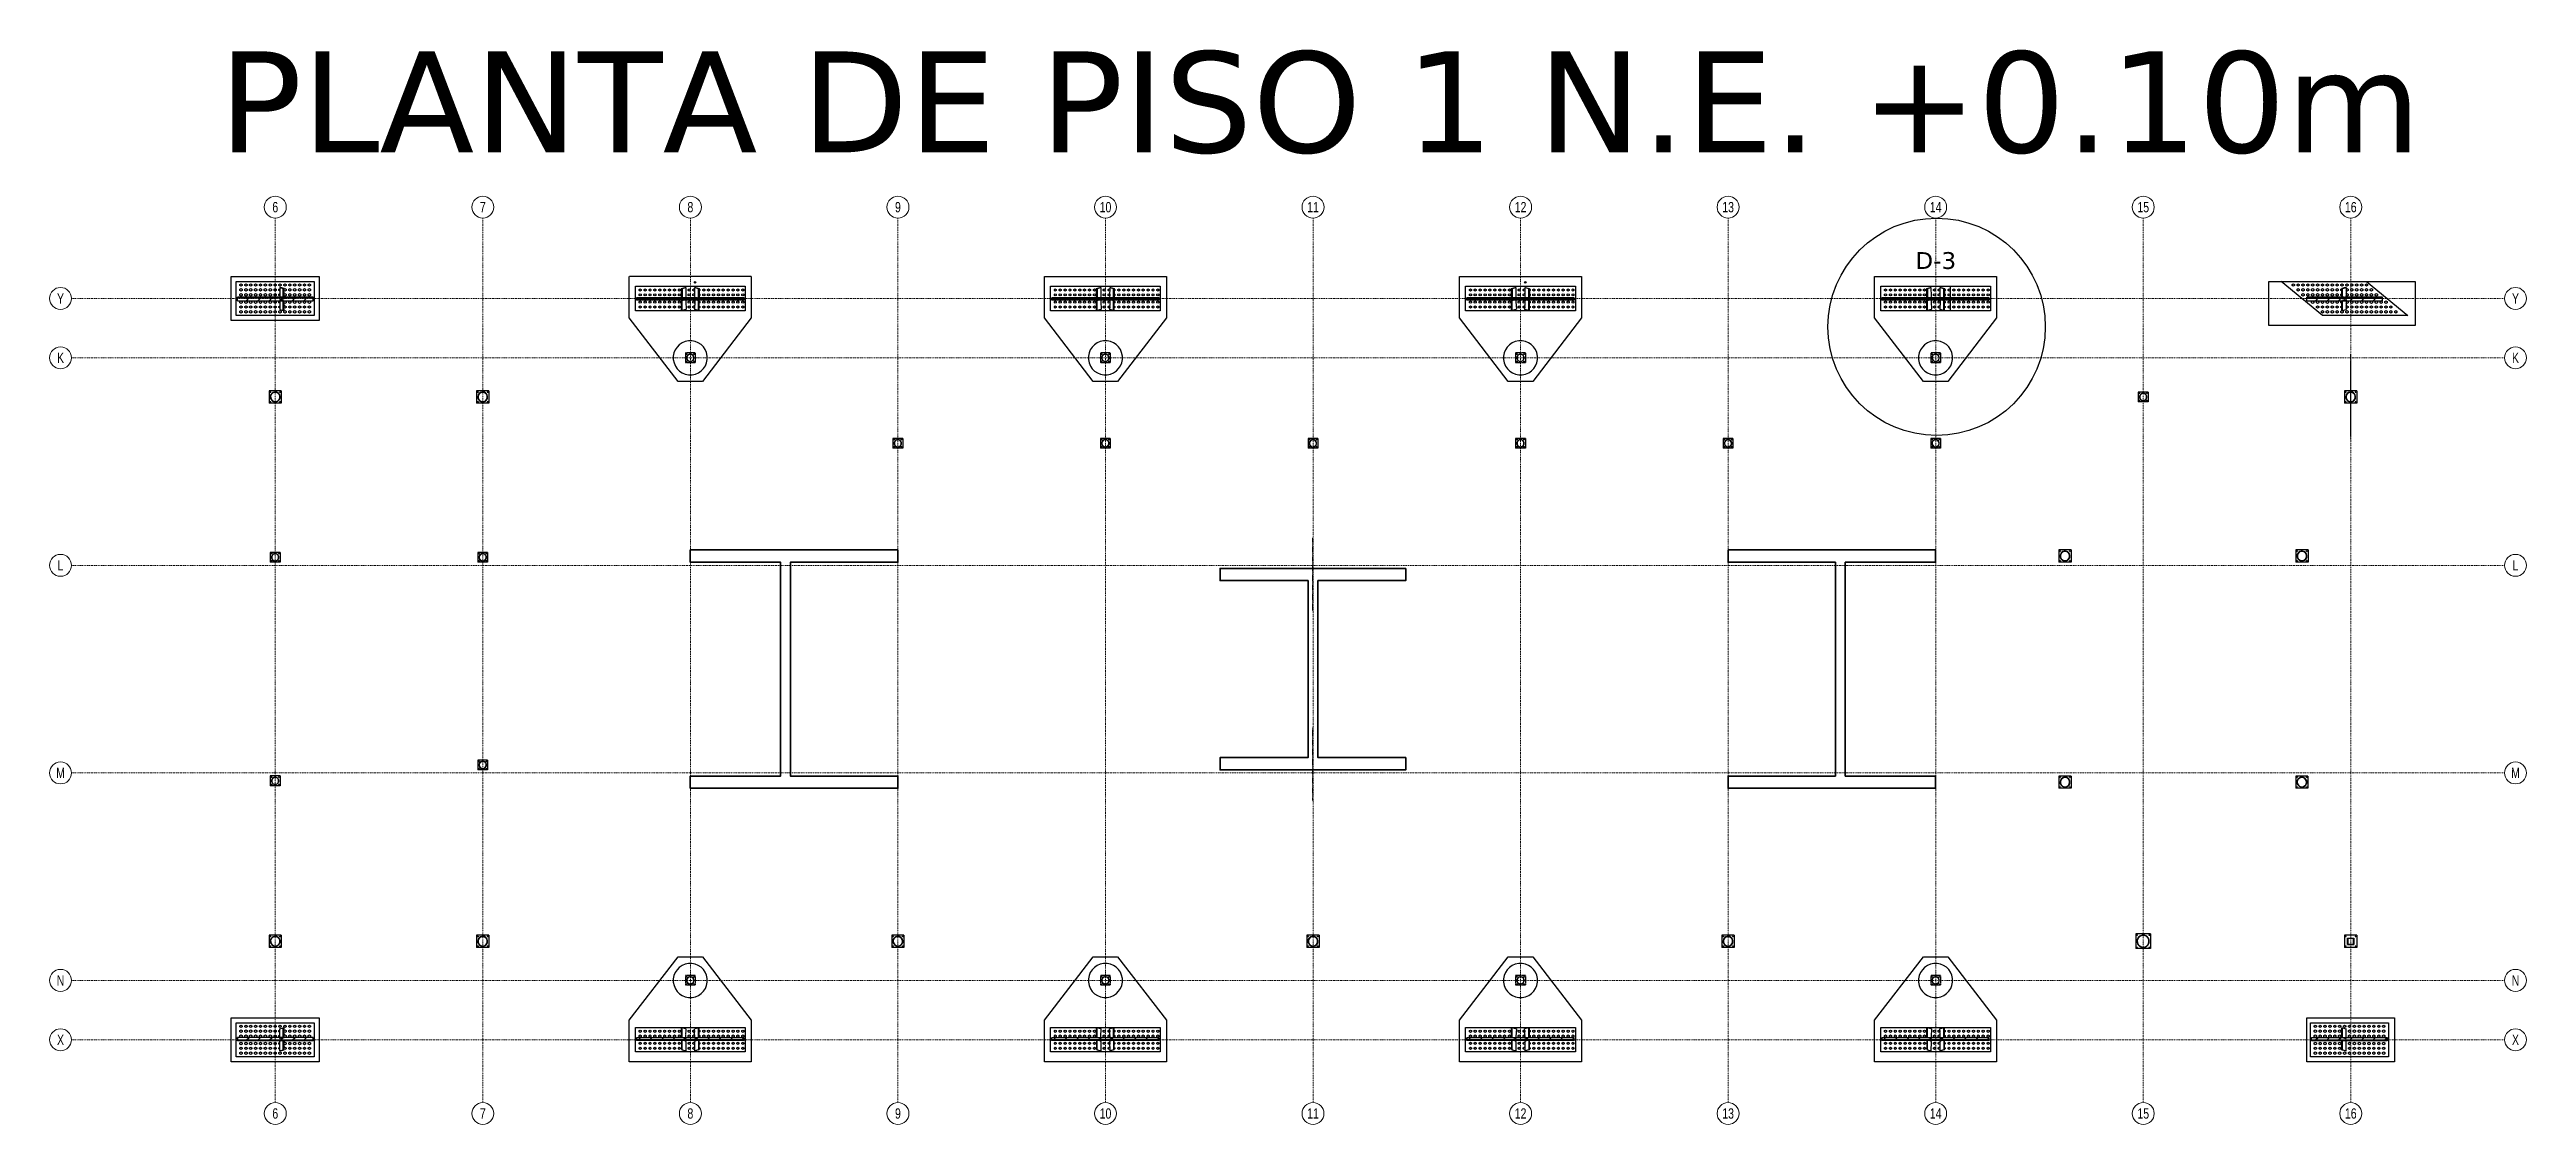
# Model space of a CAD drawing. Header units: millimetres. Extents: x 1541 to 289025, y -12015 to 47026.
# Drawn here: x 110770 to 118123, y -11969 to -8778 of the extents above; entities that cross this region are included whole.
import ezdxf
from ezdxf.enums import TextEntityAlignment as Align

# ---------------------------------------------------------------- set-up
doc = ezdxf.new("R2010")
doc.units = ezdxf.units.MM
doc.header["$LTSCALE"] = 0.1
for name, pattern in [('ACAD_ISO02W100', [15, 12, -3]), ('DASHDOTX2', [50.8, 25.4, -12.7, 0, -12.7]), ('DXK_LINE_DOT2', [3.9198, 1.9599, -1.9599]), ('DXK_LINE_DOT3', [5.9187, 2.979, -0.9799, 0.9799, -0.9799]), ('Grid Line', [3.33375, 1.905, -0.47625, 0.47625, -0.47625])]:
    doc.linetypes.add(name, pattern=pattern)
doc.layers.get('0').update_dxf_attribs({"color": 255})
for name, color, linetype in [('COTAS', 8, 'Continuous'), ('ROTÚLOS', 6, 'Continuous'), ('TEXTO GENRAL', 3, 'Continuous')]:
    doc.layers.add(name, color=color, linetype=linetype)
for name, color, linetype, lineweight in [('E_EJES', 8, 'Continuous', 9), ('E_EJES-1', 8, 'Grid Line', 9), ('E_MUROS-1', 2, 'Continuous', 35)]:
    doc.layers.add(name, color=color, linetype=linetype, lineweight=lineweight)
doc.styles.add('Swis721 LtCn BT_1', font='swisscl.ttf', dxfattribs={"height": 0.42})
doc.styles.add('TEXTO GENERAL', font='verdana.ttf', dxfattribs={"height": 0.9})

msp = doc.modelspace()

# ---------------------------------------------------------------- texts
at = {"layer": 'E_EJES', "style": 'Swis721 LtCn BT_1'}
for s, height, p in [('6', 30.4, (111439.9, -9245.6)), ('7', 30.4, (112056.1, -9245.6)), ('8', 30.4, (112672.2, -9245.6)), ('9', 30.4, (113288.4, -9245.6)), ('10', 30.45, (113904.6, -9245.6)), ('11', 30.45, (114520.7, -9245.6)), ('12', 30.45, (115136.9, -9245.6)), ('13', 30.45, (115753, -9245.6)), ('14', 30.45, (116369.2, -9245.6)), ('15', 30.45, (116985.4, -9245.6)), ('16', 30.45, (117601.5, -9245.6)), ('Y', 30.4, (110802.4, -9516.7)), ('Y', 30.4, (118090.5, -9516.7)), ('K', 30.4, (110802.4, -9692.9)), ('K', 30.4, (118090.5, -9692.9)), ('L', 30.4, (110802.4, -10309)), ('L', 30.4, (118090.5, -10309)), ('M', 30.4, (110802.4, -10925.2)), ('M', 30.4, (118090.5, -10925.2)), ('N', 30.4, (110802.4, -11541.3)), ('N', 30.4, (118090.5, -11541.3)), ('X', 30.4, (110802.4, -11717.5)), ('X', 30.4, (118090.5, -11717.5)), ('6', 30.4, (111439.9, -11936.3)), ('7', 30.4, (112056.1, -11936.3)), ('8', 30.4, (112672.2, -11936.3)), ('9', 30.4, (113288.4, -11936.3)), ('10', 30.45, (113904.6, -11936.3)), ('11', 30.45, (114520.7, -11936.3)), ('12', 30.45, (115136.9, -11936.3)), ('13', 30.45, (115753, -11936.3)), ('14', 30.45, (116369.2, -11936.3)), ('15', 30.45, (116985.4, -11936.3)), ('16', 30.45, (117601.5, -11936.3))]:
    msp.add_text(s, height=height, dxfattribs=at).set_placement(p, align=Align.MIDDLE_CENTER)
at = {"layer": 'ROTÚLOS', "style": 'TEXTO GENERAL'}
msp.add_text('D-3', height=50, dxfattribs=at).set_placement((116369.4, -9404.1), align=Align.MIDDLE_CENTER)
at = {"layer": 'TEXTO GENRAL', "color": 3, "style": 'TEXTO GENERAL'}
msp.add_text('PLANTA DE PISO 1 N.E. +0.10m', height=300, dxfattribs=at).set_placement((114541, -8933.2), align=Align.MIDDLE_CENTER)

# ---------------------------------------------------------------- blocks, each defined once
blk = doc.blocks.new('Grid - CNI_NOMBRE EJES-372759-_26_00m_LOC COLUMNAS Y MUROS PISO 7')
at = {"layer": 'E_EJES'}
blk.add_circle((0, 0), 0.003, dxfattribs=at)

# ---------------------------------------------------------------- hatches: boundary and pattern name
at = {"linetype": 'Continuous'}
h = msp.add_hatch(dxfattribs=at)
h.set_pattern_fill('', scale=7.611392, style=0, pattern_type=0)
h.set_pattern_definition([(45, (111327.319, -9516.22), (-17.088, 17.088), [])])
h.paths.add_polyline_path([(111552, -9516.2), (111327.3, -9516.2), (111327.3, -9518.3), (111327.8, -9523.5), (111552, -9523.5)])
h = msp.add_hatch(dxfattribs=at)
h.set_pattern_fill('', scale=7.611392, style=0, pattern_type=0)
h.set_pattern_definition([(45, (112512.535, -9517.53), (-17.088, 17.088), [])])
h.paths.add_polyline_path([(112831.5, -9517.5), (112512.5, -9517.5), (112512.5, -9518.3), (112512.7, -9522.2), (112831.3, -9522.2), (112831.5, -9518.3)])
h = msp.add_hatch(dxfattribs=at)
h.set_pattern_fill('', scale=7.611392, style=0, pattern_type=0)
h.set_pattern_definition([(45, (113744.856, -9517.53), (-17.088, 17.088), [])])
h.paths.add_polyline_path([(114063.8, -9517.5), (113744.9, -9517.5), (113744.9, -9518.3), (113745, -9522.2), (114063.6, -9522.2), (114063.8, -9518.3)])
h = msp.add_hatch(dxfattribs=at)
h.set_pattern_fill('', scale=7.611392, style=0, pattern_type=0)
h.set_pattern_definition([(45, (114977.176, -9517.53), (-17.088, 17.088), [])])
h.paths.add_polyline_path([(115296.1, -9517.5), (114977.2, -9517.5), (114977.2, -9518.3), (114977.3, -9522.2), (115296, -9522.2), (115296.1, -9518.3)])
h = msp.add_hatch(dxfattribs=at)
h.set_pattern_fill('', scale=7.611392, style=0, pattern_type=0)
h.set_pattern_definition([(45, (116209.497, -9517.53), (-17.088, 17.088), [])])
h.paths.add_polyline_path([(116528.5, -9517.5), (116209.5, -9517.5), (116209.5, -9518.3), (116209.7, -9522.2), (116528.3, -9522.2), (116528.5, -9518.3)])
h = msp.add_hatch(dxfattribs=at)
h.set_pattern_fill('', scale=7.611392, style=0, pattern_type=0)
h.set_pattern_definition([(45, (117470.564, -9516.221), (-17.088, 17.088), [])])
h.paths.add_polyline_path([(117695.3, -9516.2), (117470.6, -9516.2), (117470.6, -9523.5), (117694.8, -9523.5), (117695.3, -9518.3)])
h = msp.add_hatch(dxfattribs=at)
h.set_pattern_fill('', scale=7.611392, style=0, pattern_type=0)
h.set_pattern_definition([(45, (112682.84, -9690.706), (-17.088, 17.088), [])])
h.paths.add_polyline_path([(112683.1, -9692.9), (112682.8, -9690.7), (112682.2, -9688.6), (112681.2, -9686.7), (112679.8, -9685), (112678.1, -9683.7), (112676.2, -9682.6), (112674.2, -9682), (112672, -9681.8), (112669.8, -9682), (112667.8, -9682.6), (112665.9, -9683.7), (112664.2, -9685), (112662.8, -9686.7), (112661.8, -9688.6), (112661.2, -9690.7), (112660.9, -9692.9), (112661.2, -9695), (112661.8, -9697.1), (112662.8, -9699), (112664.2, -9700.7), (112665.9, -9702.1), (112667.8, -9703.1), (112669.8, -9703.7), (112672, -9703.9), (112674.2, -9703.7), (112676.2, -9703.1), (112678.1, -9702.1), (112679.8, -9700.7), (112681.2, -9699), (112682.2, -9697.1), (112682.8, -9695)])
h.paths.add_polyline_path([(112681.5, -9696.8), (112680.6, -9698.6), (112679.3, -9700.2), (112677.7, -9701.5), (112676, -9702.4), (112674, -9703), (112672, -9703.2), (112670, -9703), (112668, -9702.4), (112666.3, -9701.5), (112664.7, -9700.2), (112663.4, -9698.6), (112662.5, -9696.8), (112661.9, -9694.9), (112661.7, -9692.9), (112661.9, -9690.8), (112662.5, -9688.9), (112663.4, -9687.1), (112664.7, -9685.6), (112666.3, -9684.3), (112668, -9683.3), (112670, -9682.7), (112672, -9682.5), (112674, -9682.7), (112676, -9683.3), (112677.7, -9684.3), (112679.3, -9685.6), (112680.6, -9687.1), (112681.5, -9688.9), (112682.1, -9690.8), (112682.3, -9692.9), (112682.1, -9694.9)])
h = msp.add_hatch(dxfattribs=at)
h.set_pattern_fill('', scale=7.611392, style=0, pattern_type=0)
h.set_pattern_definition([(45, (113915.16, -9690.706), (-17.088, 17.088), [])])
h.paths.add_polyline_path([(113915.4, -9692.9), (113915.2, -9690.7), (113914.5, -9688.6), (113913.5, -9686.7), (113912.1, -9685), (113910.5, -9683.7), (113908.5, -9682.6), (113906.5, -9682), (113904.3, -9681.8), (113902.2, -9682), (113900.1, -9682.6), (113898.2, -9683.7), (113896.5, -9685), (113895.1, -9686.7), (113894.1, -9688.6), (113893.5, -9690.7), (113893.3, -9692.9), (113893.5, -9695), (113894.1, -9697.1), (113895.1, -9699), (113896.5, -9700.7), (113898.2, -9702.1), (113900.1, -9703.1), (113902.2, -9703.7), (113904.3, -9703.9), (113906.5, -9703.7), (113908.5, -9703.1), (113910.5, -9702.1), (113912.1, -9700.7), (113913.5, -9699), (113914.5, -9697.1), (113915.2, -9695)])
h.paths.add_polyline_path([(113913.9, -9696.8), (113912.9, -9698.6), (113911.6, -9700.2), (113910.1, -9701.5), (113908.3, -9702.4), (113906.3, -9703), (113904.3, -9703.2), (113902.3, -9703), (113900.4, -9702.4), (113898.6, -9701.5), (113897, -9700.2), (113895.7, -9698.6), (113894.8, -9696.8), (113894.2, -9694.9), (113894, -9692.9), (113894.2, -9690.8), (113894.8, -9688.9), (113895.7, -9687.1), (113897, -9685.6), (113898.6, -9684.3), (113900.4, -9683.3), (113902.3, -9682.7), (113904.3, -9682.5), (113906.3, -9682.7), (113908.3, -9683.3), (113910.1, -9684.3), (113911.6, -9685.6), (113912.9, -9687.1), (113913.9, -9688.9), (113914.4, -9690.8), (113914.6, -9692.9), (113914.4, -9694.9)])
h = msp.add_hatch(dxfattribs=at)
h.set_pattern_fill('', scale=7.611392, style=0, pattern_type=0)
h.set_pattern_definition([(45, (115147.48, -9690.706), (-17.088, 17.088), [])])
h.paths.add_polyline_path([(115147.7, -9692.9), (115147.5, -9690.7), (115146.9, -9688.6), (115145.8, -9686.7), (115144.5, -9685), (115142.8, -9683.7), (115140.9, -9682.6), (115138.8, -9682), (115136.6, -9681.8), (115134.5, -9682), (115132.4, -9682.6), (115130.5, -9683.7), (115128.8, -9685), (115127.4, -9686.7), (115126.4, -9688.6), (115125.8, -9690.7), (115125.6, -9692.9), (115125.8, -9695), (115126.4, -9697.1), (115127.4, -9699), (115128.8, -9700.7), (115130.5, -9702.1), (115132.4, -9703.1), (115134.5, -9703.7), (115136.6, -9703.9), (115138.8, -9703.7), (115140.9, -9703.1), (115142.8, -9702.1), (115144.5, -9700.7), (115145.8, -9699), (115146.9, -9697.1), (115147.5, -9695)])
h.paths.add_polyline_path([(115146.2, -9696.8), (115145.2, -9698.6), (115143.9, -9700.2), (115142.4, -9701.5), (115140.6, -9702.4), (115138.7, -9703), (115136.6, -9703.2), (115134.6, -9703), (115132.7, -9702.4), (115130.9, -9701.5), (115129.3, -9700.2), (115128, -9698.6), (115127.1, -9696.8), (115126.5, -9694.9), (115126.3, -9692.9), (115126.5, -9690.8), (115127.1, -9688.9), (115128, -9687.1), (115129.3, -9685.6), (115130.9, -9684.3), (115132.7, -9683.3), (115134.6, -9682.7), (115136.6, -9682.5), (115138.7, -9682.7), (115140.6, -9683.3), (115142.4, -9684.3), (115143.9, -9685.6), (115145.2, -9687.1), (115146.2, -9688.9), (115146.8, -9690.8), (115147, -9692.9), (115146.8, -9694.9)])
h = msp.add_hatch(dxfattribs=at)
h.set_pattern_fill('', scale=7.611392, style=0, pattern_type=0)
h.set_pattern_definition([(45, (116379.802, -9690.706), (-17.088, 17.088), [])])
h.paths.add_polyline_path([(116380, -9692.9), (116379.8, -9690.7), (116379.2, -9688.6), (116378.2, -9686.7), (116376.8, -9685), (116375.1, -9683.7), (116373.2, -9682.6), (116371.1, -9682), (116369, -9681.8), (116366.8, -9682), (116364.7, -9682.6), (116362.8, -9683.7), (116361.1, -9685), (116359.8, -9686.7), (116358.7, -9688.6), (116358.1, -9690.7), (116357.9, -9692.9), (116358.1, -9695), (116358.7, -9697.1), (116359.8, -9699), (116361.1, -9700.7), (116362.8, -9702.1), (116364.7, -9703.1), (116366.8, -9703.7), (116369, -9703.9), (116371.1, -9703.7), (116373.2, -9703.1), (116375.1, -9702.1), (116376.8, -9700.7), (116378.2, -9699), (116379.2, -9697.1), (116379.8, -9695)])
h.paths.add_polyline_path([(116378.5, -9696.8), (116377.5, -9698.6), (116376.3, -9700.2), (116374.7, -9701.5), (116372.9, -9702.4), (116371, -9703), (116369, -9703.2), (116366.9, -9703), (116365, -9702.4), (116363.2, -9701.5), (116361.7, -9700.2), (116360.4, -9698.6), (116359.4, -9696.8), (116358.8, -9694.9), (116358.6, -9692.9), (116358.8, -9690.8), (116359.4, -9688.9), (116360.4, -9687.1), (116361.7, -9685.6), (116363.2, -9684.3), (116365, -9683.3), (116366.9, -9682.7), (116369, -9682.5), (116371, -9682.7), (116372.9, -9683.3), (116374.7, -9684.3), (116376.3, -9685.6), (116377.5, -9687.1), (116378.5, -9688.9), (116379.1, -9690.8), (116379.3, -9692.9), (116379.1, -9694.9)])
h = msp.add_hatch(color=96, dxfattribs=at)
h.paths.add_polyline_path([(111454.4, -9809.1), (111454.2, -9806.5), (111453.5, -9804), (111452.4, -9801.7), (111450.9, -9799.6), (111449.1, -9797.8), (111447, -9796.3), (111444.7, -9795.2), (111442.2, -9794.6), (111439.7, -9794.3), (111437.1, -9794.6), (111434.6, -9795.2), (111432.3, -9796.3), (111430.2, -9797.8), (111428.4, -9799.6), (111426.9, -9801.7), (111425.8, -9804), (111425.2, -9806.5), (111425, -9809.1), (111425.2, -9811.6), (111425.8, -9814.1), (111426.9, -9816.4), (111428.4, -9818.5), (111430.2, -9820.3), (111432.3, -9821.8), (111434.6, -9822.9), (111437.1, -9823.5), (111439.7, -9823.8), (111442.2, -9823.5), (111444.7, -9822.9), (111447, -9821.8), (111449.1, -9820.3), (111450.9, -9818.5), (111452.4, -9816.4), (111453.5, -9814.1), (111454.2, -9811.6)])
h.paths.add_polyline_path([(111452.7, -9813.8), (111451.7, -9816), (111450.3, -9818), (111448.6, -9819.7), (111446.6, -9821), (111444.4, -9822.1), (111442.1, -9822.7), (111439.7, -9822.9), (111437.3, -9822.7), (111434.9, -9822.1), (111432.8, -9821), (111430.8, -9819.7), (111429.1, -9818), (111427.7, -9816), (111426.7, -9813.8), (111426, -9811.5), (111425.8, -9809.1), (111426, -9806.7), (111426.7, -9804.3), (111427.7, -9802.1), (111429.1, -9800.2), (111430.8, -9798.5), (111432.8, -9797.1), (111434.9, -9796), (111437.3, -9795.4), (111439.7, -9795.2), (111442.1, -9795.4), (111444.4, -9796), (111446.6, -9797.1), (111448.6, -9798.5), (111450.3, -9800.2), (111451.7, -9802.1), (111452.7, -9804.3), (111453.3, -9806.7), (111453.5, -9809.1), (111453.3, -9811.5)])
h = msp.add_hatch(color=96, dxfattribs=at)
h.paths.add_polyline_path([(112070.6, -9809.1), (112070.3, -9806.5), (112069.7, -9804), (112068.6, -9801.7), (112067.1, -9799.6), (112065.3, -9797.8), (112063.2, -9796.3), (112060.9, -9795.2), (112058.4, -9794.6), (112055.8, -9794.3), (112053.3, -9794.6), (112050.8, -9795.2), (112048.5, -9796.3), (112046.4, -9797.8), (112044.6, -9799.6), (112043.1, -9801.7), (112042, -9804), (112041.3, -9806.5), (112041.1, -9809.1), (112041.3, -9811.6), (112042, -9814.1), (112043.1, -9816.4), (112044.6, -9818.5), (112046.4, -9820.3), (112048.5, -9821.8), (112050.8, -9822.9), (112053.3, -9823.5), (112055.8, -9823.8), (112058.4, -9823.5), (112060.9, -9822.9), (112063.2, -9821.8), (112065.3, -9820.3), (112067.1, -9818.5), (112068.6, -9816.4), (112069.7, -9814.1), (112070.3, -9811.6)])
h.paths.add_polyline_path([(112068.8, -9813.8), (112067.8, -9816), (112066.4, -9818), (112064.7, -9819.7), (112062.8, -9821), (112060.6, -9822.1), (112058.2, -9822.7), (112055.8, -9822.9), (112053.4, -9822.7), (112051.1, -9822.1), (112048.9, -9821), (112046.9, -9819.7), (112045.2, -9818), (112043.8, -9816), (112042.8, -9813.8), (112042.2, -9811.5), (112042, -9809.1), (112042.2, -9806.7), (112042.8, -9804.3), (112043.8, -9802.1), (112045.2, -9800.2), (112046.9, -9798.5), (112048.9, -9797.1), (112051.1, -9796), (112053.4, -9795.4), (112055.8, -9795.2), (112058.2, -9795.4), (112060.6, -9796), (112062.8, -9797.1), (112064.7, -9798.5), (112066.4, -9800.2), (112067.8, -9802.1), (112068.8, -9804.3), (112069.5, -9806.7), (112069.7, -9809.1), (112069.5, -9811.5)])
h = msp.add_hatch(color=96, dxfattribs=at)
h.paths.add_polyline_path([(116996.2, -9809.1), (116996, -9806.9), (116995.3, -9804.8), (116994.3, -9802.9), (116992.9, -9801.3), (116991.3, -9799.9), (116989.4, -9798.9), (116987.3, -9798.2), (116985.1, -9798), (116983, -9798.2), (116980.9, -9798.9), (116979, -9799.9), (116977.3, -9801.3), (116975.9, -9802.9), (116974.9, -9804.8), (116974.3, -9806.9), (116974.1, -9809.1), (116974.3, -9811.2), (116974.9, -9813.3), (116975.9, -9815.2), (116977.3, -9816.9), (116979, -9818.3), (116980.9, -9819.3), (116983, -9819.9), (116985.1, -9820.1), (116987.3, -9819.9), (116989.4, -9819.3), (116991.3, -9818.3), (116992.9, -9816.9), (116994.3, -9815.2), (116995.3, -9813.3), (116996, -9811.2)])
h.paths.add_polyline_path([(116994.7, -9813), (116993.7, -9814.8), (116992.4, -9816.4), (116990.9, -9817.7), (116989.1, -9818.6), (116987.1, -9819.2), (116985.1, -9819.4), (116983.1, -9819.2), (116981.2, -9818.6), (116979.4, -9817.7), (116977.8, -9816.4), (116976.5, -9814.8), (116975.6, -9813), (116975, -9811.1), (116974.8, -9809.1), (116975, -9807.1), (116975.6, -9805.1), (116976.5, -9803.3), (116977.8, -9801.8), (116979.4, -9800.5), (116981.2, -9799.5), (116983.1, -9798.9), (116985.1, -9798.7), (116987.1, -9798.9), (116989.1, -9799.5), (116990.9, -9800.5), (116992.4, -9801.8), (116993.7, -9803.3), (116994.7, -9805.1), (116995.3, -9807.1), (116995.4, -9809.1), (116995.3, -9811.1)])
h = msp.add_hatch(color=96, dxfattribs=at)
h.paths.add_polyline_path([(117616, -9809.1), (117615.8, -9806.5), (117615.1, -9804), (117614, -9801.7), (117612.6, -9799.6), (117610.7, -9797.8), (117608.6, -9796.3), (117606.3, -9795.2), (117603.8, -9794.6), (117601.3, -9794.3), (117598.7, -9794.6), (117596.2, -9795.2), (117593.9, -9796.3), (117591.8, -9797.8), (117590, -9799.6), (117588.5, -9801.7), (117587.5, -9804), (117586.8, -9806.5), (117586.6, -9809.1), (117586.8, -9811.6), (117587.5, -9814.1), (117588.5, -9816.4), (117590, -9818.5), (117591.8, -9820.3), (117593.9, -9821.8), (117596.2, -9822.9), (117598.7, -9823.5), (117601.3, -9823.8), (117603.8, -9823.5), (117606.3, -9822.9), (117608.6, -9821.8), (117610.7, -9820.3), (117612.6, -9818.5), (117614, -9816.4), (117615.1, -9814.1), (117615.8, -9811.6)])
h.paths.add_polyline_path([(117614.3, -9813.8), (117613.3, -9816), (117611.9, -9818), (117610.2, -9819.7), (117608.2, -9821), (117606, -9822.1), (117603.7, -9822.7), (117601.3, -9822.9), (117598.9, -9822.7), (117596.5, -9822.1), (117594.4, -9821), (117592.4, -9819.7), (117590.7, -9818), (117589.3, -9816), (117588.3, -9813.8), (117587.6, -9811.5), (117587.4, -9809.1), (117587.6, -9806.7), (117588.3, -9804.3), (117589.3, -9802.1), (117590.7, -9800.2), (117592.4, -9798.5), (117594.4, -9797.1), (117596.5, -9796), (117598.9, -9795.4), (117601.3, -9795.2), (117603.7, -9795.4), (117606, -9796), (117608.2, -9797.1), (117610.2, -9798.5), (117611.9, -9800.2), (117613.3, -9802.1), (117614.3, -9804.3), (117614.9, -9806.7), (117615.1, -9809.1), (117614.9, -9811.5)])
h = msp.add_hatch(color=96, dxfattribs=at)
h.paths.add_polyline_path([(113299.2, -9946.6), (113299, -9944.4), (113298.4, -9942.4), (113297.3, -9940.4), (113296, -9938.8), (113294.3, -9937.4), (113292.4, -9936.4), (113290.3, -9935.7), (113288.2, -9935.5), (113286, -9935.7), (113283.9, -9936.4), (113282, -9937.4), (113280.3, -9938.8), (113279, -9940.4), (113277.9, -9942.4), (113277.3, -9944.4), (113277.1, -9946.6), (113277.3, -9948.7), (113277.9, -9950.8), (113279, -9952.7), (113280.3, -9954.4), (113282, -9955.8), (113283.9, -9956.8), (113286, -9957.4), (113288.2, -9957.6), (113290.3, -9957.4), (113292.4, -9956.8), (113294.3, -9955.8), (113296, -9954.4), (113297.3, -9952.7), (113298.4, -9950.8), (113299, -9948.7)])
h.paths.add_polyline_path([(113297.7, -9950.5), (113296.7, -9952.3), (113295.5, -9953.9), (113293.9, -9955.2), (113292.1, -9956.1), (113290.2, -9956.7), (113288.2, -9956.9), (113286.1, -9956.7), (113284.2, -9956.1), (113282.4, -9955.2), (113280.9, -9953.9), (113279.6, -9952.3), (113278.6, -9950.5), (113278, -9948.6), (113277.8, -9946.6), (113278, -9944.6), (113278.6, -9942.6), (113279.6, -9940.8), (113280.9, -9939.3), (113282.4, -9938), (113284.2, -9937), (113286.1, -9936.5), (113288.2, -9936.3), (113290.2, -9936.5), (113292.1, -9937), (113293.9, -9938), (113295.5, -9939.3), (113296.7, -9940.8), (113297.7, -9942.6), (113298.3, -9944.6), (113298.5, -9946.6), (113298.3, -9948.6)])
h = msp.add_hatch(color=96, dxfattribs=at)
h.paths.add_polyline_path([(113915.4, -9946.6), (113915.2, -9944.4), (113914.5, -9942.4), (113913.5, -9940.4), (113912.1, -9938.8), (113910.5, -9937.4), (113908.5, -9936.4), (113906.5, -9935.7), (113904.3, -9935.5), (113902.2, -9935.7), (113900.1, -9936.4), (113898.2, -9937.4), (113896.5, -9938.8), (113895.1, -9940.4), (113894.1, -9942.4), (113893.5, -9944.4), (113893.3, -9946.6), (113893.5, -9948.7), (113894.1, -9950.8), (113895.1, -9952.7), (113896.5, -9954.4), (113898.2, -9955.8), (113900.1, -9956.8), (113902.2, -9957.4), (113904.3, -9957.6), (113906.5, -9957.4), (113908.5, -9956.8), (113910.5, -9955.8), (113912.1, -9954.4), (113913.5, -9952.7), (113914.5, -9950.8), (113915.2, -9948.7)])
h.paths.add_polyline_path([(113913.9, -9950.5), (113912.9, -9952.3), (113911.6, -9953.9), (113910.1, -9955.2), (113908.3, -9956.1), (113906.3, -9956.7), (113904.3, -9956.9), (113902.3, -9956.7), (113900.4, -9956.1), (113898.6, -9955.2), (113897, -9953.9), (113895.7, -9952.3), (113894.8, -9950.5), (113894.2, -9948.6), (113894, -9946.6), (113894.2, -9944.6), (113894.8, -9942.6), (113895.7, -9940.8), (113897, -9939.3), (113898.6, -9938), (113900.4, -9937), (113902.3, -9936.5), (113904.3, -9936.3), (113906.3, -9936.5), (113908.3, -9937), (113910.1, -9938), (113911.6, -9939.3), (113912.9, -9940.8), (113913.9, -9942.6), (113914.4, -9944.6), (113914.6, -9946.6), (113914.4, -9948.6)])
h = msp.add_hatch(color=96, dxfattribs=at)
h.paths.add_polyline_path([(114531.5, -9946.6), (114531.3, -9944.4), (114530.7, -9942.4), (114529.7, -9940.4), (114528.3, -9938.8), (114526.6, -9937.4), (114524.7, -9936.4), (114522.6, -9935.7), (114520.5, -9935.5), (114518.3, -9935.7), (114516.2, -9936.4), (114514.3, -9937.4), (114512.7, -9938.8), (114511.3, -9940.4), (114510.3, -9942.4), (114509.6, -9944.4), (114509.4, -9946.6), (114509.6, -9948.7), (114510.3, -9950.8), (114511.3, -9952.7), (114512.7, -9954.4), (114514.3, -9955.8), (114516.2, -9956.8), (114518.3, -9957.4), (114520.5, -9957.6), (114522.6, -9957.4), (114524.7, -9956.8), (114526.6, -9955.8), (114528.3, -9954.4), (114529.7, -9952.7), (114530.7, -9950.8), (114531.3, -9948.7)])
h.paths.add_polyline_path([(114530, -9950.5), (114529.1, -9952.3), (114527.8, -9953.9), (114526.2, -9955.2), (114524.4, -9956.1), (114522.5, -9956.7), (114520.5, -9956.9), (114518.5, -9956.7), (114516.5, -9956.1), (114514.7, -9955.2), (114513.2, -9953.9), (114511.9, -9952.3), (114510.9, -9950.5), (114510.3, -9948.6), (114510.1, -9946.6), (114510.3, -9944.6), (114510.9, -9942.6), (114511.9, -9940.8), (114513.2, -9939.3), (114514.7, -9938), (114516.5, -9937), (114518.5, -9936.5), (114520.5, -9936.3), (114522.5, -9936.5), (114524.4, -9937), (114526.2, -9938), (114527.8, -9939.3), (114529.1, -9940.8), (114530, -9942.6), (114530.6, -9944.6), (114530.8, -9946.6), (114530.6, -9948.6)])
h = msp.add_hatch(color=96, dxfattribs=at)
h.paths.add_polyline_path([(115147.7, -9946.6), (115147.5, -9944.4), (115146.8, -9942.3), (115145.8, -9940.4), (115144.4, -9938.8), (115142.8, -9937.4), (115140.9, -9936.4), (115138.8, -9935.7), (115136.6, -9935.5), (115134.5, -9935.7), (115132.4, -9936.4), (115130.5, -9937.4), (115128.8, -9938.8), (115127.4, -9940.4), (115126.4, -9942.3), (115125.8, -9944.4), (115125.6, -9946.6), (115125.8, -9948.7), (115126.4, -9950.8), (115127.4, -9952.7), (115128.8, -9954.4), (115130.5, -9955.8), (115132.4, -9956.8), (115134.5, -9957.4), (115136.6, -9957.6), (115138.8, -9957.4), (115140.9, -9956.8), (115142.8, -9955.8), (115144.4, -9954.4), (115145.8, -9952.7), (115146.8, -9950.8), (115147.5, -9948.7)])
h.paths.add_polyline_path([(115146.2, -9950.5), (115145.2, -9952.3), (115143.9, -9953.9), (115142.4, -9955.2), (115140.6, -9956.1), (115138.6, -9956.7), (115136.6, -9956.9), (115134.6, -9956.7), (115132.7, -9956.1), (115130.9, -9955.2), (115129.3, -9953.9), (115128, -9952.3), (115127.1, -9950.5), (115126.5, -9948.6), (115126.3, -9946.6), (115126.5, -9944.6), (115127.1, -9942.6), (115128, -9940.8), (115129.3, -9939.3), (115130.9, -9938), (115132.7, -9937), (115134.6, -9936.4), (115136.6, -9936.2), (115138.6, -9936.4), (115140.6, -9937), (115142.4, -9938), (115143.9, -9939.3), (115145.2, -9940.8), (115146.2, -9942.6), (115146.8, -9944.6), (115147, -9946.6), (115146.8, -9948.6)])
h = msp.add_hatch(color=96, dxfattribs=at)
h.paths.add_polyline_path([(115763.9, -9946.6), (115763.6, -9944.4), (115763, -9942.4), (115762, -9940.4), (115760.6, -9938.8), (115758.9, -9937.4), (115757, -9936.4), (115755, -9935.7), (115752.8, -9935.5), (115750.6, -9935.7), (115748.6, -9936.4), (115746.7, -9937.4), (115745, -9938.8), (115743.6, -9940.4), (115742.6, -9942.4), (115742, -9944.4), (115741.7, -9946.6), (115742, -9948.7), (115742.6, -9950.8), (115743.6, -9952.7), (115745, -9954.4), (115746.7, -9955.8), (115748.6, -9956.8), (115750.6, -9957.4), (115752.8, -9957.6), (115755, -9957.4), (115757, -9956.8), (115758.9, -9955.8), (115760.6, -9954.4), (115762, -9952.7), (115763, -9950.8), (115763.6, -9948.7)])
h.paths.add_polyline_path([(115762.3, -9950.5), (115761.4, -9952.3), (115760.1, -9953.9), (115758.5, -9955.2), (115756.8, -9956.1), (115754.8, -9956.7), (115752.8, -9956.9), (115750.8, -9956.7), (115748.8, -9956.1), (115747.1, -9955.2), (115745.5, -9953.9), (115744.2, -9952.3), (115743.3, -9950.5), (115742.7, -9948.6), (115742.5, -9946.6), (115742.7, -9944.6), (115743.3, -9942.6), (115744.2, -9940.8), (115745.5, -9939.3), (115747.1, -9938), (115748.8, -9937), (115750.8, -9936.5), (115752.8, -9936.3), (115754.8, -9936.5), (115756.8, -9937), (115758.5, -9938), (115760.1, -9939.3), (115761.4, -9940.8), (115762.3, -9942.6), (115762.9, -9944.6), (115763.1, -9946.6), (115762.9, -9948.6)])
h = msp.add_hatch(color=96, dxfattribs=at)
h.paths.add_polyline_path([(116380, -9946.6), (116379.8, -9944.4), (116379.2, -9942.4), (116378.2, -9940.4), (116376.8, -9938.8), (116375.1, -9937.4), (116373.2, -9936.4), (116371.1, -9935.7), (116369, -9935.5), (116366.8, -9935.7), (116364.7, -9936.4), (116362.8, -9937.4), (116361.1, -9938.8), (116359.8, -9940.4), (116358.7, -9942.4), (116358.1, -9944.4), (116357.9, -9946.6), (116358.1, -9948.7), (116358.7, -9950.8), (116359.8, -9952.7), (116361.1, -9954.4), (116362.8, -9955.8), (116364.7, -9956.8), (116366.8, -9957.4), (116369, -9957.6), (116371.1, -9957.4), (116373.2, -9956.8), (116375.1, -9955.8), (116376.8, -9954.4), (116378.2, -9952.7), (116379.2, -9950.8), (116379.8, -9948.7)])
h.paths.add_polyline_path([(116378.5, -9950.5), (116377.5, -9952.3), (116376.3, -9953.9), (116374.7, -9955.2), (116372.9, -9956.1), (116371, -9956.7), (116369, -9956.9), (116366.9, -9956.7), (116365, -9956.1), (116363.2, -9955.2), (116361.7, -9953.9), (116360.4, -9952.3), (116359.4, -9950.5), (116358.8, -9948.6), (116358.6, -9946.6), (116358.8, -9944.6), (116359.4, -9942.6), (116360.4, -9940.8), (116361.7, -9939.3), (116363.2, -9938), (116365, -9937), (116366.9, -9936.5), (116369, -9936.3), (116371, -9936.5), (116372.9, -9937), (116374.7, -9938), (116376.3, -9939.3), (116377.5, -9940.8), (116378.5, -9942.6), (116379.1, -9944.6), (116379.3, -9946.6), (116379.1, -9948.6)])
h = msp.add_hatch(color=96, dxfattribs=at)
h.paths.add_polyline_path([(111450.7, -10285.1), (111450.5, -10282.9), (111449.9, -10280.9), (111448.9, -10279), (111447.5, -10277.3), (111445.8, -10275.9), (111443.9, -10274.9), (111441.8, -10274.3), (111439.7, -10274), (111437.5, -10274.3), (111435.4, -10274.9), (111433.5, -10275.9), (111431.9, -10277.3), (111430.5, -10279), (111429.5, -10280.9), (111428.8, -10282.9), (111428.6, -10285.1), (111428.8, -10287.3), (111429.5, -10289.3), (111430.5, -10291.2), (111431.9, -10292.9), (111433.5, -10294.3), (111435.4, -10295.3), (111437.5, -10295.9), (111439.7, -10296.2), (111441.8, -10295.9), (111443.9, -10295.3), (111445.8, -10294.3), (111447.5, -10292.9), (111448.9, -10291.2), (111449.9, -10289.3), (111450.5, -10287.3)])
h.paths.add_polyline_path([(111449.2, -10289.1), (111448.3, -10290.8), (111447, -10292.4), (111445.4, -10293.7), (111443.6, -10294.6), (111441.7, -10295.2), (111439.7, -10295.4), (111437.7, -10295.2), (111435.7, -10294.6), (111433.9, -10293.7), (111432.4, -10292.4), (111431.1, -10290.8), (111430.1, -10289.1), (111429.5, -10287.1), (111429.3, -10285.1), (111429.5, -10283.1), (111430.1, -10281.1), (111431.1, -10279.4), (111432.4, -10277.8), (111433.9, -10276.5), (111435.7, -10275.6), (111437.7, -10275), (111439.7, -10274.8), (111441.7, -10275), (111443.6, -10275.6), (111445.4, -10276.5), (111447, -10277.8), (111448.3, -10279.4), (111449.2, -10281.1), (111449.8, -10283.1), (111450, -10285.1), (111449.8, -10287.1)])
h = msp.add_hatch(color=96, dxfattribs=at)
h.paths.add_polyline_path([(112066.9, -10285.1), (112066.7, -10282.9), (112066.1, -10280.9), (112065, -10279), (112063.7, -10277.3), (112062, -10275.9), (112060.1, -10274.9), (112058, -10274.3), (112055.8, -10274), (112053.7, -10274.3), (112051.6, -10274.9), (112049.7, -10275.9), (112048, -10277.3), (112046.6, -10279), (112045.6, -10280.9), (112045, -10282.9), (112044.8, -10285.1), (112045, -10287.3), (112045.6, -10289.3), (112046.6, -10291.2), (112048, -10292.9), (112049.7, -10294.3), (112051.6, -10295.3), (112053.7, -10295.9), (112055.8, -10296.2), (112058, -10295.9), (112060.1, -10295.3), (112062, -10294.3), (112063.7, -10292.9), (112065, -10291.2), (112066.1, -10289.3), (112066.7, -10287.3)])
h.paths.add_polyline_path([(112065.4, -10289.1), (112064.4, -10290.8), (112063.1, -10292.4), (112061.6, -10293.7), (112059.8, -10294.6), (112057.9, -10295.2), (112055.8, -10295.4), (112053.8, -10295.2), (112051.9, -10294.6), (112050.1, -10293.7), (112048.5, -10292.4), (112047.2, -10290.8), (112046.3, -10289.1), (112045.7, -10287.1), (112045.5, -10285.1), (112045.7, -10283.1), (112046.3, -10281.1), (112047.2, -10279.4), (112048.5, -10277.8), (112050.1, -10276.5), (112051.9, -10275.6), (112053.8, -10275), (112055.8, -10274.8), (112057.9, -10275), (112059.8, -10275.6), (112061.6, -10276.5), (112063.1, -10277.8), (112064.4, -10279.4), (112065.4, -10281.1), (112066, -10283.1), (112066.2, -10285.1), (112066, -10287.1)])
h = msp.add_hatch(dxfattribs=at)
h.set_pattern_fill('', scale=7.611392, style=0, pattern_type=0)
h.set_pattern_definition([(45, (116767.642, -10278.892), (-17.088, 17.088), [])])
h.paths.add_polyline_path([(116767.9, -10281.4), (116767.6, -10278.9), (116767, -10276.4), (116765.9, -10274.1), (116764.4, -10272), (116762.6, -10270.2), (116760.5, -10268.7), (116758.2, -10267.6), (116755.7, -10267), (116753.2, -10266.7), (116750.6, -10267), (116748.1, -10267.6), (116745.8, -10268.7), (116743.7, -10270.2), (116741.9, -10272), (116740.4, -10274.1), (116739.3, -10276.4), (116738.7, -10278.9), (116738.4, -10281.4), (116738.7, -10284), (116739.3, -10286.5), (116740.4, -10288.8), (116741.9, -10290.9), (116743.7, -10292.7), (116745.8, -10294.2), (116748.1, -10295.3), (116750.6, -10295.9), (116753.2, -10296.2), (116755.7, -10295.9), (116758.2, -10295.3), (116760.5, -10294.2), (116762.6, -10292.7), (116764.4, -10290.9), (116765.9, -10288.8), (116767, -10286.5), (116767.6, -10284)])
h.paths.add_polyline_path([(116766.2, -10286.2), (116765.1, -10288.4), (116763.8, -10290.3), (116762.1, -10292.1), (116760.1, -10293.4), (116757.9, -10294.5), (116755.6, -10295.1), (116753.2, -10295.3), (116750.7, -10295.1), (116748.4, -10294.5), (116746.2, -10293.4), (116744.3, -10292.1), (116742.5, -10290.3), (116741.2, -10288.4), (116740.1, -10286.2), (116739.5, -10283.9), (116739.3, -10281.4), (116739.5, -10279), (116740.1, -10276.7), (116741.2, -10274.5), (116742.5, -10272.5), (116744.3, -10270.8), (116746.2, -10269.5), (116748.4, -10268.4), (116750.7, -10267.8), (116753.2, -10267.6), (116755.6, -10267.8), (116757.9, -10268.4), (116760.1, -10269.5), (116762.1, -10270.8), (116763.8, -10272.5), (116765.1, -10274.5), (116766.2, -10276.7), (116766.8, -10279), (116767, -10281.4), (116766.8, -10283.9)])
h = msp.add_hatch(dxfattribs=at)
h.set_pattern_fill('', scale=7.611392, style=0, pattern_type=0)
h.set_pattern_definition([(45, (117471.083, -10278.892), (-17.088, 17.088), [])])
h.paths.add_polyline_path([(117471.3, -10281.4), (117471.1, -10278.9), (117470.4, -10276.4), (117469.3, -10274.1), (117467.9, -10272), (117466, -10270.2), (117463.9, -10268.7), (117461.6, -10267.6), (117459.1, -10267), (117456.6, -10266.7), (117454, -10267), (117451.6, -10267.6), (117449.2, -10268.7), (117447.1, -10270.2), (117445.3, -10272), (117443.8, -10274.1), (117442.8, -10276.4), (117442.1, -10278.9), (117441.9, -10281.4), (117442.1, -10284), (117442.8, -10286.5), (117443.8, -10288.8), (117445.3, -10290.9), (117447.1, -10292.7), (117449.2, -10294.2), (117451.6, -10295.3), (117454, -10295.9), (117456.6, -10296.2), (117459.1, -10295.9), (117461.6, -10295.3), (117463.9, -10294.2), (117466, -10292.7), (117467.9, -10290.9), (117469.3, -10288.8), (117470.4, -10286.5), (117471.1, -10284)])
h.paths.add_polyline_path([(117469.6, -10286.2), (117468.6, -10288.4), (117467.2, -10290.3), (117465.5, -10292.1), (117463.5, -10293.4), (117461.3, -10294.5), (117459, -10295.1), (117456.6, -10295.3), (117454.2, -10295.1), (117451.9, -10294.5), (117449.7, -10293.4), (117447.7, -10292.1), (117446, -10290.3), (117444.6, -10288.4), (117443.6, -10286.2), (117443, -10283.9), (117442.7, -10281.4), (117443, -10279), (117443.6, -10276.7), (117444.6, -10274.5), (117446, -10272.5), (117447.7, -10270.8), (117449.7, -10269.5), (117451.9, -10268.4), (117454.2, -10267.8), (117456.6, -10267.6), (117459, -10267.8), (117461.3, -10268.4), (117463.5, -10269.5), (117465.5, -10270.8), (117467.2, -10272.5), (117468.6, -10274.5), (117469.6, -10276.7), (117470.2, -10279), (117470.4, -10281.4), (117470.2, -10283.9)])
h = msp.add_hatch(color=96, dxfattribs=at)
h.paths.add_polyline_path([(111450.7, -10948.9), (111450.5, -10946.7), (111449.9, -10944.7), (111448.9, -10942.8), (111447.5, -10941.1), (111445.8, -10939.7), (111443.9, -10938.7), (111441.8, -10938.1), (111439.7, -10937.8), (111437.5, -10938.1), (111435.4, -10938.7), (111433.5, -10939.7), (111431.9, -10941.1), (111430.5, -10942.8), (111429.5, -10944.7), (111428.8, -10946.7), (111428.6, -10948.9), (111428.8, -10951.1), (111429.5, -10953.1), (111430.5, -10955), (111431.9, -10956.7), (111433.5, -10958.1), (111435.4, -10959.1), (111437.5, -10959.7), (111439.7, -10959.9), (111441.8, -10959.7), (111443.9, -10959.1), (111445.8, -10958.1), (111447.5, -10956.7), (111448.9, -10955), (111449.9, -10953.1), (111450.5, -10951.1)])
h.paths.add_polyline_path([(111449.2, -10952.8), (111448.3, -10954.6), (111447, -10956.2), (111445.4, -10957.5), (111443.6, -10958.4), (111441.7, -10959), (111439.7, -10959.2), (111437.7, -10959), (111435.7, -10958.4), (111433.9, -10957.5), (111432.4, -10956.2), (111431.1, -10954.6), (111430.1, -10952.8), (111429.5, -10950.9), (111429.3, -10948.9), (111429.5, -10946.9), (111430.1, -10944.9), (111431.1, -10943.2), (111432.4, -10941.6), (111433.9, -10940.3), (111435.7, -10939.4), (111437.7, -10938.8), (111439.7, -10938.6), (111441.7, -10938.8), (111443.6, -10939.4), (111445.4, -10940.3), (111447, -10941.6), (111448.3, -10943.2), (111449.2, -10944.9), (111449.8, -10946.9), (111450, -10948.9), (111449.8, -10950.9)])
h = msp.add_hatch(color=96, dxfattribs=at)
h.paths.add_polyline_path([(112066.9, -10901.8), (112066.7, -10899.6), (112066.1, -10897.6), (112065, -10895.7), (112063.7, -10894), (112062, -10892.6), (112060.1, -10891.6), (112058, -10891), (112055.8, -10890.7), (112053.7, -10891), (112051.6, -10891.6), (112049.7, -10892.6), (112048, -10894), (112046.6, -10895.7), (112045.6, -10897.6), (112045, -10899.6), (112044.8, -10901.8), (112045, -10904), (112045.6, -10906), (112046.6, -10907.9), (112048, -10909.6), (112049.7, -10911), (112051.6, -10912), (112053.7, -10912.6), (112055.8, -10912.9), (112058, -10912.6), (112060.1, -10912), (112062, -10911), (112063.7, -10909.6), (112065, -10907.9), (112066.1, -10906), (112066.7, -10904)])
h.paths.add_polyline_path([(112065.4, -10905.8), (112064.4, -10907.5), (112063.1, -10909.1), (112061.6, -10910.4), (112059.8, -10911.3), (112057.9, -10911.9), (112055.8, -10912.1), (112053.8, -10911.9), (112051.9, -10911.3), (112050.1, -10910.4), (112048.5, -10909.1), (112047.2, -10907.5), (112046.3, -10905.8), (112045.7, -10903.8), (112045.5, -10901.8), (112045.7, -10899.8), (112046.3, -10897.9), (112047.2, -10896.1), (112048.5, -10894.5), (112050.1, -10893.2), (112051.9, -10892.3), (112053.8, -10891.7), (112055.8, -10891.5), (112057.9, -10891.7), (112059.8, -10892.3), (112061.6, -10893.2), (112063.1, -10894.5), (112064.4, -10896.1), (112065.4, -10897.9), (112066, -10899.8), (112066.2, -10901.8), (112066, -10903.8)])
h = msp.add_hatch(color=96, dxfattribs=at)
h.paths.add_polyline_path([(116767.9, -10952.7), (116767.6, -10950.1), (116767, -10947.7), (116765.9, -10945.3), (116764.4, -10943.2), (116762.6, -10941.4), (116760.5, -10940), (116758.2, -10938.9), (116755.7, -10938.2), (116753.2, -10938), (116750.6, -10938.2), (116748.1, -10938.9), (116745.8, -10940), (116743.7, -10941.4), (116741.9, -10943.2), (116740.4, -10945.3), (116739.3, -10947.7), (116738.7, -10950.1), (116738.4, -10952.7), (116738.7, -10955.3), (116739.3, -10957.7), (116740.4, -10960.1), (116741.9, -10962.2), (116743.7, -10964), (116745.8, -10965.4), (116748.1, -10966.5), (116750.6, -10967.2), (116753.2, -10967.4), (116755.7, -10967.2), (116758.2, -10966.5), (116760.5, -10965.4), (116762.6, -10964), (116764.4, -10962.2), (116765.9, -10960.1), (116767, -10957.7), (116767.6, -10955.3)])
h.paths.add_polyline_path([(116766.2, -10957.4), (116765.1, -10959.6), (116763.8, -10961.6), (116762.1, -10963.3), (116760.1, -10964.7), (116757.9, -10965.7), (116755.6, -10966.3), (116753.2, -10966.5), (116750.7, -10966.3), (116748.4, -10965.7), (116746.2, -10964.7), (116744.3, -10963.3), (116742.5, -10961.6), (116741.2, -10959.6), (116740.1, -10957.4), (116739.5, -10955.1), (116739.3, -10952.7), (116739.5, -10950.3), (116740.1, -10948), (116741.2, -10945.8), (116742.5, -10943.8), (116744.3, -10942.1), (116746.2, -10940.7), (116748.4, -10939.7), (116750.7, -10939.1), (116753.2, -10938.9), (116755.6, -10939.1), (116757.9, -10939.7), (116760.1, -10940.7), (116762.1, -10942.1), (116763.8, -10943.8), (116765.1, -10945.8), (116766.2, -10948), (116766.8, -10950.3), (116767, -10952.7), (116766.8, -10955.1)])
h = msp.add_hatch(color=96, dxfattribs=at)
h.paths.add_polyline_path([(117471, -10952.7), (117470.8, -10950.1), (117470.1, -10947.7), (117469, -10945.3), (117467.6, -10943.2), (117465.8, -10941.4), (117463.7, -10940), (117461.3, -10938.9), (117458.9, -10938.2), (117456.3, -10938), (117453.7, -10938.2), (117451.3, -10938.9), (117448.9, -10940), (117446.8, -10941.4), (117445, -10943.2), (117443.6, -10945.3), (117442.5, -10947.7), (117441.8, -10950.1), (117441.6, -10952.7), (117441.8, -10955.3), (117442.5, -10957.7), (117443.6, -10960.1), (117445, -10962.2), (117446.8, -10964), (117448.9, -10965.4), (117451.3, -10966.5), (117453.7, -10967.2), (117456.3, -10967.4), (117458.9, -10967.2), (117461.3, -10966.5), (117463.7, -10965.4), (117465.8, -10964), (117467.6, -10962.2), (117469, -10960.1), (117470.1, -10957.7), (117470.8, -10955.3)])
h.paths.add_polyline_path([(117469.3, -10957.4), (117468.3, -10959.6), (117466.9, -10961.6), (117465.2, -10963.3), (117463.2, -10964.7), (117461, -10965.7), (117458.7, -10966.3), (117456.3, -10966.5), (117453.9, -10966.3), (117451.6, -10965.7), (117449.4, -10964.7), (117447.4, -10963.3), (117445.7, -10961.6), (117444.3, -10959.6), (117443.3, -10957.4), (117442.7, -10955.1), (117442.5, -10952.7), (117442.7, -10950.3), (117443.3, -10948), (117444.3, -10945.8), (117445.7, -10943.8), (117447.4, -10942.1), (117449.4, -10940.7), (117451.6, -10939.7), (117453.9, -10939.1), (117456.3, -10938.9), (117458.7, -10939.1), (117461, -10939.7), (117463.2, -10940.7), (117465.2, -10942.1), (117466.9, -10943.8), (117468.3, -10945.8), (117469.3, -10948), (117469.9, -10950.3), (117470.1, -10952.7), (117469.9, -10955.1)])
h = msp.add_hatch(color=96, dxfattribs=at)
h.paths.add_polyline_path([(111454.4, -11425.1), (111454.2, -11422.6), (111453.5, -11420.1), (111452.4, -11417.8), (111450.9, -11415.7), (111449.1, -11413.8), (111447, -11412.4), (111444.7, -11411.3), (111442.2, -11410.6), (111439.7, -11410.4), (111437.1, -11410.6), (111434.6, -11411.3), (111432.3, -11412.4), (111430.2, -11413.8), (111428.4, -11415.7), (111426.9, -11417.8), (111425.8, -11420.1), (111425.2, -11422.6), (111425, -11425.1), (111425.2, -11427.7), (111425.8, -11430.2), (111426.9, -11432.5), (111428.4, -11434.6), (111430.2, -11436.4), (111432.3, -11437.9), (111434.6, -11438.9), (111437.1, -11439.6), (111439.7, -11439.8), (111442.2, -11439.6), (111444.7, -11438.9), (111447, -11437.9), (111449.1, -11436.4), (111450.9, -11434.6), (111452.4, -11432.5), (111453.5, -11430.2), (111454.2, -11427.7)])
h.paths.add_polyline_path([(111452.7, -11429.9), (111451.7, -11432), (111450.3, -11434), (111448.6, -11435.7), (111446.6, -11437.1), (111444.4, -11438.1), (111442.1, -11438.8), (111439.7, -11439), (111437.3, -11438.8), (111434.9, -11438.1), (111432.8, -11437.1), (111430.8, -11435.7), (111429.1, -11434), (111427.7, -11432), (111426.7, -11429.9), (111426, -11427.5), (111425.8, -11425.1), (111426, -11422.7), (111426.7, -11420.4), (111427.7, -11418.2), (111429.1, -11416.2), (111430.8, -11414.5), (111432.8, -11413.1), (111434.9, -11412.1), (111437.3, -11411.5), (111439.7, -11411.3), (111442.1, -11411.5), (111444.4, -11412.1), (111446.6, -11413.1), (111448.6, -11414.5), (111450.3, -11416.2), (111451.7, -11418.2), (111452.7, -11420.4), (111453.3, -11422.7), (111453.5, -11425.1), (111453.3, -11427.5)])
h = msp.add_hatch(color=96, dxfattribs=at)
h.paths.add_polyline_path([(112070.6, -11425.1), (112070.3, -11422.6), (112069.7, -11420.1), (112068.6, -11417.8), (112067.1, -11415.7), (112065.3, -11413.8), (112063.2, -11412.4), (112060.9, -11411.3), (112058.4, -11410.6), (112055.8, -11410.4), (112053.3, -11410.6), (112050.8, -11411.3), (112048.5, -11412.4), (112046.4, -11413.8), (112044.6, -11415.7), (112043.1, -11417.8), (112042, -11420.1), (112041.3, -11422.6), (112041.1, -11425.1), (112041.3, -11427.7), (112042, -11430.2), (112043.1, -11432.5), (112044.6, -11434.6), (112046.4, -11436.4), (112048.5, -11437.9), (112050.8, -11438.9), (112053.3, -11439.6), (112055.8, -11439.8), (112058.4, -11439.6), (112060.9, -11438.9), (112063.2, -11437.9), (112065.3, -11436.4), (112067.1, -11434.6), (112068.6, -11432.5), (112069.7, -11430.2), (112070.3, -11427.7)])
h.paths.add_polyline_path([(112068.8, -11429.9), (112067.8, -11432), (112066.4, -11434), (112064.7, -11435.7), (112062.8, -11437.1), (112060.6, -11438.1), (112058.2, -11438.8), (112055.8, -11439), (112053.4, -11438.8), (112051.1, -11438.1), (112048.9, -11437.1), (112046.9, -11435.7), (112045.2, -11434), (112043.8, -11432), (112042.8, -11429.9), (112042.2, -11427.5), (112042, -11425.1), (112042.2, -11422.7), (112042.8, -11420.4), (112043.8, -11418.2), (112045.2, -11416.2), (112046.9, -11414.5), (112048.9, -11413.1), (112051.1, -11412.1), (112053.4, -11411.5), (112055.8, -11411.3), (112058.2, -11411.5), (112060.6, -11412.1), (112062.8, -11413.1), (112064.7, -11414.5), (112066.4, -11416.2), (112067.8, -11418.2), (112068.8, -11420.4), (112069.5, -11422.7), (112069.7, -11425.1), (112069.5, -11427.5)])
h = msp.add_hatch(color=96, dxfattribs=at)
h.paths.add_polyline_path([(113302.9, -11425.1), (113302.6, -11422.6), (113302, -11420.1), (113300.9, -11417.8), (113299.4, -11415.7), (113297.6, -11413.8), (113295.5, -11412.4), (113293.2, -11411.3), (113290.7, -11410.6), (113288.2, -11410.4), (113285.6, -11410.6), (113283.1, -11411.3), (113280.8, -11412.4), (113278.7, -11413.8), (113276.9, -11415.7), (113275.4, -11417.8), (113274.3, -11420.1), (113273.7, -11422.6), (113273.4, -11425.1), (113273.7, -11427.7), (113274.3, -11430.2), (113275.4, -11432.5), (113276.9, -11434.6), (113278.7, -11436.4), (113280.8, -11437.9), (113283.1, -11438.9), (113285.6, -11439.6), (113288.2, -11439.8), (113290.7, -11439.6), (113293.2, -11438.9), (113295.5, -11437.9), (113297.6, -11436.4), (113299.4, -11434.6), (113300.9, -11432.5), (113302, -11430.2), (113302.6, -11427.7)])
h.paths.add_polyline_path([(113301.2, -11429.9), (113300.1, -11432), (113298.8, -11434), (113297.1, -11435.7), (113295.1, -11437.1), (113292.9, -11438.1), (113290.6, -11438.8), (113288.2, -11439), (113285.8, -11438.8), (113283.4, -11438.1), (113281.2, -11437.1), (113279.3, -11435.7), (113277.6, -11434), (113276.2, -11432), (113275.1, -11429.9), (113274.5, -11427.5), (113274.3, -11425.1), (113274.5, -11422.7), (113275.1, -11420.4), (113276.2, -11418.2), (113277.6, -11416.2), (113279.3, -11414.5), (113281.2, -11413.1), (113283.4, -11412.1), (113285.8, -11411.5), (113288.2, -11411.3), (113290.6, -11411.5), (113292.9, -11412.1), (113295.1, -11413.1), (113297.1, -11414.5), (113298.8, -11416.2), (113300.1, -11418.2), (113301.2, -11420.4), (113301.8, -11422.7), (113302, -11425.1), (113301.8, -11427.5)])
h = msp.add_hatch(color=96, dxfattribs=at)
h.paths.add_polyline_path([(114535.2, -11425.1), (114535, -11422.6), (114534.3, -11420.1), (114533.2, -11417.8), (114531.8, -11415.7), (114529.9, -11413.8), (114527.8, -11412.4), (114525.5, -11411.3), (114523, -11410.6), (114520.5, -11410.4), (114517.9, -11410.6), (114515.4, -11411.3), (114513.1, -11412.4), (114511, -11413.8), (114509.2, -11415.7), (114507.7, -11417.8), (114506.7, -11420.1), (114506, -11422.6), (114505.8, -11425.1), (114506, -11427.7), (114506.7, -11430.2), (114507.7, -11432.5), (114509.2, -11434.6), (114511, -11436.4), (114513.1, -11437.9), (114515.4, -11438.9), (114517.9, -11439.6), (114520.5, -11439.8), (114523, -11439.6), (114525.5, -11438.9), (114527.8, -11437.9), (114529.9, -11436.4), (114531.8, -11434.6), (114533.2, -11432.5), (114534.3, -11430.2), (114535, -11427.7)])
h.paths.add_polyline_path([(114533.5, -11429.9), (114532.5, -11432), (114531.1, -11434), (114529.4, -11435.7), (114527.4, -11437.1), (114525.2, -11438.1), (114522.9, -11438.8), (114520.5, -11439), (114518.1, -11438.8), (114515.7, -11438.1), (114513.6, -11437.1), (114511.6, -11435.7), (114509.9, -11434), (114508.5, -11432), (114507.5, -11429.9), (114506.8, -11427.5), (114506.6, -11425.1), (114506.8, -11422.7), (114507.5, -11420.4), (114508.5, -11418.2), (114509.9, -11416.2), (114511.6, -11414.5), (114513.6, -11413.1), (114515.7, -11412.1), (114518.1, -11411.5), (114520.5, -11411.3), (114522.9, -11411.5), (114525.2, -11412.1), (114527.4, -11413.1), (114529.4, -11414.5), (114531.1, -11416.2), (114532.5, -11418.2), (114533.5, -11420.4), (114534.1, -11422.7), (114534.3, -11425.1), (114534.1, -11427.5)])
h = msp.add_hatch(color=96, dxfattribs=at)
h.paths.add_polyline_path([(115767.5, -11425.1), (115767.3, -11422.6), (115766.6, -11420.1), (115765.5, -11417.8), (115764.1, -11415.7), (115762.3, -11413.8), (115760.2, -11412.4), (115757.8, -11411.3), (115755.4, -11410.6), (115752.8, -11410.4), (115750.2, -11410.6), (115747.8, -11411.3), (115745.4, -11412.4), (115743.3, -11413.8), (115741.5, -11415.7), (115740.1, -11417.8), (115739, -11420.1), (115738.3, -11422.6), (115738.1, -11425.1), (115738.3, -11427.7), (115739, -11430.2), (115740.1, -11432.5), (115741.5, -11434.6), (115743.3, -11436.4), (115745.4, -11437.9), (115747.8, -11438.9), (115750.2, -11439.6), (115752.8, -11439.8), (115755.4, -11439.6), (115757.8, -11438.9), (115760.2, -11437.9), (115762.3, -11436.4), (115764.1, -11434.6), (115765.5, -11432.5), (115766.6, -11430.2), (115767.3, -11427.7)])
h.paths.add_polyline_path([(115765.8, -11429.9), (115764.8, -11432), (115763.4, -11434), (115761.7, -11435.7), (115759.7, -11437.1), (115757.5, -11438.1), (115755.2, -11438.8), (115752.8, -11439), (115750.4, -11438.8), (115748.1, -11438.1), (115745.9, -11437.1), (115743.9, -11435.7), (115742.2, -11434), (115740.8, -11432), (115739.8, -11429.9), (115739.2, -11427.5), (115739, -11425.1), (115739.2, -11422.7), (115739.8, -11420.4), (115740.8, -11418.2), (115742.2, -11416.2), (115743.9, -11414.5), (115745.9, -11413.1), (115748.1, -11412.1), (115750.4, -11411.5), (115752.8, -11411.3), (115755.2, -11411.5), (115757.5, -11412.1), (115759.7, -11413.1), (115761.7, -11414.5), (115763.4, -11416.2), (115764.8, -11418.2), (115765.8, -11420.4), (115766.4, -11422.7), (115766.6, -11425.1), (115766.4, -11427.5)])
h = msp.add_hatch(color=96, dxfattribs=at)
h.paths.add_polyline_path([(117003.5, -11425.1), (117003.3, -11422.2), (117002.6, -11419.4), (117001.5, -11416.8), (117000, -11414.3), (116998.1, -11412.1), (116995.9, -11410.2), (116993.5, -11408.7), (116990.8, -11407.6), (116988, -11406.9), (116985.1, -11406.7), (116982.2, -11406.9), (116979.4, -11407.6), (116976.8, -11408.7), (116974.3, -11410.2), (116972.1, -11412.1), (116970.2, -11414.3), (116968.7, -11416.8), (116967.6, -11419.4), (116966.9, -11422.2), (116966.7, -11425.1), (116966.9, -11428), (116967.6, -11430.8), (116968.7, -11433.5), (116970.2, -11435.9), (116972.1, -11438.1), (116974.3, -11440), (116976.8, -11441.5), (116979.4, -11442.6), (116982.2, -11443.3), (116985.1, -11443.5), (116988, -11443.3), (116990.8, -11442.6), (116993.5, -11441.5), (116995.9, -11440), (116998.1, -11438.1), (117000, -11435.9), (117001.5, -11433.5), (117002.6, -11430.8), (117003.3, -11428)])
h.paths.add_polyline_path([(117001.8, -11430.5), (117000.8, -11433.1), (116999.3, -11435.4), (116997.5, -11437.5), (116995.4, -11439.3), (116993.1, -11440.8), (116990.5, -11441.8), (116987.9, -11442.4), (116985.1, -11442.7), (116982.4, -11442.4), (116979.7, -11441.8), (116977.2, -11440.8), (116974.8, -11439.3), (116972.7, -11437.5), (116970.9, -11435.4), (116969.5, -11433.1), (116968.4, -11430.5), (116967.8, -11427.9), (116967.6, -11425.1), (116967.8, -11422.4), (116968.4, -11419.7), (116969.5, -11417.2), (116970.9, -11414.8), (116972.7, -11412.7), (116974.8, -11410.9), (116977.2, -11409.5), (116979.7, -11408.4), (116982.4, -11407.8), (116985.1, -11407.6), (116987.9, -11407.8), (116990.5, -11408.4), (116993.1, -11409.5), (116995.4, -11410.9), (116997.5, -11412.7), (116999.3, -11414.8), (117000.8, -11417.2), (117001.8, -11419.7), (117002.4, -11422.4), (117002.7, -11425.1), (117002.4, -11427.9)])
h = msp.add_hatch(dxfattribs=at)
h.set_pattern_fill('', scale=7.611392, style=0, pattern_type=0)
h.set_pattern_definition([(45, (117592.219, -11416.054), (-17.088, 17.088), [])])
h.paths.add_polyline_path([(117610.3, -11416.1), (117592.2, -11416.1), (117592.2, -11434.2), (117610.3, -11434.2)])
h.paths.add_polyline_path([(117592.8, -11433.6), (117592.8, -11416.6), (117609.8, -11416.6), (117609.8, -11433.6)])
h = msp.add_hatch(dxfattribs=at)
h.set_pattern_fill('', scale=7.611392, style=0, pattern_type=0)
h.set_pattern_definition([(45, (112682.84, -11539.187), (-17.088, 17.088), [])])
h.paths.add_polyline_path([(112683.1, -11541.3), (112682.8, -11539.2), (112682.2, -11537.1), (112681.2, -11535.2), (112679.8, -11533.5), (112678.1, -11532.2), (112676.2, -11531.1), (112674.2, -11530.5), (112672, -11530.3), (112669.8, -11530.5), (112667.8, -11531.1), (112665.9, -11532.2), (112664.2, -11533.5), (112662.8, -11535.2), (112661.8, -11537.1), (112661.2, -11539.2), (112660.9, -11541.3), (112661.2, -11543.5), (112661.8, -11545.6), (112662.8, -11547.5), (112664.2, -11549.2), (112665.9, -11550.5), (112667.8, -11551.6), (112669.8, -11552.2), (112672, -11552.4), (112674.2, -11552.2), (112676.2, -11551.6), (112678.1, -11550.5), (112679.8, -11549.2), (112681.2, -11547.5), (112682.2, -11545.6), (112682.8, -11543.5)])
h.paths.add_polyline_path([(112681.5, -11545.3), (112680.6, -11547.1), (112679.3, -11548.6), (112677.7, -11549.9), (112676, -11550.9), (112674, -11551.5), (112672, -11551.7), (112670, -11551.5), (112668, -11550.9), (112666.3, -11549.9), (112664.7, -11548.6), (112663.4, -11547.1), (112662.5, -11545.3), (112661.9, -11543.4), (112661.7, -11541.3), (112661.9, -11539.3), (112662.5, -11537.4), (112663.4, -11535.6), (112664.7, -11534), (112666.3, -11532.8), (112668, -11531.8), (112670, -11531.2), (112672, -11531), (112674, -11531.2), (112676, -11531.8), (112677.7, -11532.8), (112679.3, -11534), (112680.6, -11535.6), (112681.5, -11537.4), (112682.1, -11539.3), (112682.3, -11541.3), (112682.1, -11543.4)])
h = msp.add_hatch(dxfattribs=at)
h.set_pattern_fill('', scale=7.611392, style=0, pattern_type=0)
h.set_pattern_definition([(45, (113915.16, -11539.187), (-17.088, 17.088), [])])
h.paths.add_polyline_path([(113915.4, -11541.3), (113915.2, -11539.2), (113914.5, -11537.1), (113913.5, -11535.2), (113912.1, -11533.5), (113910.5, -11532.2), (113908.5, -11531.1), (113906.5, -11530.5), (113904.3, -11530.3), (113902.2, -11530.5), (113900.1, -11531.1), (113898.2, -11532.2), (113896.5, -11533.5), (113895.1, -11535.2), (113894.1, -11537.1), (113893.5, -11539.2), (113893.3, -11541.3), (113893.5, -11543.5), (113894.1, -11545.6), (113895.1, -11547.5), (113896.5, -11549.2), (113898.2, -11550.5), (113900.1, -11551.6), (113902.2, -11552.2), (113904.3, -11552.4), (113906.5, -11552.2), (113908.5, -11551.6), (113910.5, -11550.5), (113912.1, -11549.2), (113913.5, -11547.5), (113914.5, -11545.6), (113915.2, -11543.5)])
h.paths.add_polyline_path([(113913.9, -11545.3), (113912.9, -11547.1), (113911.6, -11548.6), (113910.1, -11549.9), (113908.3, -11550.9), (113906.3, -11551.5), (113904.3, -11551.7), (113902.3, -11551.5), (113900.4, -11550.9), (113898.6, -11549.9), (113897, -11548.6), (113895.7, -11547.1), (113894.8, -11545.3), (113894.2, -11543.4), (113894, -11541.3), (113894.2, -11539.3), (113894.8, -11537.4), (113895.7, -11535.6), (113897, -11534), (113898.6, -11532.8), (113900.4, -11531.8), (113902.3, -11531.2), (113904.3, -11531), (113906.3, -11531.2), (113908.3, -11531.8), (113910.1, -11532.8), (113911.6, -11534), (113912.9, -11535.6), (113913.9, -11537.4), (113914.4, -11539.3), (113914.6, -11541.3), (113914.4, -11543.4)])
h = msp.add_hatch(dxfattribs=at)
h.set_pattern_fill('', scale=7.611392, style=0, pattern_type=0)
h.set_pattern_definition([(45, (115147.48, -11539.187), (-17.088, 17.088), [])])
h.paths.add_polyline_path([(115147.7, -11541.3), (115147.5, -11539.2), (115146.9, -11537.1), (115145.8, -11535.2), (115144.5, -11533.5), (115142.8, -11532.2), (115140.9, -11531.1), (115138.8, -11530.5), (115136.6, -11530.3), (115134.5, -11530.5), (115132.4, -11531.1), (115130.5, -11532.2), (115128.8, -11533.5), (115127.4, -11535.2), (115126.4, -11537.1), (115125.8, -11539.2), (115125.6, -11541.3), (115125.8, -11543.5), (115126.4, -11545.6), (115127.4, -11547.5), (115128.8, -11549.2), (115130.5, -11550.5), (115132.4, -11551.6), (115134.5, -11552.2), (115136.6, -11552.4), (115138.8, -11552.2), (115140.9, -11551.6), (115142.8, -11550.5), (115144.5, -11549.2), (115145.8, -11547.5), (115146.9, -11545.6), (115147.5, -11543.5)])
h.paths.add_polyline_path([(115146.2, -11545.3), (115145.2, -11547.1), (115143.9, -11548.6), (115142.4, -11549.9), (115140.6, -11550.9), (115138.7, -11551.5), (115136.6, -11551.7), (115134.6, -11551.5), (115132.7, -11550.9), (115130.9, -11549.9), (115129.3, -11548.6), (115128, -11547.1), (115127.1, -11545.3), (115126.5, -11543.4), (115126.3, -11541.3), (115126.5, -11539.3), (115127.1, -11537.4), (115128, -11535.6), (115129.3, -11534), (115130.9, -11532.8), (115132.7, -11531.8), (115134.6, -11531.2), (115136.6, -11531), (115138.7, -11531.2), (115140.6, -11531.8), (115142.4, -11532.8), (115143.9, -11534), (115145.2, -11535.6), (115146.2, -11537.4), (115146.8, -11539.3), (115147, -11541.3), (115146.8, -11543.4)])
h = msp.add_hatch(dxfattribs=at)
h.set_pattern_fill('', scale=7.611392, style=0, pattern_type=0)
h.set_pattern_definition([(45, (116379.802, -11539.187), (-17.088, 17.088), [])])
h.paths.add_polyline_path([(116380, -11541.3), (116379.8, -11539.2), (116379.2, -11537.1), (116378.2, -11535.2), (116376.8, -11533.5), (116375.1, -11532.2), (116373.2, -11531.1), (116371.1, -11530.5), (116369, -11530.3), (116366.8, -11530.5), (116364.7, -11531.1), (116362.8, -11532.2), (116361.1, -11533.5), (116359.8, -11535.2), (116358.7, -11537.1), (116358.1, -11539.2), (116357.9, -11541.3), (116358.1, -11543.5), (116358.7, -11545.6), (116359.8, -11547.5), (116361.1, -11549.2), (116362.8, -11550.5), (116364.7, -11551.6), (116366.8, -11552.2), (116369, -11552.4), (116371.1, -11552.2), (116373.2, -11551.6), (116375.1, -11550.5), (116376.8, -11549.2), (116378.2, -11547.5), (116379.2, -11545.6), (116379.8, -11543.5)])
h.paths.add_polyline_path([(116378.5, -11545.3), (116377.5, -11547.1), (116376.3, -11548.6), (116374.7, -11549.9), (116372.9, -11550.9), (116371, -11551.5), (116369, -11551.7), (116366.9, -11551.5), (116365, -11550.9), (116363.2, -11549.9), (116361.7, -11548.6), (116360.4, -11547.1), (116359.4, -11545.3), (116358.8, -11543.4), (116358.6, -11541.3), (116358.8, -11539.3), (116359.4, -11537.4), (116360.4, -11535.6), (116361.7, -11534), (116363.2, -11532.8), (116365, -11531.8), (116366.9, -11531.2), (116369, -11531), (116371, -11531.2), (116372.9, -11531.8), (116374.7, -11532.8), (116376.3, -11534), (116377.5, -11535.6), (116378.5, -11537.4), (116379.1, -11539.3), (116379.3, -11541.3), (116379.1, -11543.4)])
h = msp.add_hatch(dxfattribs=at)
h.set_pattern_fill('', scale=7.611392, style=0, pattern_type=0)
h.set_pattern_definition([(45, (111327.792, -11710.71), (-17.088, 17.088), [])])
h.paths.add_polyline_path([(111552, -11710.7), (111327.8, -11710.7), (111327.3, -11715.9), (111327.3, -11718), (111552, -11718)])
h = msp.add_hatch(dxfattribs=at)
h.set_pattern_fill('', scale=7.611392, style=0, pattern_type=0)
h.set_pattern_definition([(45, (112831.306, -11712.02), (-17.088, 17.088), [])])
h.paths.add_polyline_path([(112831.5, -11715.9), (112831.3, -11712), (112512.7, -11712), (112512.5, -11715.9), (112512.5, -11716.7), (112831.5, -11716.7)])
h = msp.add_hatch(dxfattribs=at)
h.set_pattern_fill('', scale=7.611392, style=0, pattern_type=0)
h.set_pattern_definition([(45, (114063.626, -11712.02), (-17.088, 17.088), [])])
h.paths.add_polyline_path([(114063.8, -11715.9), (114063.6, -11712), (113745, -11712), (113744.8, -11715.9), (113744.8, -11716.7), (114063.8, -11716.7)])
h = msp.add_hatch(dxfattribs=at)
h.set_pattern_fill('', scale=7.611392, style=0, pattern_type=0)
h.set_pattern_definition([(45, (115295.947, -11712.02), (-17.088, 17.088), [])])
h.paths.add_polyline_path([(115296.1, -11715.9), (115295.9, -11712), (114977.3, -11712), (114977.2, -11715.9), (114977.2, -11716.7), (115296.1, -11716.7)])
h = msp.add_hatch(dxfattribs=at)
h.set_pattern_fill('', scale=7.611392, style=0, pattern_type=0)
h.set_pattern_definition([(45, (116528.267, -11712.02), (-17.088, 17.088), [])])
h.paths.add_polyline_path([(116528.4, -11715.9), (116528.3, -11712), (116209.7, -11712), (116209.5, -11715.9), (116209.5, -11716.7), (116528.4, -11716.7)])
h = msp.add_hatch(dxfattribs=at)
h.set_pattern_fill('', scale=7.611392, style=0, pattern_type=0)
h.set_pattern_definition([(45, (117709.556, -11710.71), (-17.088, 17.088), [])])
h.paths.add_polyline_path([(117710, -11715.9), (117709.6, -11710.7), (117485.3, -11710.7), (117485.3, -11718), (117710, -11718)])

# ---------------------------------------------------------------- linework, layer by layer
at = {"color": 2, "linetype": 'Continuous'}
for p, q in [((111309.2, -9582), (111309.2, -9451.5)), ((111309.2, -9451.5), (111570.2, -9451.5)), ((111323.7, -9567.5), (111323.7, -9466)), ((111323.7, -9466), (111555.7, -9466)), ((111453.1, -9484.1), (111453, -9513.1)), ((111455.3, -9484.1), (111453.1, -9484.1)), ((111453.1, -9484.1), (111463.8, -9487.3)), ((111466.2, -9487.3), (111455.3, -9484.1)), ((111555.7, -9466), (111555.7, -9567.5)), ((111570.2, -9451.5), (111570.2, -9582)), ((112490.8, -9574.7), (112490.8, -9451.5)), ((112853.2, -9451.5), (112494.4, -9451.5)), ((112508.9, -9553), (112508.9, -9480.5)), ((112508.9, -9480.5), (112835.1, -9480.5)), ((112645.7, -9487.4), (112656.6, -9484.2)), ((112647.6, -9487.3), (112658.4, -9484.2)), ((112656.6, -9484.2), (112658.4, -9484.2)), ((112658.4, -9484.2), (112658.4, -9510.3)), ((112685.6, -9484.2), (112687.4, -9484.2)), ((112685.6, -9510.3), (112685.6, -9484.2)), ((112685.6, -9484.2), (112696.4, -9487.3)), ((112687.4, -9484.2), (112698.3, -9487.4)), ((112835.1, -9480.5), (112835.1, -9553)), ((112853.2, -9451.5), (112853.2, -9574.7)), ((113723.1, -9574.7), (113723.1, -9451.5)), ((113723.1, -9451.5), (114085.5, -9451.5)), ((113741.2, -9553), (113741.2, -9480.5)), ((113741.2, -9480.5), (114067.4, -9480.5)), ((113878.1, -9487.4), (113888.9, -9484.2)), ((113880, -9487.3), (113890.7, -9484.2)), ((113888.9, -9484.2), (113890.7, -9484.2)), ((113890.7, -9484.2), (113890.7, -9510.3)), ((113917.9, -9510.3), (113918, -9484.2)), ((113918, -9484.2), (113919.7, -9484.2)), ((113918, -9484.2), (113928.7, -9487.3)), ((113919.7, -9484.2), (113930.6, -9487.4)), ((114067.4, -9480.5), (114067.4, -9553)), ((114085.5, -9451.5), (114085.5, -9574.7)), ((114955.4, -9574.7), (114955.4, -9451.5)), ((114955.4, -9451.5), (115317.8, -9451.5)), ((114973.6, -9553), (114973.6, -9480.5)), ((114973.6, -9480.5), (115299.8, -9480.5)), ((115110.4, -9487.4), (115121.3, -9484.2)), ((115112.3, -9487.3), (115123, -9484.2)), ((115121.3, -9484.2), (115123, -9484.2)), ((115123, -9484.2), (115123.1, -9510.3)), ((115150.2, -9510.3), (115150.3, -9484.2)), ((115150.3, -9484.2), (115152, -9484.2)), ((115150.3, -9484.2), (115161, -9487.3)), ((115152, -9484.2), (115162.9, -9487.4)), ((115299.8, -9480.5), (115299.8, -9553)), ((115317.8, -9451.5), (115317.8, -9574.7)), ((116187.8, -9574.7), (116187.8, -9451.5)), ((116187.8, -9451.5), (116550.2, -9451.5)), ((116205.9, -9553), (116205.9, -9480.5)), ((116205.9, -9480.5), (116532.1, -9480.5)), ((116342.7, -9487.4), (116353.6, -9484.2)), ((116344.6, -9487.3), (116355.3, -9484.2)), ((116353.6, -9484.2), (116355.3, -9484.2)), ((116355.3, -9484.2), (116355.4, -9510.3)), ((116382.5, -9510.3), (116382.6, -9484.2)), ((116382.6, -9484.2), (116384.3, -9484.2)), ((116382.6, -9484.2), (116393.3, -9487.3)), ((116384.3, -9484.2), (116395.2, -9487.4)), ((116532.1, -9480.5), (116532.1, -9553)), ((116550.2, -9451.5), (116550.2, -9574.7)), ((117517.7, -9567.5), (117394.5, -9466)), ((117394.5, -9466), (117648.2, -9466)), ((117585.7, -9484.1), (117574.8, -9487.3)), ((117577.2, -9487.3), (117587.9, -9484.1)), ((117587.9, -9484.1), (117585.7, -9484.1)), ((117587.9, -9484.1), (117587.9, -9513.1)), ((117648.2, -9466), (117771.4, -9567.5)), ((111327.3, -9516.2), (111327.3, -9513.1)), ((111453, -9513.1), (111327.3, -9513.1)), ((111327.3, -9518.3), (111327.3, -9516.2)), ((111552, -9516.2), (111327.3, -9516.2)), ((111327.3, -9523.5), (111327.3, -9518.3)), ((111327.8, -9523.5), (111327.3, -9518.3)), ((111327.8, -9523.5), (111327.3, -9523.5)), ((111327.8, -9523.5), (111552, -9523.5)), ((111453.1, -9523.5), (111453, -9549.3)), ((111453, -9549.3), (111463.8, -9552.5)), ((111453.1, -9520.2), (111453.1, -9523.5)), ((111463.8, -9516.4), (111463.8, -9487.3)), ((111463.8, -9487.3), (111466.2, -9487.3)), ((111463.8, -9516.4), (111466.2, -9516.4)), ((111463.8, -9552.5), (111463.8, -9523.4)), ((111463.8, -9523.4), (111466.2, -9523.5)), ((111463.8, -9552.5), (111466.2, -9552.6)), ((111466.2, -9516.4), (111466.2, -9487.3)), ((111552, -9513.1), (111466.2, -9513.1)), ((111466.2, -9552.6), (111466.2, -9523.5)), ((111552, -9516.2), (111552, -9513.1)), ((111552, -9523.5), (111552, -9516.2)), ((112835.1, -9553), (112508.9, -9553)), ((112512.5, -9517.5), (112512.5, -9514.4)), ((112645.8, -9514.4), (112512.5, -9514.4)), ((112512.5, -9518.3), (112512.5, -9517.5)), ((112831.5, -9517.5), (112512.5, -9517.5)), ((112512.5, -9522.2), (112512.5, -9518.3)), ((112512.7, -9522.2), (112512.5, -9518.3)), ((112512.7, -9522.2), (112512.5, -9522.2)), ((112831.3, -9522.2), (112512.7, -9522.2)), ((112645.7, -9487.4), (112647.6, -9487.3)), ((112645.8, -9516.4), (112645.7, -9487.4)), ((112647.6, -9516.3), (112645.8, -9516.4)), ((112650, -9522.2), (112645.8, -9523.5)), ((112645.8, -9523.5), (112647.6, -9523.4)), ((112645.8, -9552.6), (112645.8, -9523.5)), ((112645.8, -9552.6), (112647.6, -9552.5)), ((112647.6, -9487.3), (112647.6, -9516.3)), ((112647.6, -9516.3), (112657.6, -9513.4)), ((112651.7, -9522.2), (112647.6, -9523.4)), ((112647.6, -9552.5), (112647.6, -9523.4)), ((112658.6, -9549.2), (112647.6, -9552.5)), ((112689.7, -9514.4), (112654.3, -9514.4)), ((112658.4, -9510.3), (112657.6, -9513.4)), ((112658.4, -9520.2), (112658.5, -9522.2)), ((112658.5, -9522.2), (112658.6, -9526.4)), ((112658.6, -9526.4), (112659.7, -9548.9)), ((112659.7, -9548.9), (112658.6, -9549.2)), ((112685.3, -9526.4), (112684.3, -9548.9)), ((112685.3, -9549.2), (112684.3, -9548.9)), ((112685.5, -9522.2), (112685.3, -9526.4)), ((112696.3, -9552.5), (112685.3, -9549.2)), ((112685.6, -9520.2), (112685.5, -9522.2)), ((112686.4, -9513.4), (112685.6, -9510.3)), ((112696.3, -9516.3), (112686.4, -9513.4)), ((112696.3, -9523.4), (112692.3, -9522.2)), ((112698.2, -9523.5), (112694, -9522.2)), ((112696.3, -9516.3), (112696.4, -9487.3)), ((112698.2, -9516.4), (112696.3, -9516.3)), ((112696.3, -9552.5), (112696.3, -9523.4)), ((112696.3, -9523.4), (112698.2, -9523.5)), ((112696.3, -9552.5), (112698.2, -9552.6)), ((112696.4, -9487.3), (112698.3, -9487.4)), ((112698.3, -9487.4), (112698.2, -9516.4)), ((112831.5, -9514.4), (112698.2, -9514.4)), ((112698.2, -9552.6), (112698.2, -9523.5)), ((112831.5, -9518.3), (112831.3, -9522.2)), ((112831.5, -9522.2), (112831.3, -9522.2)), ((112831.5, -9517.5), (112831.5, -9514.4)), ((112831.5, -9518.3), (112831.5, -9517.5)), ((112831.5, -9518.3), (112831.5, -9522.2)), ((114067.4, -9553), (113741.2, -9553)), ((113744.9, -9517.5), (113744.9, -9514.4)), ((113878.1, -9514.4), (113744.9, -9514.4)), ((113744.9, -9518.3), (113744.9, -9517.5)), ((114063.8, -9517.5), (113744.9, -9517.5)), ((113744.9, -9522.2), (113744.9, -9518.3)), ((113745, -9522.2), (113744.9, -9518.3)), ((113745, -9522.2), (113744.9, -9522.2)), ((114063.6, -9522.2), (113745, -9522.2)), ((113878.1, -9487.4), (113880, -9487.3)), ((113878.1, -9516.4), (113878.1, -9487.4)), ((113880, -9516.3), (113878.1, -9516.4)), ((113882.3, -9522.2), (113878.1, -9523.5)), ((113878.1, -9523.5), (113880, -9523.4)), ((113878.1, -9552.6), (113878.1, -9523.5)), ((113878.1, -9552.6), (113880, -9552.5)), ((113880, -9487.3), (113880, -9516.3)), ((113880, -9516.3), (113889.9, -9513.4)), ((113884.1, -9522.2), (113880, -9523.4)), ((113880, -9552.5), (113880, -9523.4)), ((113891, -9549.2), (113880, -9552.5)), ((113922, -9514.4), (113886.6, -9514.4)), ((113890.7, -9510.3), (113889.9, -9513.4)), ((113890.7, -9520.2), (113890.8, -9522.2)), ((113890.8, -9522.2), (113891, -9526.4)), ((113891, -9526.4), (113892, -9548.9)), ((113892, -9548.9), (113891, -9549.2)), ((113917.7, -9526.4), (113916.6, -9548.9)), ((113917.7, -9549.2), (113916.6, -9548.9)), ((113917.9, -9522.2), (113917.7, -9526.4)), ((113928.7, -9552.5), (113917.7, -9549.2)), ((113918.7, -9513.4), (113917.9, -9510.3)), ((113918, -9520.2), (113917.9, -9522.2)), ((113928.7, -9516.3), (113918.7, -9513.4)), ((113928.7, -9523.4), (113924.6, -9522.2)), ((113930.6, -9523.5), (113926.3, -9522.2)), ((113928.7, -9516.3), (113928.7, -9487.3)), ((113928.7, -9487.3), (113930.6, -9487.4)), ((113930.6, -9516.4), (113928.7, -9516.3)), ((113928.7, -9552.5), (113928.7, -9523.4)), ((113928.7, -9523.4), (113930.6, -9523.5)), ((113928.7, -9552.5), (113930.6, -9552.6)), ((113930.6, -9487.4), (113930.6, -9516.4)), ((114063.8, -9514.4), (113930.6, -9514.4)), ((113930.6, -9552.6), (113930.6, -9523.5)), ((114063.8, -9518.3), (114063.6, -9522.2)), ((114063.8, -9522.2), (114063.6, -9522.2)), ((114063.8, -9517.5), (114063.8, -9514.4)), ((114063.8, -9518.3), (114063.8, -9517.5)), ((114063.8, -9518.3), (114063.8, -9522.2)), ((115299.8, -9553), (114973.6, -9553)), ((114977.2, -9517.5), (114977.2, -9514.4)), ((115110.4, -9514.4), (114977.2, -9514.4)), ((114977.2, -9518.3), (114977.2, -9517.5)), ((115296.1, -9517.5), (114977.2, -9517.5)), ((114977.2, -9522.2), (114977.2, -9518.3)), ((114977.3, -9522.2), (114977.2, -9518.3)), ((114977.3, -9522.2), (114977.2, -9522.2)), ((115296, -9522.2), (114977.3, -9522.2)), ((115110.4, -9487.4), (115112.3, -9487.3)), ((115110.4, -9516.4), (115110.4, -9487.4)), ((115112.3, -9516.3), (115110.4, -9516.4)), ((115114.6, -9522.2), (115110.4, -9523.5)), ((115110.4, -9523.5), (115112.3, -9523.4)), ((115110.4, -9552.6), (115110.4, -9523.5)), ((115110.4, -9552.6), (115112.3, -9552.5)), ((115112.3, -9487.3), (115112.3, -9516.3)), ((115112.3, -9516.3), (115122.2, -9513.4)), ((115116.4, -9522.2), (115112.3, -9523.4)), ((115112.3, -9552.5), (115112.3, -9523.4)), ((115123.3, -9549.2), (115112.3, -9552.5)), ((115154.4, -9514.4), (115118.9, -9514.4)), ((115123.1, -9510.3), (115122.2, -9513.4)), ((115123, -9520.2), (115123.1, -9522.2)), ((115123.1, -9522.2), (115123.3, -9526.4)), ((115123.3, -9526.4), (115124.3, -9548.9)), ((115150, -9526.4), (115149, -9548.9)), ((115150, -9549.2), (115149, -9548.9)), ((115150.2, -9522.2), (115150, -9526.4)), ((115161, -9552.5), (115150, -9549.2)), ((115151.1, -9513.4), (115150.2, -9510.3)), ((115150.3, -9520.2), (115150.2, -9522.2)), ((115161, -9516.3), (115151.1, -9513.4)), ((115161, -9523.4), (115156.9, -9522.2)), ((115162.9, -9523.5), (115158.6, -9522.2)), ((115161, -9516.3), (115161, -9487.3)), ((115161, -9487.3), (115162.9, -9487.4)), ((115162.9, -9516.4), (115161, -9516.3)), ((115161, -9552.5), (115161, -9523.4)), ((115161, -9523.4), (115162.9, -9523.5)), ((115161, -9552.5), (115162.9, -9552.6)), ((115162.9, -9487.4), (115162.9, -9516.4)), ((115296.1, -9514.4), (115162.9, -9514.4)), ((115162.9, -9552.6), (115162.9, -9523.5)), ((115296.1, -9518.3), (115296, -9522.2)), ((115296.1, -9522.2), (115296, -9522.2)), ((115296.1, -9517.5), (115296.1, -9514.4)), ((115296.1, -9518.3), (115296.1, -9517.5)), ((115296.1, -9518.3), (115296.1, -9522.2)), ((116532.1, -9553), (116205.9, -9553)), ((116209.5, -9517.5), (116209.5, -9514.4)), ((116342.7, -9514.4), (116209.5, -9514.4)), ((116209.5, -9518.3), (116209.5, -9517.5)), ((116528.5, -9517.5), (116209.5, -9517.5)), ((116209.5, -9522.2), (116209.5, -9518.3)), ((116209.7, -9522.2), (116209.5, -9518.3)), ((116209.7, -9522.2), (116209.5, -9522.2)), ((116528.3, -9522.2), (116209.7, -9522.2)), ((116342.7, -9487.4), (116344.6, -9487.3)), ((116342.7, -9516.4), (116342.7, -9487.4)), ((116344.6, -9516.3), (116342.7, -9516.4)), ((116347, -9522.2), (116342.7, -9523.5)), ((116342.7, -9523.5), (116344.6, -9523.4)), ((116342.7, -9552.6), (116342.7, -9523.5)), ((116342.7, -9552.6), (116344.6, -9552.5)), ((116344.6, -9487.3), (116344.6, -9516.3)), ((116344.6, -9516.3), (116354.5, -9513.4)), ((116348.7, -9522.2), (116344.6, -9523.4)), ((116344.6, -9552.5), (116344.6, -9523.4)), ((116355.6, -9549.2), (116344.6, -9552.5)), ((116386.7, -9514.4), (116351.2, -9514.4)), ((116355.4, -9510.3), (116354.5, -9513.4)), ((116355.3, -9520.2), (116355.4, -9522.2)), ((116355.4, -9522.2), (116355.6, -9526.4)), ((116355.6, -9526.4), (116356.6, -9548.9)), ((116356.6, -9548.9), (116355.6, -9549.2)), ((116382.3, -9526.4), (116381.3, -9548.9)), ((116382.3, -9549.2), (116381.3, -9548.9)), ((116382.5, -9522.2), (116382.3, -9526.4)), ((116393.3, -9552.5), (116382.3, -9549.2)), ((116383.4, -9513.4), (116382.5, -9510.3)), ((116382.6, -9520.2), (116382.5, -9522.2)), ((116393.3, -9516.3), (116383.4, -9513.4)), ((116393.3, -9523.4), (116389.2, -9522.2)), ((116395.2, -9523.5), (116391, -9522.2)), ((116393.3, -9516.3), (116393.3, -9487.3)), ((116393.3, -9487.3), (116395.2, -9487.4)), ((116395.2, -9516.4), (116393.3, -9516.3)), ((116393.3, -9552.5), (116393.3, -9523.4)), ((116393.3, -9523.4), (116395.2, -9523.5)), ((116393.3, -9552.5), (116395.2, -9552.6)), ((116395.2, -9487.4), (116395.2, -9516.4)), ((116528.5, -9514.4), (116395.2, -9514.4)), ((116395.2, -9552.6), (116395.2, -9523.5)), ((116528.5, -9518.3), (116528.3, -9522.2)), ((116528.5, -9522.2), (116528.3, -9522.2)), ((116528.5, -9517.5), (116528.5, -9514.4)), ((116528.5, -9518.3), (116528.5, -9517.5)), ((116528.5, -9518.3), (116528.5, -9522.2)), ((117470.6, -9516.2), (117470.6, -9513.1)), ((117574.8, -9513.1), (117470.6, -9513.1)), ((117470.6, -9523.5), (117470.6, -9516.2)), ((117470.6, -9516.2), (117695.3, -9516.2)), ((117470.6, -9523.5), (117694.8, -9523.5)), ((117574.8, -9516.4), (117574.8, -9487.3)), ((117574.8, -9487.3), (117577.2, -9487.3)), ((117574.8, -9516.4), (117577.2, -9516.4)), ((117574.8, -9523.5), (117577.2, -9523.4)), ((117574.8, -9552.6), (117574.8, -9523.5)), ((117574.8, -9552.6), (117577.2, -9552.5)), ((117577.2, -9516.4), (117577.2, -9487.3)), ((117577.2, -9552.5), (117577.2, -9523.4)), ((117577.2, -9552.5), (117587.9, -9549.3)), ((117695.3, -9513.1), (117587.9, -9513.1)), ((117587.9, -9523.5), (117587.9, -9549.3)), ((117694.8, -9523.5), (117695.3, -9518.3)), ((117694.8, -9523.5), (117695.3, -9523.5)), ((117695.3, -9516.2), (117695.3, -9513.1)), ((117695.3, -9518.3), (117695.3, -9516.2)), ((117695.3, -9523.5), (117695.3, -9518.3)), ((111570.2, -9582), (111309.2, -9582)), ((111555.7, -9567.5), (111323.7, -9567.5)), ((112635.8, -9763), (112490.8, -9574.7)), ((112853.2, -9574.7), (112708.2, -9763)), ((113868.1, -9763), (113723.1, -9574.7)), ((114085.5, -9574.7), (113940.6, -9763)), ((115100.4, -9763), (114955.4, -9574.7)), ((115317.8, -9574.7), (115172.9, -9763)), ((116332.7, -9763), (116187.8, -9574.7)), ((116550.2, -9574.7), (116405.2, -9763)), ((117771.4, -9567.5), (117517.7, -9567.5)), ((112708.2, -9763), (112635.8, -9763)), ((113940.6, -9763), (113868.1, -9763)), ((115172.9, -9763), (115100.4, -9763)), ((116405.2, -9763), (116332.7, -9763)), ((111457.8, -9790.9), (111421.6, -9790.9)), ((111421.6, -9790.9), (111421.6, -9827.2)), ((111457.8, -9827.2), (111421.6, -9827.2)), ((111457.8, -9790.9), (111457.8, -9827.2)), ((112074, -9790.9), (112037.7, -9790.9)), ((112037.7, -9790.9), (112037.7, -9827.2)), ((112074, -9827.2), (112037.7, -9827.2)), ((112074, -9790.9), (112074, -9827.2)), ((116999.6, -9794.6), (116970.6, -9794.6)), ((116970.6, -9794.6), (116970.6, -9823.6)), ((116999.6, -9823.6), (116970.6, -9823.6)), ((116999.6, -9794.6), (116999.6, -9823.6)), ((117619.4, -9790.9), (117583.2, -9790.9)), ((117583.2, -9790.9), (117583.2, -9827.2)), ((117619.4, -9827.2), (117583.2, -9827.2)), ((117619.4, -9790.9), (117619.4, -9827.2)), ((113302.7, -9932.1), (113273.7, -9932.1)), ((113273.7, -9932.1), (113273.7, -9961.1)), ((113302.7, -9961.1), (113273.7, -9961.1)), ((113302.7, -9932.1), (113302.7, -9961.1)), ((113918.8, -9932.1), (113889.8, -9932.1)), ((113889.8, -9932.1), (113889.8, -9961.1)), ((113918.8, -9961.1), (113889.8, -9961.1)), ((113918.8, -9932.1), (113918.8, -9961.1)), ((114535, -9932.1), (114506, -9932.1)), ((114506, -9932.1), (114506, -9961.1)), ((114535, -9961.1), (114506, -9961.1)), ((114535, -9932.1), (114535, -9961.1)), ((115151.1, -9932.1), (115122.1, -9932.1)), ((115122.1, -9932.1), (115122.1, -9961.1)), ((115151.1, -9961.1), (115122.1, -9961.1)), ((115151.1, -9932.1), (115151.1, -9961.1)), ((115767.3, -9932.1), (115738.3, -9932.1)), ((115738.3, -9932.1), (115738.3, -9961.1)), ((115767.3, -9961.1), (115738.3, -9961.1)), ((115767.3, -9932.1), (115767.3, -9961.1)), ((116383.5, -9932.1), (116354.5, -9932.1)), ((116354.5, -9932.1), (116354.5, -9961.1)), ((116383.5, -9961.1), (116354.5, -9961.1)), ((116383.5, -9932.1), (116383.5, -9961.1)), ((111454.2, -10270.6), (111425.2, -10270.6)), ((111425.2, -10270.6), (111425.2, -10299.6)), ((111454.2, -10270.6), (111454.2, -10299.6)), ((112070.3, -10270.6), (112041.3, -10270.6)), ((112041.3, -10270.6), (112041.3, -10299.6)), ((112070.3, -10270.6), (112070.3, -10299.6)), ((116369, -10299.6), (116369, -10263.3)), ((116771.3, -10263.3), (116735, -10263.3)), ((116735, -10263.3), (116735, -10299.6)), ((116771.3, -10263.3), (116771.3, -10299.6)), ((117474.7, -10263.3), (117438.5, -10263.3)), ((117438.5, -10263.3), (117438.5, -10299.6)), ((117474.7, -10263.3), (117474.7, -10299.6)), ((111454.2, -10299.6), (111425.2, -10299.6)), ((112070.3, -10299.6), (112041.3, -10299.6)), ((116771.3, -10299.6), (116735, -10299.6)), ((117474.7, -10299.6), (117438.5, -10299.6)), ((111454.2, -10934.4), (111425.2, -10934.4)), ((111425.2, -10934.4), (111425.2, -10963.4)), ((111454.2, -10934.4), (111454.2, -10963.4)), ((112070.3, -10887.3), (112041.3, -10887.3)), ((112041.3, -10887.3), (112041.3, -10916.3)), ((112070.3, -10916.3), (112041.3, -10916.3)), ((112070.3, -10887.3), (112070.3, -10916.3)), ((116771.3, -10934.6), (116735, -10934.6)), ((116735, -10934.6), (116735, -10970.8)), ((116771.3, -10934.6), (116771.3, -10970.8)), ((117474.4, -10934.6), (117438.2, -10934.6)), ((117438.2, -10934.6), (117438.2, -10970.8)), ((117474.4, -10934.6), (117474.4, -10970.8)), ((111454.2, -10963.4), (111425.2, -10963.4)), ((116771.3, -10970.8), (116735, -10970.8)), ((117474.4, -10970.8), (117438.2, -10970.8)), ((111457.8, -11407), (111421.6, -11407)), ((111421.6, -11407), (111421.6, -11443.2)), ((111457.8, -11443.2), (111421.6, -11443.2)), ((111457.8, -11407), (111457.8, -11443.2)), ((112074, -11407), (112037.7, -11407)), ((112037.7, -11407), (112037.7, -11443.2)), ((112074, -11443.2), (112037.7, -11443.2)), ((112074, -11407), (112074, -11443.2)), ((113306.3, -11407), (113270, -11407)), ((113270, -11407), (113270, -11443.2)), ((113306.3, -11443.2), (113270, -11443.2)), ((113306.3, -11407), (113306.3, -11443.2)), ((114538.6, -11407), (114502.4, -11407)), ((114502.4, -11407), (114502.4, -11443.2)), ((114538.6, -11443.2), (114502.4, -11443.2)), ((114538.6, -11407), (114538.6, -11443.2)), ((115770.9, -11407), (115734.7, -11407)), ((115734.7, -11407), (115734.7, -11443.2)), ((115770.9, -11443.2), (115734.7, -11443.2)), ((115770.9, -11407), (115770.9, -11443.2)), ((117006.9, -11403.4), (116963.4, -11403.4)), ((116963.4, -11403.4), (116963.4, -11446.9)), ((117006.9, -11446.9), (116963.4, -11446.9)), ((117006.9, -11403.4), (117006.9, -11446.9)), ((117619.4, -11407), (117583.2, -11407)), ((117583.2, -11407), (117583.2, -11443.2)), ((117619.4, -11443.2), (117583.2, -11443.2)), ((117592.2, -11434.2), (117592.2, -11416.1)), ((117592.2, -11416.1), (117610.3, -11416.1)), ((117592.2, -11434.2), (117610.3, -11434.2)), ((117609.8, -11416.6), (117592.8, -11416.6)), ((117592.8, -11416.6), (117592.8, -11433.6)), ((117592.8, -11433.6), (117609.8, -11433.6)), ((117609.8, -11433.6), (117609.8, -11416.6)), ((117610.3, -11416.1), (117610.3, -11434.2)), ((117619.4, -11407), (117619.4, -11443.2)), ((112490.8, -11659.5), (112635.8, -11471.2)), ((112635.8, -11471.2), (112708.2, -11471.2)), ((112708.2, -11471.2), (112853.2, -11659.5)), ((113723.1, -11659.5), (113868.1, -11471.2)), ((113868.1, -11471.2), (113940.6, -11471.2)), ((113940.6, -11471.2), (114085.5, -11659.5)), ((114955.4, -11659.5), (115100.4, -11471.2)), ((115100.4, -11471.2), (115172.9, -11471.2)), ((115172.9, -11471.2), (115317.8, -11659.5)), ((116187.8, -11659.5), (116332.7, -11471.2)), ((116332.7, -11471.2), (116405.2, -11471.2)), ((116405.2, -11471.2), (116550.2, -11659.5)), ((111309.2, -11652.3), (111570.2, -11652.3)), ((111309.2, -11782.7), (111309.2, -11652.3)), ((111323.7, -11768.2), (111323.7, -11666.8)), ((111323.7, -11666.8), (111555.7, -11666.8)), ((111453, -11684.9), (111463.8, -11681.7)), ((111453.1, -11710.7), (111453, -11684.9)), ((111463.8, -11681.7), (111466.2, -11681.6)), ((111463.8, -11710.8), (111463.8, -11681.7)), ((111466.2, -11710.7), (111466.2, -11681.6)), ((111555.7, -11666.8), (111555.7, -11768.2)), ((111570.2, -11652.3), (111570.2, -11782.7)), ((112490.8, -11782.7), (112490.8, -11659.5)), ((112508.9, -11753.7), (112508.9, -11681.2)), ((112508.9, -11681.2), (112835.1, -11681.2)), ((112645.8, -11710.8), (112645.8, -11681.6)), ((112645.8, -11681.6), (112647.6, -11681.7)), ((112658.6, -11685), (112647.6, -11681.7)), ((112647.6, -11710.8), (112647.6, -11681.7)), ((112696.3, -11681.7), (112685.3, -11685)), ((112696.3, -11681.7), (112698.2, -11681.6)), ((112696.3, -11710.8), (112696.3, -11681.7)), ((112698.2, -11710.8), (112698.2, -11681.6)), ((112835.1, -11681.2), (112835.1, -11753.7)), ((112853.2, -11659.5), (112853.2, -11782.7)), ((113723.1, -11782.7), (113723.1, -11659.5)), ((113741.2, -11753.7), (113741.2, -11681.2)), ((113741.2, -11681.2), (114067.4, -11681.2)), ((113878.1, -11710.8), (113878.1, -11681.6)), ((113878.1, -11681.6), (113880, -11681.7)), ((113891, -11685), (113880, -11681.7)), ((113880, -11710.8), (113880, -11681.7)), ((113892, -11685.3), (113891, -11685)), ((113891, -11707.8), (113892, -11685.3)), ((113917.7, -11685), (113916.6, -11685.3)), ((113917.7, -11707.8), (113916.6, -11685.3)), ((113928.7, -11681.7), (113917.7, -11685)), ((113928.7, -11681.7), (113930.6, -11681.6)), ((113928.7, -11710.8), (113928.7, -11681.7)), ((113930.6, -11710.8), (113930.6, -11681.6)), ((114067.4, -11681.2), (114067.4, -11753.7)), ((114085.5, -11659.5), (114085.5, -11782.7)), ((114955.4, -11782.7), (114955.4, -11659.5)), ((114973.5, -11753.7), (114973.5, -11681.2)), ((114973.5, -11681.2), (115299.7, -11681.2)), ((115110.4, -11710.8), (115110.4, -11681.6)), ((115110.4, -11681.6), (115112.3, -11681.7)), ((115123.3, -11685), (115112.3, -11681.7)), ((115112.3, -11710.8), (115112.3, -11681.7)), ((115124.3, -11685.3), (115123.3, -11685)), ((115124.3, -11685.3), (115123.3, -11707.8)), ((115150, -11685), (115149, -11685.3)), ((115150, -11707.8), (115149, -11685.3)), ((115161, -11681.7), (115150, -11685)), ((115161, -11681.7), (115162.9, -11681.6)), ((115161, -11710.8), (115161, -11681.7)), ((115162.9, -11710.8), (115162.9, -11681.6)), ((115299.7, -11681.2), (115299.7, -11753.7)), ((115317.8, -11659.5), (115317.8, -11782.7)), ((116187.8, -11782.7), (116187.8, -11659.5)), ((116205.9, -11753.7), (116205.9, -11681.2)), ((116205.9, -11681.2), (116532.1, -11681.2)), ((116342.7, -11710.8), (116342.7, -11681.6)), ((116342.7, -11681.6), (116344.6, -11681.7)), ((116355.6, -11685), (116344.6, -11681.7)), ((116344.6, -11710.8), (116344.6, -11681.7)), ((116356.6, -11685.3), (116355.6, -11685)), ((116356.6, -11685.3), (116355.6, -11707.8)), ((116382.3, -11685), (116381.3, -11685.3)), ((116382.3, -11707.8), (116381.3, -11685.3)), ((116393.3, -11681.7), (116382.3, -11685)), ((116393.3, -11681.7), (116395.2, -11681.6)), ((116393.3, -11710.8), (116393.3, -11681.7)), ((116395.2, -11710.8), (116395.2, -11681.6)), ((116532.1, -11681.2), (116532.1, -11753.7)), ((116550.2, -11659.5), (116550.2, -11782.7)), ((117470.8, -11652.3), (117731.8, -11652.3)), ((117470.8, -11782.7), (117470.8, -11652.3)), ((117481.7, -11768.2), (117481.7, -11666.8)), ((117481.7, -11666.8), (117713.7, -11666.8)), ((117574.8, -11710.7), (117574.8, -11681.6)), ((117574.8, -11681.6), (117577.2, -11681.7)), ((117577.2, -11681.7), (117587.9, -11684.9)), ((117577.2, -11710.8), (117577.2, -11681.7)), ((117587.9, -11710.7), (117587.9, -11684.9)), ((117713.7, -11666.8), (117713.7, -11768.2)), ((117731.8, -11652.3), (117731.8, -11782.7)), ((111327.3, -11715.9), (111327.3, -11710.7)), ((111327.3, -11710.7), (111327.8, -11710.7)), ((111327.8, -11710.7), (111327.3, -11715.9)), ((111327.3, -11715.9), (111327.3, -11718)), ((111327.3, -11721.1), (111327.3, -11718)), ((111327.3, -11718), (111552, -11718)), ((111453, -11721.1), (111327.3, -11721.1)), ((111552, -11710.7), (111327.8, -11710.7)), ((111453.1, -11750.1), (111453, -11721.1)), ((111453.1, -11750.1), (111463.8, -11746.9)), ((111455.3, -11750.1), (111453.1, -11750.1)), ((111455.3, -11750.1), (111466.2, -11746.9)), ((111463.8, -11710.8), (111466.2, -11710.7)), ((111463.8, -11746.9), (111463.8, -11717.8)), ((111463.8, -11717.8), (111466.2, -11717.8)), ((111463.8, -11746.9), (111466.2, -11746.9)), ((111466.2, -11746.9), (111466.2, -11717.8)), ((111552, -11721.1), (111466.2, -11721.1)), ((111552, -11718), (111552, -11710.7)), ((111552, -11718), (111552, -11721.1)), ((112835.1, -11753.7), (112508.9, -11753.7)), ((112512.5, -11715.9), (112512.5, -11712)), ((112512.5, -11712), (112512.7, -11712)), ((112512.7, -11712), (112512.5, -11715.9)), ((112512.5, -11715.9), (112512.5, -11716.7)), ((112512.5, -11719.8), (112512.5, -11716.7)), ((112512.5, -11716.7), (112831.5, -11716.7)), ((112645.8, -11719.8), (112512.5, -11719.8)), ((112831.3, -11712), (112512.7, -11712)), ((112645.8, -11717.8), (112645.7, -11746.8)), ((112645.7, -11746.8), (112656.6, -11750)), ((112645.7, -11746.8), (112647.6, -11746.9)), ((112650, -11712), (112645.8, -11710.8)), ((112645.8, -11710.8), (112647.6, -11710.8)), ((112647.6, -11717.9), (112645.8, -11717.8)), ((112651.7, -11712), (112647.6, -11710.8)), ((112647.6, -11717.9), (112657.6, -11720.8)), ((112647.6, -11746.9), (112647.6, -11717.9)), ((112647.6, -11746.9), (112658.4, -11750)), ((112689.7, -11719.8), (112654.3, -11719.8)), ((112658.4, -11750), (112656.6, -11750)), ((112657.6, -11720.8), (112658.4, -11723.9)), ((112658.4, -11723.9), (112658.4, -11750)), ((112658.5, -11712), (112658.6, -11707.8)), ((112685.5, -11712), (112685.3, -11707.8)), ((112685.6, -11723.9), (112686.4, -11720.8)), ((112685.6, -11750), (112685.6, -11723.9)), ((112696.4, -11746.9), (112685.6, -11750)), ((112687.4, -11750), (112685.6, -11750)), ((112686.4, -11720.8), (112696.3, -11717.9)), ((112698.3, -11746.8), (112687.4, -11750)), ((112696.3, -11710.8), (112692.3, -11712)), ((112698.2, -11710.8), (112694, -11712)), ((112696.3, -11710.8), (112698.2, -11710.8)), ((112698.2, -11717.8), (112696.3, -11717.9)), ((112696.3, -11717.9), (112696.4, -11746.9)), ((112696.4, -11746.9), (112698.3, -11746.8)), ((112698.3, -11746.8), (112698.2, -11717.8)), ((112831.5, -11719.8), (112698.2, -11719.8)), ((112831.5, -11712), (112831.3, -11712)), ((112831.5, -11715.9), (112831.3, -11712)), ((112831.5, -11715.9), (112831.5, -11712)), ((112831.5, -11716.7), (112831.5, -11715.9)), ((112831.5, -11716.7), (112831.5, -11719.8)), ((114067.4, -11753.7), (113741.2, -11753.7)), ((113744.8, -11715.9), (113744.8, -11712)), ((113744.8, -11712), (113745, -11712)), ((113745, -11712), (113744.8, -11715.9)), ((113744.8, -11715.9), (113744.8, -11716.7)), ((113744.8, -11719.8), (113744.8, -11716.7)), ((113744.8, -11716.7), (114063.8, -11716.7)), ((113878.1, -11719.8), (113744.8, -11719.8)), ((114063.6, -11712), (113745, -11712)), ((113882.3, -11712), (113878.1, -11710.8)), ((113878.1, -11710.8), (113880, -11710.8)), ((113880, -11717.9), (113878.1, -11717.8)), ((113878.1, -11717.8), (113878.1, -11746.8)), ((113878.1, -11746.8), (113888.9, -11750)), ((113878.1, -11746.8), (113880, -11746.9)), ((113884.1, -11712), (113880, -11710.8)), ((113880, -11717.9), (113889.9, -11720.8)), ((113880, -11746.9), (113880, -11717.9)), ((113880, -11746.9), (113890.7, -11750)), ((113922, -11719.8), (113886.6, -11719.8)), ((113890.7, -11750), (113888.9, -11750)), ((113889.9, -11720.8), (113890.7, -11723.9)), ((113890.7, -11714), (113890.8, -11712)), ((113890.7, -11723.9), (113890.7, -11750)), ((113890.8, -11712), (113891, -11707.8)), ((113917.9, -11712), (113917.7, -11707.8)), ((113918, -11714), (113917.9, -11712)), ((113917.9, -11723.9), (113918.7, -11720.8)), ((113918, -11750), (113917.9, -11723.9)), ((113928.7, -11746.9), (113918, -11750)), ((113919.7, -11750), (113918, -11750)), ((113918.7, -11720.8), (113928.7, -11717.9)), ((113930.6, -11746.8), (113919.7, -11750)), ((113928.7, -11710.8), (113924.6, -11712)), ((113930.6, -11710.8), (113926.3, -11712)), ((113928.7, -11710.8), (113930.6, -11710.8)), ((113930.6, -11717.8), (113928.7, -11717.9)), ((113928.7, -11717.9), (113928.7, -11746.9)), ((113928.7, -11746.9), (113930.6, -11746.8)), ((113930.6, -11746.8), (113930.6, -11717.8)), ((114063.8, -11719.8), (113930.6, -11719.8)), ((114063.8, -11712), (114063.6, -11712)), ((114063.8, -11715.9), (114063.6, -11712)), ((114063.8, -11715.9), (114063.8, -11712)), ((114063.8, -11716.7), (114063.8, -11715.9)), ((114063.8, -11716.7), (114063.8, -11719.8)), ((115299.7, -11753.7), (114973.5, -11753.7)), ((114977.2, -11715.9), (114977.2, -11712)), ((114977.2, -11712), (114977.3, -11712)), ((114977.3, -11712), (114977.2, -11715.9)), ((114977.2, -11715.9), (114977.2, -11716.7)), ((114977.2, -11719.8), (114977.2, -11716.7)), ((114977.2, -11716.7), (115296.1, -11716.7)), ((115110.4, -11719.8), (114977.2, -11719.8)), ((115295.9, -11712), (114977.3, -11712)), ((115114.6, -11712), (115110.4, -11710.8)), ((115110.4, -11710.8), (115112.3, -11710.8)), ((115112.3, -11717.9), (115110.4, -11717.8)), ((115110.4, -11717.8), (115110.4, -11746.8)), ((115110.4, -11746.8), (115121.3, -11750)), ((115110.4, -11746.8), (115112.3, -11746.9)), ((115116.4, -11712), (115112.3, -11710.8)), ((115112.3, -11717.9), (115122.2, -11720.8)), ((115112.3, -11746.9), (115112.3, -11717.9)), ((115112.3, -11746.9), (115123, -11750)), ((115154.4, -11719.8), (115118.9, -11719.8)), ((115123, -11750), (115121.3, -11750)), ((115122.2, -11720.8), (115123.1, -11723.9)), ((115123.1, -11712), (115123, -11714)), ((115123.1, -11723.9), (115123, -11750)), ((115123.3, -11707.8), (115123.1, -11712)), ((115150.2, -11712), (115150, -11707.8)), ((115150.3, -11714), (115150.2, -11712)), ((115150.2, -11723.9), (115151.1, -11720.8)), ((115150.3, -11750), (115150.2, -11723.9)), ((115161, -11746.9), (115150.3, -11750)), ((115152, -11750), (115150.3, -11750)), ((115151.1, -11720.8), (115161, -11717.9)), ((115162.9, -11746.8), (115152, -11750)), ((115161, -11710.8), (115156.9, -11712)), ((115162.9, -11710.8), (115158.6, -11712)), ((115161, -11710.8), (115162.9, -11710.8)), ((115162.9, -11717.8), (115161, -11717.9)), ((115161, -11717.9), (115161, -11746.9)), ((115161, -11746.9), (115162.9, -11746.8)), ((115162.9, -11746.8), (115162.9, -11717.8)), ((115296.1, -11719.8), (115162.9, -11719.8)), ((115296.1, -11712), (115295.9, -11712)), ((115296.1, -11715.9), (115295.9, -11712)), ((115296.1, -11715.9), (115296.1, -11712)), ((115296.1, -11716.7), (115296.1, -11715.9)), ((115296.1, -11716.7), (115296.1, -11719.8)), ((116532.1, -11753.7), (116205.9, -11753.7)), ((116209.5, -11715.9), (116209.5, -11712)), ((116209.5, -11712), (116209.7, -11712)), ((116209.7, -11712), (116209.5, -11715.9)), ((116209.5, -11715.9), (116209.5, -11716.7)), ((116209.5, -11719.8), (116209.5, -11716.7)), ((116209.5, -11716.7), (116528.4, -11716.7)), ((116342.7, -11719.8), (116209.5, -11719.8)), ((116528.3, -11712), (116209.7, -11712)), ((116347, -11712), (116342.7, -11710.8)), ((116342.7, -11710.8), (116344.6, -11710.8)), ((116344.6, -11717.9), (116342.7, -11717.8)), ((116342.7, -11717.8), (116342.7, -11746.8)), ((116342.7, -11746.8), (116353.6, -11750)), ((116342.7, -11746.8), (116344.6, -11746.9)), ((116348.7, -11712), (116344.6, -11710.8)), ((116344.6, -11717.9), (116354.5, -11720.8)), ((116344.6, -11746.9), (116344.6, -11717.9)), ((116344.6, -11746.9), (116355.3, -11750)), ((116386.7, -11719.8), (116351.2, -11719.8)), ((116355.3, -11750), (116353.6, -11750)), ((116354.5, -11720.8), (116355.4, -11723.9)), ((116355.4, -11712), (116355.3, -11714)), ((116355.4, -11723.9), (116355.3, -11750)), ((116355.6, -11707.8), (116355.4, -11712)), ((116382.5, -11712), (116382.3, -11707.8)), ((116382.6, -11714), (116382.5, -11712)), ((116382.5, -11723.9), (116383.4, -11720.8)), ((116382.6, -11750), (116382.5, -11723.9)), ((116393.3, -11746.9), (116382.6, -11750)), ((116384.3, -11750), (116382.6, -11750)), ((116383.4, -11720.8), (116393.3, -11717.9)), ((116395.2, -11746.8), (116384.3, -11750)), ((116393.3, -11710.8), (116389.2, -11712)), ((116395.2, -11710.8), (116391, -11712)), ((116393.3, -11710.8), (116395.2, -11710.8)), ((116395.2, -11717.8), (116393.3, -11717.9)), ((116393.3, -11717.9), (116393.3, -11746.9)), ((116393.3, -11746.9), (116395.2, -11746.8)), ((116395.2, -11746.8), (116395.2, -11717.8)), ((116528.4, -11719.8), (116395.2, -11719.8)), ((116528.4, -11712), (116528.3, -11712)), ((116528.4, -11715.9), (116528.3, -11712)), ((116528.4, -11715.9), (116528.4, -11712)), ((116528.4, -11716.7), (116528.4, -11715.9)), ((116528.4, -11716.7), (116528.4, -11719.8)), ((117485.3, -11718), (117485.3, -11710.7)), ((117485.3, -11710.7), (117709.6, -11710.7)), ((117485.3, -11721.1), (117485.3, -11718)), ((117485.3, -11718), (117710, -11718)), ((117574.8, -11721.1), (117485.3, -11721.1)), ((117574.8, -11710.7), (117577.2, -11710.8)), ((117574.8, -11746.9), (117574.8, -11717.8)), ((117574.8, -11717.8), (117577.2, -11717.8)), ((117585.7, -11750.1), (117574.8, -11746.9)), ((117574.8, -11746.9), (117577.2, -11746.9)), ((117577.2, -11746.9), (117577.2, -11717.8)), ((117577.2, -11746.9), (117587.9, -11750.1)), ((117587.9, -11750.1), (117585.7, -11750.1)), ((117710, -11721.1), (117587.9, -11721.1)), ((117587.9, -11750.1), (117587.9, -11721.1)), ((117709.6, -11710.7), (117710, -11710.7)), ((117709.6, -11710.7), (117710, -11715.9)), ((117710, -11715.9), (117710, -11710.7)), ((117710, -11718), (117710, -11715.9)), ((117710, -11718), (117710, -11721.1)), ((111570.2, -11782.7), (111309.2, -11782.7)), ((111555.7, -11768.2), (111323.7, -11768.2)), ((112853.2, -11782.7), (112490.8, -11782.7)), ((114085.5, -11782.7), (113723.1, -11782.7)), ((115317.8, -11782.7), (114955.4, -11782.7)), ((116550.2, -11782.7), (116187.8, -11782.7)), ((117731.8, -11782.7), (117470.8, -11782.7)), ((117713.7, -11768.2), (117481.7, -11768.2))]:
    msp.add_line(p, q, dxfattribs=at)
at = {"color": 7, "linetype": 'Continuous'}
for p, q in [((111334.9, -9475), (111338.2, -9473.1)), ((111334.9, -9478.7), (111334.9, -9475)), ((111338.2, -9480.6), (111334.9, -9478.7)), ((111338.2, -9473.1), (111341.5, -9475)), ((111341.5, -9478.7), (111338.2, -9480.6)), ((111341.5, -9475), (111341.5, -9478.7)), ((111349.4, -9475), (111352.7, -9473.1)), ((111349.4, -9478.7), (111349.4, -9475)), ((111352.7, -9480.6), (111349.4, -9478.7)), ((111352.7, -9473.1), (111356, -9475)), ((111356, -9478.7), (111352.7, -9480.6)), ((111356, -9475), (111356, -9478.7)), ((111363.9, -9475), (111367.2, -9473.1)), ((111363.9, -9478.7), (111363.9, -9475)), ((111367.2, -9480.6), (111363.9, -9478.7)), ((111367.2, -9473.1), (111370.4, -9475)), ((111370.4, -9478.7), (111367.2, -9480.6)), ((111370.4, -9475), (111370.4, -9478.7)), ((111378.4, -9475), (111381.7, -9473.1)), ((111378.4, -9478.7), (111378.4, -9475)), ((111381.7, -9480.6), (111378.4, -9478.7)), ((111381.7, -9473.1), (111384.9, -9475)), ((111384.9, -9478.7), (111381.7, -9480.6)), ((111384.9, -9475), (111384.9, -9478.7)), ((111392.9, -9475), (111396.2, -9473.1)), ((111392.9, -9478.7), (111392.9, -9475)), ((111396.2, -9480.6), (111392.9, -9478.7)), ((111396.2, -9473.1), (111399.4, -9475)), ((111399.4, -9478.7), (111396.2, -9480.6)), ((111399.4, -9475), (111399.4, -9478.7)), ((111407.4, -9475), (111410.7, -9473.1)), ((111407.4, -9478.7), (111407.4, -9475)), ((111410.7, -9480.6), (111407.4, -9478.7)), ((111410.7, -9473.1), (111413.9, -9475)), ((111413.9, -9478.7), (111410.7, -9480.6)), ((111413.9, -9475), (111413.9, -9478.7)), ((111421.9, -9475), (111425.2, -9473.1)), ((111421.9, -9478.7), (111421.9, -9475)), ((111425.2, -9480.6), (111421.9, -9478.7)), ((111425.2, -9473.1), (111428.4, -9475)), ((111428.4, -9478.7), (111425.2, -9480.6)), ((111428.4, -9475), (111428.4, -9478.7)), ((111436.4, -9475), (111439.7, -9473.1)), ((111436.4, -9478.7), (111436.4, -9475)), ((111439.7, -9480.6), (111436.4, -9478.7)), ((111439.7, -9473.1), (111442.9, -9475)), ((111442.9, -9478.7), (111439.7, -9480.6)), ((111442.9, -9475), (111442.9, -9478.7)), ((111450.9, -9475), (111454.2, -9473.1)), ((111450.9, -9478.7), (111450.9, -9475)), ((111454.2, -9480.6), (111450.9, -9478.7)), ((111454.2, -9473.1), (111457.4, -9475)), ((111457.4, -9478.7), (111454.2, -9480.6)), ((111457.4, -9475), (111457.4, -9478.7)), ((111465.4, -9475), (111468.7, -9473.1)), ((111465.4, -9478.7), (111465.4, -9475)), ((111468.7, -9480.6), (111465.4, -9478.7)), ((111468.7, -9473.1), (111471.9, -9475)), ((111471.9, -9478.7), (111468.7, -9480.6)), ((111471.9, -9475), (111471.9, -9478.7)), ((111479.9, -9475), (111483.2, -9473.1)), ((111479.9, -9478.7), (111479.9, -9475)), ((111483.2, -9480.6), (111479.9, -9478.7)), ((111483.2, -9473.1), (111486.4, -9475)), ((111486.4, -9478.7), (111483.2, -9480.6)), ((111486.4, -9475), (111486.4, -9478.7)), ((111494.4, -9475), (111497.7, -9473.1)), ((111494.4, -9478.7), (111494.4, -9475)), ((111497.7, -9480.6), (111494.4, -9478.7)), ((111497.7, -9473.1), (111500.9, -9475)), ((111500.9, -9478.7), (111497.7, -9480.6)), ((111500.9, -9475), (111500.9, -9478.7)), ((111508.9, -9475), (111512.2, -9473.1)), ((111508.9, -9478.7), (111508.9, -9475)), ((111512.2, -9480.6), (111508.9, -9478.7)), ((111512.2, -9473.1), (111515.4, -9475)), ((111515.4, -9478.7), (111512.2, -9480.6)), ((111515.4, -9475), (111515.4, -9478.7)), ((111523.4, -9475), (111526.7, -9473.1)), ((111523.4, -9478.7), (111523.4, -9475)), ((111526.7, -9480.6), (111523.4, -9478.7)), ((111526.7, -9473.1), (111529.9, -9475)), ((111529.9, -9478.7), (111526.7, -9480.6)), ((111529.9, -9475), (111529.9, -9478.7)), ((111537.9, -9475), (111541.2, -9473.1)), ((111537.9, -9478.7), (111537.9, -9475)), ((111541.2, -9480.6), (111537.9, -9478.7)), ((111541.2, -9473.1), (111544.4, -9475)), ((111544.4, -9478.7), (111541.2, -9480.6)), ((111544.4, -9475), (111544.4, -9478.7)), ((117427.4, -9475), (117430.7, -9473.1)), ((117427.4, -9478.7), (117427.4, -9475)), ((117430.7, -9480.6), (117427.4, -9478.7)), ((117430.7, -9473.1), (117434, -9475)), ((117434, -9478.7), (117430.7, -9480.6)), ((117434, -9475), (117434, -9478.7)), ((117441.9, -9475), (117445.2, -9473.1)), ((117441.9, -9478.7), (117441.9, -9475)), ((117445.2, -9480.6), (117441.9, -9478.7)), ((117445.2, -9473.1), (117448.5, -9475)), ((117448.5, -9478.7), (117445.2, -9480.6)), ((117448.5, -9475), (117448.5, -9478.7)), ((117456.4, -9475), (117459.7, -9473.1)), ((117456.4, -9478.7), (117456.4, -9475)), ((117459.7, -9480.6), (117456.4, -9478.7)), ((117459.7, -9473.1), (117463, -9475)), ((117463, -9478.7), (117459.7, -9480.6)), ((117463, -9475), (117463, -9478.7)), ((117470.9, -9475), (117474.2, -9473.1)), ((117470.9, -9478.7), (117470.9, -9475)), ((117474.2, -9480.6), (117470.9, -9478.7)), ((117474.2, -9473.1), (117477.5, -9475)), ((117477.5, -9478.7), (117474.2, -9480.6)), ((117477.5, -9475), (117477.5, -9478.7)), ((117485.4, -9475), (117488.7, -9473.1)), ((117485.4, -9478.7), (117485.4, -9475)), ((117488.7, -9480.6), (117485.4, -9478.7)), ((117488.7, -9473.1), (117491.9, -9475)), ((117491.9, -9478.7), (117488.7, -9480.6)), ((117491.9, -9475), (117491.9, -9478.7)), ((117499.9, -9475), (117503.2, -9473.1)), ((117499.9, -9478.7), (117499.9, -9475)), ((117503.2, -9480.6), (117499.9, -9478.7)), ((117503.2, -9473.1), (117506.4, -9475)), ((117506.4, -9478.7), (117503.2, -9480.6)), ((117506.4, -9475), (117506.4, -9478.7)), ((117514.4, -9475), (117517.7, -9473.1)), ((117514.4, -9478.7), (117514.4, -9475)), ((117517.7, -9480.6), (117514.4, -9478.7)), ((117517.7, -9473.1), (117520.9, -9475)), ((117520.9, -9478.7), (117517.7, -9480.6)), ((117520.9, -9475), (117520.9, -9478.7)), ((117528.9, -9475), (117532.2, -9473.1)), ((117528.9, -9478.7), (117528.9, -9475)), ((117532.2, -9480.6), (117528.9, -9478.7)), ((117532.2, -9473.1), (117535.4, -9475)), ((117535.4, -9478.7), (117532.2, -9480.6)), ((117535.4, -9475), (117535.4, -9478.7)), ((117543.4, -9475), (117546.7, -9473.1)), ((117543.4, -9478.7), (117543.4, -9475)), ((117546.7, -9480.6), (117543.4, -9478.7)), ((117546.7, -9473.1), (117549.9, -9475)), ((117549.9, -9478.7), (117546.7, -9480.6)), ((117549.9, -9475), (117549.9, -9478.7)), ((117557.9, -9475), (117561.2, -9473.1)), ((117557.9, -9478.7), (117557.9, -9475)), ((117561.2, -9480.6), (117557.9, -9478.7)), ((117561.2, -9473.1), (117564.4, -9475)), ((117564.4, -9478.7), (117561.2, -9480.6)), ((117564.4, -9475), (117564.4, -9478.7)), ((117572.4, -9475), (117575.7, -9473.1)), ((117572.4, -9478.7), (117572.4, -9475)), ((117575.7, -9480.6), (117572.4, -9478.7)), ((117575.7, -9473.1), (117578.9, -9475)), ((117578.9, -9478.7), (117575.7, -9480.6)), ((117578.9, -9475), (117578.9, -9478.7)), ((117586.9, -9475), (117590.2, -9473.1)), ((117586.9, -9478.7), (117586.9, -9475)), ((117590.2, -9480.6), (117586.9, -9478.7)), ((117590.2, -9473.1), (117593.4, -9475)), ((117593.4, -9478.7), (117590.2, -9480.6)), ((117593.4, -9475), (117593.4, -9478.7)), ((117601.4, -9475), (117604.7, -9473.1)), ((117601.4, -9478.7), (117601.4, -9475)), ((117604.7, -9480.6), (117601.4, -9478.7)), ((117604.7, -9473.1), (117607.9, -9475)), ((117607.9, -9478.7), (117604.7, -9480.6)), ((117607.9, -9475), (117607.9, -9478.7)), ((117615.9, -9475), (117619.2, -9473.1)), ((117615.9, -9478.7), (117615.9, -9475)), ((117619.2, -9480.6), (117615.9, -9478.7)), ((117619.2, -9473.1), (117622.4, -9475)), ((117622.4, -9478.7), (117619.2, -9480.6)), ((117622.4, -9475), (117622.4, -9478.7)), ((117630.4, -9475), (117633.7, -9473.1)), ((117630.4, -9478.7), (117630.4, -9475)), ((117633.7, -9480.6), (117630.4, -9478.7)), ((117633.7, -9473.1), (117636.9, -9475)), ((117636.9, -9478.7), (117633.7, -9480.6)), ((117636.9, -9475), (117636.9, -9478.7)), ((117644.9, -9475), (117648.2, -9473.1)), ((117644.9, -9478.7), (117644.9, -9475)), ((117648.2, -9480.6), (117644.9, -9478.7)), ((117648.2, -9473.1), (117651.4, -9475)), ((117651.4, -9478.7), (117648.2, -9480.6)), ((117651.4, -9475), (117651.4, -9478.7)), ((111334.9, -9489.5), (111338.2, -9487.6)), ((111334.9, -9493.2), (111334.9, -9489.5)), ((111338.2, -9495.1), (111334.9, -9493.2)), ((111334.9, -9504), (111338.2, -9502.1)), ((111334.9, -9507.7), (111334.9, -9504)), ((111338.2, -9509.6), (111334.9, -9507.7)), ((111334.9, -9525.7), (111338.2, -9523.8)), ((111334.9, -9529.5), (111334.9, -9525.7)), ((111338.2, -9531.4), (111334.9, -9529.5)), ((111334.9, -9540.2), (111338.2, -9538.3)), ((111334.9, -9544), (111334.9, -9540.2)), ((111338.2, -9545.9), (111334.9, -9544)), ((111334.9, -9554.7), (111338.2, -9552.8)), ((111334.9, -9558.5), (111334.9, -9554.7)), ((111338.2, -9560.3), (111334.9, -9558.5)), ((111338.2, -9487.6), (111341.5, -9489.5)), ((111341.5, -9493.2), (111338.2, -9495.1)), ((111338.2, -9502.1), (111341.5, -9504)), ((111341.5, -9507.7), (111338.2, -9509.6)), ((111338.2, -9523.8), (111341.5, -9525.7)), ((111341.5, -9529.5), (111338.2, -9531.4)), ((111338.2, -9538.3), (111341.5, -9540.2)), ((111341.5, -9544), (111338.2, -9545.9)), ((111338.2, -9552.8), (111341.5, -9554.7)), ((111341.5, -9558.5), (111338.2, -9560.3)), ((111341.5, -9489.5), (111341.5, -9493.2)), ((111341.5, -9504), (111341.5, -9507.7)), ((111341.5, -9525.7), (111341.5, -9529.5)), ((111341.5, -9540.2), (111341.5, -9544)), ((111341.5, -9554.7), (111341.5, -9558.5)), ((111349.4, -9489.5), (111352.7, -9487.6)), ((111349.4, -9493.2), (111349.4, -9489.5)), ((111352.7, -9495.1), (111349.4, -9493.2)), ((111349.4, -9504), (111352.7, -9502.1)), ((111349.4, -9507.7), (111349.4, -9504)), ((111352.7, -9509.6), (111349.4, -9507.7)), ((111349.4, -9525.7), (111352.7, -9523.8)), ((111349.4, -9529.5), (111349.4, -9525.7)), ((111352.7, -9531.4), (111349.4, -9529.5)), ((111349.4, -9540.2), (111352.7, -9538.3)), ((111349.4, -9544), (111349.4, -9540.2)), ((111352.7, -9545.9), (111349.4, -9544)), ((111349.4, -9554.7), (111352.7, -9552.8)), ((111349.4, -9558.5), (111349.4, -9554.7)), ((111352.7, -9560.3), (111349.4, -9558.5)), ((111352.7, -9487.6), (111356, -9489.5)), ((111356, -9493.2), (111352.7, -9495.1)), ((111352.7, -9502.1), (111356, -9504)), ((111356, -9507.7), (111352.7, -9509.6)), ((111352.7, -9523.8), (111356, -9525.7)), ((111356, -9529.5), (111352.7, -9531.4)), ((111352.7, -9538.3), (111356, -9540.2)), ((111356, -9544), (111352.7, -9545.9)), ((111352.7, -9552.8), (111356, -9554.7)), ((111356, -9558.5), (111352.7, -9560.3)), ((111356, -9489.5), (111356, -9493.2)), ((111356, -9504), (111356, -9507.7)), ((111356, -9525.7), (111356, -9529.5)), ((111356, -9540.2), (111356, -9544)), ((111356, -9554.7), (111356, -9558.5)), ((111363.9, -9489.5), (111367.2, -9487.6)), ((111363.9, -9493.2), (111363.9, -9489.5)), ((111367.2, -9495.1), (111363.9, -9493.2)), ((111363.9, -9504), (111367.2, -9502.1)), ((111363.9, -9507.7), (111363.9, -9504)), ((111367.2, -9509.6), (111363.9, -9507.7)), ((111363.9, -9525.7), (111367.2, -9523.8)), ((111363.9, -9529.5), (111363.9, -9525.7)), ((111367.2, -9531.4), (111363.9, -9529.5)), ((111363.9, -9540.2), (111367.2, -9538.3)), ((111363.9, -9544), (111363.9, -9540.2)), ((111367.2, -9545.9), (111363.9, -9544)), ((111363.9, -9554.7), (111367.2, -9552.8)), ((111363.9, -9558.5), (111363.9, -9554.7)), ((111367.2, -9560.3), (111363.9, -9558.5)), ((111367.2, -9487.6), (111370.4, -9489.5)), ((111370.4, -9493.2), (111367.2, -9495.1)), ((111367.2, -9502.1), (111370.4, -9504)), ((111370.4, -9507.7), (111367.2, -9509.6)), ((111367.2, -9523.8), (111370.4, -9525.7)), ((111370.4, -9529.5), (111367.2, -9531.4)), ((111367.2, -9538.3), (111370.4, -9540.2)), ((111370.4, -9544), (111367.2, -9545.9)), ((111367.2, -9552.8), (111370.4, -9554.7)), ((111370.4, -9558.5), (111367.2, -9560.3)), ((111370.4, -9489.5), (111370.4, -9493.2)), ((111370.4, -9504), (111370.4, -9507.7)), ((111370.4, -9525.7), (111370.4, -9529.5)), ((111370.4, -9540.2), (111370.4, -9544)), ((111370.4, -9554.7), (111370.4, -9558.5)), ((111378.4, -9489.5), (111381.7, -9487.6)), ((111378.4, -9493.2), (111378.4, -9489.5)), ((111381.7, -9495.1), (111378.4, -9493.2)), ((111378.4, -9504), (111381.7, -9502.1)), ((111378.4, -9507.7), (111378.4, -9504)), ((111381.7, -9509.6), (111378.4, -9507.7)), ((111378.4, -9525.7), (111381.7, -9523.8)), ((111378.4, -9529.5), (111378.4, -9525.7)), ((111381.7, -9531.4), (111378.4, -9529.5)), ((111378.4, -9540.2), (111381.7, -9538.3)), ((111378.4, -9544), (111378.4, -9540.2)), ((111381.7, -9545.9), (111378.4, -9544)), ((111378.4, -9554.7), (111381.7, -9552.8)), ((111378.4, -9558.5), (111378.4, -9554.7)), ((111381.7, -9560.3), (111378.4, -9558.5)), ((111381.7, -9487.6), (111384.9, -9489.5)), ((111384.9, -9493.2), (111381.7, -9495.1)), ((111381.7, -9502.1), (111384.9, -9504)), ((111384.9, -9507.7), (111381.7, -9509.6)), ((111381.7, -9523.8), (111384.9, -9525.7)), ((111384.9, -9529.5), (111381.7, -9531.4)), ((111381.7, -9538.3), (111384.9, -9540.2)), ((111384.9, -9544), (111381.7, -9545.9)), ((111381.7, -9552.8), (111384.9, -9554.7)), ((111384.9, -9558.5), (111381.7, -9560.3)), ((111384.9, -9489.5), (111384.9, -9493.2)), ((111384.9, -9504), (111384.9, -9507.7)), ((111384.9, -9525.7), (111384.9, -9529.5)), ((111384.9, -9540.2), (111384.9, -9544)), ((111384.9, -9554.7), (111384.9, -9558.5)), ((111392.9, -9489.5), (111396.2, -9487.6)), ((111392.9, -9493.2), (111392.9, -9489.5)), ((111396.2, -9495.1), (111392.9, -9493.2)), ((111392.9, -9504), (111396.2, -9502.1)), ((111392.9, -9507.7), (111392.9, -9504)), ((111396.2, -9509.6), (111392.9, -9507.7)), ((111392.9, -9525.7), (111396.2, -9523.8)), ((111392.9, -9529.5), (111392.9, -9525.7)), ((111396.2, -9531.4), (111392.9, -9529.5)), ((111392.9, -9540.2), (111396.2, -9538.3)), ((111392.9, -9544), (111392.9, -9540.2)), ((111396.2, -9545.9), (111392.9, -9544)), ((111392.9, -9554.7), (111396.2, -9552.8)), ((111392.9, -9558.5), (111392.9, -9554.7)), ((111396.2, -9560.3), (111392.9, -9558.5)), ((111396.2, -9487.6), (111399.4, -9489.5)), ((111399.4, -9493.2), (111396.2, -9495.1)), ((111396.2, -9502.1), (111399.4, -9504)), ((111399.4, -9507.7), (111396.2, -9509.6)), ((111396.2, -9523.8), (111399.4, -9525.7)), ((111399.4, -9529.5), (111396.2, -9531.4)), ((111396.2, -9538.3), (111399.4, -9540.2)), ((111399.4, -9544), (111396.2, -9545.9)), ((111396.2, -9552.8), (111399.4, -9554.7)), ((111399.4, -9558.5), (111396.2, -9560.3)), ((111399.4, -9489.5), (111399.4, -9493.2)), ((111399.4, -9504), (111399.4, -9507.7)), ((111399.4, -9525.7), (111399.4, -9529.5)), ((111399.4, -9540.2), (111399.4, -9544)), ((111399.4, -9554.7), (111399.4, -9558.5)), ((111407.4, -9489.5), (111410.7, -9487.6)), ((111407.4, -9493.2), (111407.4, -9489.5)), ((111410.7, -9495.1), (111407.4, -9493.2)), ((111407.4, -9504), (111410.7, -9502.1)), ((111407.4, -9507.7), (111407.4, -9504)), ((111410.7, -9509.6), (111407.4, -9507.7)), ((111407.4, -9525.7), (111410.7, -9523.8)), ((111407.4, -9529.5), (111407.4, -9525.7)), ((111410.7, -9531.4), (111407.4, -9529.5)), ((111407.4, -9540.2), (111410.7, -9538.3)), ((111407.4, -9544), (111407.4, -9540.2)), ((111410.7, -9545.9), (111407.4, -9544)), ((111407.4, -9554.7), (111410.7, -9552.8)), ((111407.4, -9558.5), (111407.4, -9554.7)), ((111410.7, -9560.3), (111407.4, -9558.5)), ((111410.7, -9487.6), (111413.9, -9489.5)), ((111413.9, -9493.2), (111410.7, -9495.1)), ((111410.7, -9502.1), (111413.9, -9504)), ((111413.9, -9507.7), (111410.7, -9509.6)), ((111410.7, -9523.8), (111413.9, -9525.7)), ((111413.9, -9529.5), (111410.7, -9531.4)), ((111410.7, -9538.3), (111413.9, -9540.2)), ((111413.9, -9544), (111410.7, -9545.9)), ((111410.7, -9552.8), (111413.9, -9554.7)), ((111413.9, -9558.5), (111410.7, -9560.3)), ((111413.9, -9489.5), (111413.9, -9493.2)), ((111413.9, -9504), (111413.9, -9507.7)), ((111413.9, -9525.7), (111413.9, -9529.5)), ((111413.9, -9540.2), (111413.9, -9544)), ((111413.9, -9554.7), (111413.9, -9558.5)), ((111421.9, -9489.5), (111425.2, -9487.6)), ((111421.9, -9493.2), (111421.9, -9489.5)), ((111425.2, -9495.1), (111421.9, -9493.2)), ((111421.9, -9504), (111425.2, -9502.1)), ((111421.9, -9507.7), (111421.9, -9504)), ((111425.2, -9509.6), (111421.9, -9507.7)), ((111421.9, -9525.7), (111425.2, -9523.8)), ((111421.9, -9529.5), (111421.9, -9525.7)), ((111425.2, -9531.4), (111421.9, -9529.5)), ((111421.9, -9540.2), (111425.2, -9538.3)), ((111421.9, -9544), (111421.9, -9540.2)), ((111425.2, -9545.9), (111421.9, -9544)), ((111421.9, -9554.7), (111425.2, -9552.8)), ((111421.9, -9558.5), (111421.9, -9554.7)), ((111425.2, -9560.3), (111421.9, -9558.5)), ((111425.2, -9487.6), (111428.4, -9489.5)), ((111428.4, -9493.2), (111425.2, -9495.1)), ((111425.2, -9502.1), (111428.4, -9504)), ((111428.4, -9507.7), (111425.2, -9509.6)), ((111425.2, -9523.8), (111428.4, -9525.7)), ((111428.4, -9529.5), (111425.2, -9531.4)), ((111425.2, -9538.3), (111428.4, -9540.2)), ((111428.4, -9544), (111425.2, -9545.9)), ((111425.2, -9552.8), (111428.4, -9554.7)), ((111428.4, -9558.5), (111425.2, -9560.3)), ((111428.4, -9489.5), (111428.4, -9493.2)), ((111428.4, -9504), (111428.4, -9507.7)), ((111428.4, -9525.7), (111428.4, -9529.5)), ((111428.4, -9540.2), (111428.4, -9544)), ((111428.4, -9554.7), (111428.4, -9558.5)), ((111436.4, -9489.5), (111439.7, -9487.6)), ((111436.4, -9493.2), (111436.4, -9489.5)), ((111439.7, -9495.1), (111436.4, -9493.2)), ((111436.4, -9504), (111439.7, -9502.1)), ((111436.4, -9507.7), (111436.4, -9504)), ((111439.7, -9509.6), (111436.4, -9507.7)), ((111436.4, -9525.7), (111439.7, -9523.8)), ((111436.4, -9529.5), (111436.4, -9525.7)), ((111439.7, -9531.4), (111436.4, -9529.5)), ((111436.4, -9540.2), (111439.7, -9538.3)), ((111436.4, -9544), (111436.4, -9540.2)), ((111439.7, -9545.9), (111436.4, -9544)), ((111436.4, -9554.7), (111439.7, -9552.8)), ((111436.4, -9558.5), (111436.4, -9554.7)), ((111439.7, -9560.3), (111436.4, -9558.5)), ((111439.7, -9487.6), (111442.9, -9489.5)), ((111442.9, -9493.2), (111439.7, -9495.1)), ((111439.7, -9502.1), (111442.9, -9504)), ((111442.9, -9507.7), (111439.7, -9509.6)), ((111439.7, -9523.8), (111442.9, -9525.7)), ((111442.9, -9529.5), (111439.7, -9531.4)), ((111439.7, -9538.3), (111442.9, -9540.2)), ((111442.9, -9544), (111439.7, -9545.9)), ((111439.7, -9552.8), (111442.9, -9554.7)), ((111442.9, -9558.5), (111439.7, -9560.3)), ((111442.9, -9489.5), (111442.9, -9493.2)), ((111442.9, -9504), (111442.9, -9507.7)), ((111442.9, -9525.7), (111442.9, -9529.5)), ((111442.9, -9540.2), (111442.9, -9544)), ((111442.9, -9554.7), (111442.9, -9558.5)), ((111450.9, -9489.5), (111453.6, -9487.9)), ((111450.9, -9493.2), (111450.9, -9489.5)), ((111453.6, -9494.8), (111450.9, -9493.2)), ((111450.9, -9504), (111453.6, -9502.4)), ((111450.9, -9507.7), (111450.9, -9504)), ((111453.6, -9509.3), (111450.9, -9507.7)), ((111450.9, -9525.7), (111453.6, -9524.1)), ((111450.9, -9529.5), (111450.9, -9525.7)), ((111453.6, -9531), (111450.9, -9529.5)), ((111450.9, -9540.2), (111453.6, -9538.6)), ((111450.9, -9544), (111450.9, -9540.2)), ((111453.6, -9545.5), (111450.9, -9544)), ((111450.9, -9554.7), (111454.2, -9552.8)), ((111450.9, -9558.5), (111450.9, -9554.7)), ((111454.2, -9560.3), (111450.9, -9558.5)), ((111454.2, -9552.8), (111457.4, -9554.7)), ((111457.4, -9558.5), (111454.2, -9560.3)), ((111457.4, -9554.7), (111457.4, -9558.5)), ((111465.4, -9554.7), (111468.7, -9552.8)), ((111465.4, -9558.5), (111465.4, -9554.7)), ((111468.7, -9560.3), (111465.4, -9558.5)), ((111468.7, -9487.6), (111466.2, -9489)), ((111468.7, -9495.1), (111466.2, -9493.7)), ((111468.7, -9502.1), (111466.2, -9503.5)), ((111468.7, -9509.6), (111466.2, -9508.2)), ((111468.7, -9523.8), (111466.2, -9525.3)), ((111468.7, -9531.4), (111466.2, -9529.9)), ((111468.7, -9538.3), (111466.2, -9539.8)), ((111468.7, -9545.9), (111466.2, -9544.4)), ((111468.7, -9487.6), (111471.9, -9489.5)), ((111471.9, -9493.2), (111468.7, -9495.1)), ((111468.7, -9502.1), (111471.9, -9504)), ((111471.9, -9507.7), (111468.7, -9509.6)), ((111468.7, -9523.8), (111471.9, -9525.7)), ((111471.9, -9529.5), (111468.7, -9531.4)), ((111468.7, -9538.3), (111471.9, -9540.2)), ((111471.9, -9544), (111468.7, -9545.9)), ((111468.7, -9552.8), (111471.9, -9554.7)), ((111471.9, -9558.5), (111468.7, -9560.3)), ((111471.9, -9489.5), (111471.9, -9493.2)), ((111471.9, -9504), (111471.9, -9507.7)), ((111471.9, -9525.7), (111471.9, -9529.5)), ((111471.9, -9540.2), (111471.9, -9544)), ((111471.9, -9554.7), (111471.9, -9558.5)), ((111479.9, -9489.5), (111483.2, -9487.6)), ((111479.9, -9493.2), (111479.9, -9489.5)), ((111483.2, -9495.1), (111479.9, -9493.2)), ((111479.9, -9504), (111483.2, -9502.1)), ((111479.9, -9507.7), (111479.9, -9504)), ((111483.2, -9509.6), (111479.9, -9507.7)), ((111479.9, -9525.7), (111483.2, -9523.8)), ((111479.9, -9529.5), (111479.9, -9525.7)), ((111483.2, -9531.4), (111479.9, -9529.5)), ((111479.9, -9540.2), (111483.2, -9538.3)), ((111479.9, -9544), (111479.9, -9540.2)), ((111483.2, -9545.9), (111479.9, -9544)), ((111479.9, -9554.7), (111483.2, -9552.8)), ((111479.9, -9558.5), (111479.9, -9554.7)), ((111483.2, -9560.3), (111479.9, -9558.5)), ((111483.2, -9487.6), (111486.4, -9489.5)), ((111486.4, -9493.2), (111483.2, -9495.1)), ((111483.2, -9502.1), (111486.4, -9504)), ((111486.4, -9507.7), (111483.2, -9509.6)), ((111483.2, -9523.8), (111486.4, -9525.7)), ((111486.4, -9529.5), (111483.2, -9531.4)), ((111483.2, -9538.3), (111486.4, -9540.2)), ((111486.4, -9544), (111483.2, -9545.9)), ((111483.2, -9552.8), (111486.4, -9554.7)), ((111486.4, -9558.5), (111483.2, -9560.3)), ((111486.4, -9489.5), (111486.4, -9493.2)), ((111486.4, -9504), (111486.4, -9507.7)), ((111486.4, -9525.7), (111486.4, -9529.5)), ((111486.4, -9540.2), (111486.4, -9544)), ((111486.4, -9554.7), (111486.4, -9558.5)), ((111494.4, -9489.5), (111497.7, -9487.6)), ((111494.4, -9493.2), (111494.4, -9489.5)), ((111497.7, -9495.1), (111494.4, -9493.2)), ((111494.4, -9504), (111497.7, -9502.1)), ((111494.4, -9507.7), (111494.4, -9504)), ((111497.7, -9509.6), (111494.4, -9507.7)), ((111494.4, -9525.7), (111497.7, -9523.8)), ((111494.4, -9529.5), (111494.4, -9525.7)), ((111497.7, -9531.4), (111494.4, -9529.5)), ((111494.4, -9540.2), (111497.7, -9538.3)), ((111494.4, -9544), (111494.4, -9540.2)), ((111497.7, -9545.9), (111494.4, -9544)), ((111494.4, -9554.7), (111497.7, -9552.8)), ((111494.4, -9558.5), (111494.4, -9554.7)), ((111497.7, -9560.3), (111494.4, -9558.5)), ((111497.7, -9487.6), (111500.9, -9489.5)), ((111500.9, -9493.2), (111497.7, -9495.1)), ((111497.7, -9502.1), (111500.9, -9504)), ((111500.9, -9507.7), (111497.7, -9509.6)), ((111497.7, -9523.8), (111500.9, -9525.7)), ((111500.9, -9529.5), (111497.7, -9531.4)), ((111497.7, -9538.3), (111500.9, -9540.2)), ((111500.9, -9544), (111497.7, -9545.9)), ((111497.7, -9552.8), (111500.9, -9554.7)), ((111500.9, -9558.5), (111497.7, -9560.3)), ((111500.9, -9489.5), (111500.9, -9493.2)), ((111500.9, -9504), (111500.9, -9507.7)), ((111500.9, -9525.7), (111500.9, -9529.5)), ((111500.9, -9540.2), (111500.9, -9544)), ((111500.9, -9554.7), (111500.9, -9558.5)), ((111508.9, -9489.5), (111512.2, -9487.6)), ((111508.9, -9493.2), (111508.9, -9489.5)), ((111512.2, -9495.1), (111508.9, -9493.2)), ((111508.9, -9504), (111512.2, -9502.1)), ((111508.9, -9507.7), (111508.9, -9504)), ((111512.2, -9509.6), (111508.9, -9507.7)), ((111508.9, -9525.7), (111512.2, -9523.8)), ((111508.9, -9529.5), (111508.9, -9525.7)), ((111512.2, -9531.4), (111508.9, -9529.5)), ((111508.9, -9540.2), (111512.2, -9538.3)), ((111508.9, -9544), (111508.9, -9540.2)), ((111512.2, -9545.9), (111508.9, -9544)), ((111508.9, -9554.7), (111512.2, -9552.8)), ((111508.9, -9558.5), (111508.9, -9554.7)), ((111512.2, -9560.3), (111508.9, -9558.5)), ((111512.2, -9487.6), (111515.4, -9489.5)), ((111515.4, -9493.2), (111512.2, -9495.1)), ((111512.2, -9502.1), (111515.4, -9504)), ((111515.4, -9507.7), (111512.2, -9509.6)), ((111512.2, -9523.8), (111515.4, -9525.7)), ((111515.4, -9529.5), (111512.2, -9531.4)), ((111512.2, -9538.3), (111515.4, -9540.2)), ((111515.4, -9544), (111512.2, -9545.9)), ((111512.2, -9552.8), (111515.4, -9554.7)), ((111515.4, -9558.5), (111512.2, -9560.3)), ((111515.4, -9489.5), (111515.4, -9493.2)), ((111515.4, -9504), (111515.4, -9507.7)), ((111515.4, -9525.7), (111515.4, -9529.5)), ((111515.4, -9540.2), (111515.4, -9544)), ((111515.4, -9554.7), (111515.4, -9558.5)), ((111523.4, -9489.5), (111526.7, -9487.6)), ((111523.4, -9493.2), (111523.4, -9489.5)), ((111526.7, -9495.1), (111523.4, -9493.2)), ((111523.4, -9504), (111526.7, -9502.1)), ((111523.4, -9507.7), (111523.4, -9504)), ((111526.7, -9509.6), (111523.4, -9507.7)), ((111523.4, -9525.7), (111526.7, -9523.8)), ((111523.4, -9529.5), (111523.4, -9525.7)), ((111526.7, -9531.4), (111523.4, -9529.5)), ((111523.4, -9540.2), (111526.7, -9538.3)), ((111523.4, -9544), (111523.4, -9540.2)), ((111526.7, -9545.9), (111523.4, -9544)), ((111523.4, -9554.7), (111526.7, -9552.8)), ((111523.4, -9558.5), (111523.4, -9554.7)), ((111526.7, -9560.3), (111523.4, -9558.5)), ((111526.7, -9487.6), (111529.9, -9489.5)), ((111529.9, -9493.2), (111526.7, -9495.1)), ((111526.7, -9502.1), (111529.9, -9504)), ((111529.9, -9507.7), (111526.7, -9509.6)), ((111526.7, -9523.8), (111529.9, -9525.7)), ((111529.9, -9529.5), (111526.7, -9531.4)), ((111526.7, -9538.3), (111529.9, -9540.2)), ((111529.9, -9544), (111526.7, -9545.9)), ((111526.7, -9552.8), (111529.9, -9554.7)), ((111529.9, -9558.5), (111526.7, -9560.3)), ((111529.9, -9489.5), (111529.9, -9493.2)), ((111529.9, -9504), (111529.9, -9507.7)), ((111529.9, -9525.7), (111529.9, -9529.5)), ((111529.9, -9540.2), (111529.9, -9544)), ((111529.9, -9554.7), (111529.9, -9558.5)), ((111537.9, -9489.5), (111541.2, -9487.6)), ((111537.9, -9493.2), (111537.9, -9489.5)), ((111541.2, -9495.1), (111537.9, -9493.2)), ((111537.9, -9504), (111541.2, -9502.1)), ((111537.9, -9507.7), (111537.9, -9504)), ((111541.2, -9509.6), (111537.9, -9507.7)), ((111537.9, -9525.7), (111541.2, -9523.8)), ((111537.9, -9529.5), (111537.9, -9525.7)), ((111541.2, -9531.4), (111537.9, -9529.5)), ((111537.9, -9540.2), (111541.2, -9538.3)), ((111537.9, -9544), (111537.9, -9540.2)), ((111541.2, -9545.9), (111537.9, -9544)), ((111537.9, -9554.7), (111541.2, -9552.8)), ((111537.9, -9558.5), (111537.9, -9554.7)), ((111541.2, -9560.3), (111537.9, -9558.5)), ((111541.2, -9487.6), (111544.4, -9489.5)), ((111544.4, -9493.2), (111541.2, -9495.1)), ((111541.2, -9502.1), (111544.4, -9504)), ((111544.4, -9507.7), (111541.2, -9509.6)), ((111541.2, -9523.8), (111544.4, -9525.7)), ((111544.4, -9529.5), (111541.2, -9531.4)), ((111541.2, -9538.3), (111544.4, -9540.2)), ((111544.4, -9544), (111541.2, -9545.9)), ((111541.2, -9552.8), (111544.4, -9554.7)), ((111544.4, -9558.5), (111541.2, -9560.3)), ((111544.4, -9489.5), (111544.4, -9493.2)), ((111544.4, -9504), (111544.4, -9507.7)), ((111544.4, -9525.7), (111544.4, -9529.5)), ((111544.4, -9540.2), (111544.4, -9544)), ((111544.4, -9554.7), (111544.4, -9558.5)), ((112520.5, -9489.7), (112523.4, -9488)), ((112520.5, -9493), (112520.5, -9489.7)), ((112523.4, -9494.7), (112520.5, -9493)), ((112520.5, -9504.2), (112523.4, -9502.5)), ((112520.5, -9507.5), (112520.5, -9504.2)), ((112523.4, -9509.2), (112520.5, -9507.5)), ((112520.5, -9525.9), (112523.4, -9524.2)), ((112520.5, -9529.3), (112520.5, -9525.9)), ((112523.4, -9530.9), (112520.5, -9529.3)), ((112520.5, -9540.4), (112523.4, -9538.7)), ((112520.5, -9543.8), (112520.5, -9540.4)), ((112523.4, -9545.4), (112520.5, -9543.8)), ((112523.4, -9488), (112526.3, -9489.7)), ((112526.3, -9493), (112523.4, -9494.7)), ((112523.4, -9502.5), (112526.3, -9504.2)), ((112526.3, -9507.5), (112523.4, -9509.2)), ((112523.4, -9524.2), (112526.3, -9525.9)), ((112526.3, -9529.3), (112523.4, -9530.9)), ((112523.4, -9538.7), (112526.3, -9540.4)), ((112526.3, -9543.8), (112523.4, -9545.4)), ((112526.3, -9489.7), (112526.3, -9493)), ((112526.3, -9504.2), (112526.3, -9507.5)), ((112526.3, -9525.9), (112526.3, -9529.3)), ((112526.3, -9540.4), (112526.3, -9543.8)), ((112535, -9489.7), (112537.9, -9488)), ((112535, -9493), (112535, -9489.7)), ((112537.9, -9494.7), (112535, -9493)), ((112535, -9504.2), (112537.9, -9502.5)), ((112535, -9507.5), (112535, -9504.2)), ((112537.9, -9509.2), (112535, -9507.5)), ((112535, -9525.9), (112537.9, -9524.2)), ((112535, -9529.3), (112535, -9525.9)), ((112537.9, -9530.9), (112535, -9529.3)), ((112535, -9540.4), (112537.9, -9538.7)), ((112535, -9543.8), (112535, -9540.4)), ((112537.9, -9545.4), (112535, -9543.8)), ((112537.9, -9488), (112540.8, -9489.7)), ((112540.8, -9493), (112537.9, -9494.7)), ((112537.9, -9502.5), (112540.8, -9504.2)), ((112540.8, -9507.5), (112537.9, -9509.2)), ((112537.9, -9524.2), (112540.8, -9525.9)), ((112540.8, -9529.3), (112537.9, -9530.9)), ((112537.9, -9538.7), (112540.8, -9540.4)), ((112540.8, -9543.8), (112537.9, -9545.4)), ((112540.8, -9489.7), (112540.8, -9493)), ((112540.8, -9504.2), (112540.8, -9507.5)), ((112540.8, -9525.9), (112540.8, -9529.3)), ((112540.8, -9540.4), (112540.8, -9543.8)), ((112549.5, -9489.7), (112552.4, -9488)), ((112549.5, -9493), (112549.5, -9489.7)), ((112552.4, -9494.7), (112549.5, -9493)), ((112549.5, -9504.2), (112552.4, -9502.5)), ((112549.5, -9507.5), (112549.5, -9504.2)), ((112552.4, -9509.2), (112549.5, -9507.5)), ((112549.5, -9525.9), (112552.4, -9524.2)), ((112549.5, -9529.3), (112549.5, -9525.9)), ((112552.4, -9530.9), (112549.5, -9529.3)), ((112549.5, -9540.4), (112552.4, -9538.7)), ((112549.5, -9543.8), (112549.5, -9540.4)), ((112552.4, -9545.4), (112549.5, -9543.8)), ((112552.4, -9488), (112555.3, -9489.7)), ((112555.3, -9493), (112552.4, -9494.7)), ((112552.4, -9502.5), (112555.3, -9504.2)), ((112555.3, -9507.5), (112552.4, -9509.2)), ((112552.4, -9524.2), (112555.3, -9525.9)), ((112555.3, -9529.3), (112552.4, -9530.9)), ((112552.4, -9538.7), (112555.3, -9540.4)), ((112555.3, -9543.8), (112552.4, -9545.4)), ((112555.3, -9489.7), (112555.3, -9493)), ((112555.3, -9504.2), (112555.3, -9507.5)), ((112555.3, -9525.9), (112555.3, -9529.3)), ((112555.3, -9540.4), (112555.3, -9543.8)), ((112564, -9489.7), (112566.9, -9488)), ((112564, -9493), (112564, -9489.7)), ((112566.9, -9494.7), (112564, -9493)), ((112564, -9504.2), (112566.9, -9502.5)), ((112564, -9507.5), (112564, -9504.2)), ((112566.9, -9509.2), (112564, -9507.5)), ((112564, -9525.9), (112566.9, -9524.2)), ((112564, -9529.3), (112564, -9525.9)), ((112566.9, -9530.9), (112564, -9529.3)), ((112564, -9540.4), (112566.9, -9538.7)), ((112564, -9543.8), (112564, -9540.4)), ((112566.9, -9545.4), (112564, -9543.8)), ((112566.9, -9488), (112569.8, -9489.7)), ((112569.8, -9493), (112566.9, -9494.7)), ((112566.9, -9502.5), (112569.8, -9504.2)), ((112569.8, -9507.5), (112566.9, -9509.2)), ((112566.9, -9524.2), (112569.8, -9525.9)), ((112569.8, -9529.3), (112566.9, -9530.9)), ((112566.9, -9538.7), (112569.8, -9540.4)), ((112569.8, -9543.8), (112566.9, -9545.4)), ((112569.8, -9489.7), (112569.8, -9493)), ((112569.8, -9504.2), (112569.8, -9507.5)), ((112569.8, -9525.9), (112569.8, -9529.3)), ((112569.8, -9540.4), (112569.8, -9543.8)), ((112578.5, -9489.7), (112581.4, -9488)), ((112578.5, -9493), (112578.5, -9489.7)), ((112581.4, -9494.7), (112578.5, -9493)), ((112578.5, -9504.2), (112581.4, -9502.5)), ((112578.5, -9507.5), (112578.5, -9504.2)), ((112581.4, -9509.2), (112578.5, -9507.5)), ((112578.5, -9525.9), (112581.4, -9524.2)), ((112578.5, -9529.3), (112578.5, -9525.9)), ((112581.4, -9530.9), (112578.5, -9529.3)), ((112578.5, -9540.4), (112581.4, -9538.7)), ((112578.5, -9543.8), (112578.5, -9540.4)), ((112581.4, -9545.4), (112578.5, -9543.8)), ((112581.4, -9488), (112584.3, -9489.7)), ((112584.3, -9493), (112581.4, -9494.7)), ((112581.4, -9502.5), (112584.3, -9504.2)), ((112584.3, -9507.5), (112581.4, -9509.2)), ((112581.4, -9524.2), (112584.3, -9525.9)), ((112584.3, -9529.3), (112581.4, -9530.9)), ((112581.4, -9538.7), (112584.3, -9540.4)), ((112584.3, -9543.8), (112581.4, -9545.4)), ((112584.3, -9489.7), (112584.3, -9493)), ((112584.3, -9504.2), (112584.3, -9507.5)), ((112584.3, -9525.9), (112584.3, -9529.3)), ((112584.3, -9540.4), (112584.3, -9543.8)), ((112593, -9489.7), (112595.9, -9488)), ((112593, -9493), (112593, -9489.7)), ((112595.9, -9494.7), (112593, -9493)), ((112593, -9504.2), (112595.9, -9502.5)), ((112593, -9507.5), (112593, -9504.2)), ((112595.9, -9509.2), (112593, -9507.5)), ((112593, -9525.9), (112595.9, -9524.2)), ((112593, -9529.3), (112593, -9525.9)), ((112595.9, -9530.9), (112593, -9529.3)), ((112593, -9540.4), (112595.9, -9538.7)), ((112593, -9543.8), (112593, -9540.4)), ((112595.9, -9545.4), (112593, -9543.8)), ((112595.9, -9488), (112598.8, -9489.7)), ((112598.8, -9493), (112595.9, -9494.7)), ((112595.9, -9502.5), (112598.8, -9504.2)), ((112598.8, -9507.5), (112595.9, -9509.2)), ((112595.9, -9524.2), (112598.8, -9525.9)), ((112598.8, -9529.3), (112595.9, -9530.9)), ((112595.9, -9538.7), (112598.8, -9540.4)), ((112598.8, -9543.8), (112595.9, -9545.4)), ((112598.8, -9489.7), (112598.8, -9493)), ((112598.8, -9504.2), (112598.8, -9507.5)), ((112598.8, -9525.9), (112598.8, -9529.3)), ((112598.8, -9540.4), (112598.8, -9543.8)), ((112607.5, -9489.7), (112610.4, -9488)), ((112607.5, -9493), (112607.5, -9489.7)), ((112610.4, -9494.7), (112607.5, -9493)), ((112607.5, -9504.2), (112610.4, -9502.5)), ((112607.5, -9507.5), (112607.5, -9504.2)), ((112610.4, -9509.2), (112607.5, -9507.5)), ((112607.5, -9525.9), (112610.4, -9524.2)), ((112607.5, -9529.3), (112607.5, -9525.9)), ((112610.4, -9530.9), (112607.5, -9529.3)), ((112607.5, -9540.4), (112610.4, -9538.7)), ((112607.5, -9543.8), (112607.5, -9540.4)), ((112610.4, -9545.4), (112607.5, -9543.8)), ((112610.4, -9488), (112613.3, -9489.7)), ((112613.3, -9493), (112610.4, -9494.7)), ((112610.4, -9502.5), (112613.3, -9504.2)), ((112613.3, -9507.5), (112610.4, -9509.2)), ((112610.4, -9524.2), (112613.3, -9525.9)), ((112613.3, -9529.3), (112610.4, -9530.9)), ((112610.4, -9538.7), (112613.3, -9540.4)), ((112613.3, -9543.8), (112610.4, -9545.4)), ((112613.3, -9489.7), (112613.3, -9493)), ((112613.3, -9504.2), (112613.3, -9507.5)), ((112613.3, -9525.9), (112613.3, -9529.3)), ((112613.3, -9540.4), (112613.3, -9543.8)), ((112622, -9489.7), (112624.9, -9488)), ((112622, -9493), (112622, -9489.7)), ((112624.9, -9494.7), (112622, -9493)), ((112622, -9504.2), (112624.9, -9502.5)), ((112622, -9507.5), (112622, -9504.2)), ((112624.9, -9509.2), (112622, -9507.5)), ((112622, -9525.9), (112624.9, -9524.2)), ((112622, -9529.3), (112622, -9525.9)), ((112624.9, -9530.9), (112622, -9529.3)), ((112622, -9540.4), (112624.9, -9538.7)), ((112622, -9543.8), (112622, -9540.4)), ((112624.9, -9545.4), (112622, -9543.8)), ((112624.9, -9488), (112627.8, -9489.7)), ((112627.8, -9493), (112624.9, -9494.7)), ((112624.9, -9502.5), (112627.8, -9504.2)), ((112627.8, -9507.5), (112624.9, -9509.2)), ((112624.9, -9524.2), (112627.8, -9525.9)), ((112627.8, -9529.3), (112624.9, -9530.9)), ((112624.9, -9538.7), (112627.8, -9540.4)), ((112627.8, -9543.8), (112624.9, -9545.4)), ((112627.8, -9489.7), (112627.8, -9493)), ((112627.8, -9504.2), (112627.8, -9507.5)), ((112627.8, -9525.9), (112627.8, -9529.3)), ((112627.8, -9540.4), (112627.8, -9543.8)), ((112636.5, -9489.7), (112639.4, -9488)), ((112636.5, -9493), (112636.5, -9489.7)), ((112639.4, -9494.7), (112636.5, -9493)), ((112636.5, -9504.2), (112639.4, -9502.5)), ((112636.5, -9507.5), (112636.5, -9504.2)), ((112639.4, -9509.2), (112636.5, -9507.5)), ((112636.5, -9525.9), (112639.4, -9524.2)), ((112636.5, -9529.3), (112636.5, -9525.9)), ((112639.4, -9530.9), (112636.5, -9529.3)), ((112636.5, -9540.4), (112639.4, -9538.7)), ((112636.5, -9543.8), (112636.5, -9540.4)), ((112639.4, -9545.4), (112636.5, -9543.8)), ((112639.4, -9488), (112642.3, -9489.7)), ((112642.3, -9493), (112639.4, -9494.7)), ((112639.4, -9502.5), (112642.3, -9504.2)), ((112642.3, -9507.5), (112639.4, -9509.2)), ((112639.4, -9524.2), (112642.3, -9525.9)), ((112642.3, -9529.3), (112639.4, -9530.9)), ((112639.4, -9538.7), (112642.3, -9540.4)), ((112642.3, -9543.8), (112639.4, -9545.4)), ((112642.3, -9489.7), (112642.3, -9493)), ((112642.3, -9504.2), (112642.3, -9507.5)), ((112642.3, -9525.9), (112642.3, -9529.3)), ((112642.3, -9540.4), (112642.3, -9543.8)), ((112665.5, -9489.7), (112668.4, -9488)), ((112665.5, -9493), (112665.5, -9489.7)), ((112668.4, -9494.7), (112665.5, -9493)), ((112665.5, -9504.2), (112668.4, -9502.5)), ((112665.5, -9507.5), (112665.5, -9504.2)), ((112668.4, -9509.2), (112665.5, -9507.5)), ((112665.5, -9525.9), (112668.4, -9524.2)), ((112665.5, -9529.3), (112665.5, -9525.9)), ((112668.4, -9530.9), (112665.5, -9529.3)), ((112665.5, -9540.4), (112668.4, -9538.7)), ((112665.5, -9543.8), (112665.5, -9540.4)), ((112668.4, -9545.4), (112665.5, -9543.8)), ((112668.4, -9488), (112671.3, -9489.7)), ((112671.3, -9493), (112668.4, -9494.7)), ((112668.4, -9502.5), (112671.3, -9504.2)), ((112671.3, -9507.5), (112668.4, -9509.2)), ((112668.4, -9524.2), (112671.3, -9525.9)), ((112671.3, -9529.3), (112668.4, -9530.9)), ((112668.4, -9538.7), (112671.3, -9540.4)), ((112671.3, -9543.8), (112668.4, -9545.4)), ((112671.3, -9489.7), (112671.3, -9493)), ((112671.3, -9504.2), (112671.3, -9507.5)), ((112671.3, -9525.9), (112671.3, -9529.3)), ((112671.3, -9540.4), (112671.3, -9543.8)), ((112680, -9489.7), (112682.9, -9488)), ((112680, -9493), (112680, -9489.7)), ((112682.9, -9494.7), (112680, -9493)), ((112680, -9504.2), (112682.9, -9502.5)), ((112680, -9507.5), (112680, -9504.2)), ((112682.9, -9509.2), (112680, -9507.5)), ((112680, -9525.9), (112682.9, -9524.2)), ((112680, -9529.3), (112680, -9525.9)), ((112682.9, -9530.9), (112680, -9529.3)), ((112680, -9540.4), (112682.9, -9538.7)), ((112680, -9543.8), (112680, -9540.4)), ((112682.9, -9545.4), (112680, -9543.8)), ((112685.8, -9489.7), (112682.9, -9488)), ((112685.8, -9493), (112682.9, -9494.7)), ((112685.8, -9504.2), (112682.9, -9502.5)), ((112685.8, -9507.5), (112682.9, -9509.2)), ((112685.8, -9525.9), (112682.9, -9524.2)), ((112685.8, -9529.3), (112682.9, -9530.9)), ((112685.8, -9540.4), (112682.9, -9538.7)), ((112685.8, -9543.8), (112682.9, -9545.4)), ((112685.8, -9493), (112685.8, -9489.7)), ((112685.8, -9507.5), (112685.8, -9504.2)), ((112685.8, -9529.3), (112685.8, -9525.9)), ((112685.8, -9543.8), (112685.8, -9540.4)), ((112700.3, -9493), (112698.2, -9494.2)), ((112698.2, -9503), (112700.3, -9504.2)), ((112700.3, -9507.5), (112698.2, -9508.7)), ((112698.2, -9524.7), (112700.3, -9525.9)), ((112700.3, -9529.3), (112698.2, -9530.4)), ((112698.2, -9539.2), (112700.3, -9540.4)), ((112700.3, -9543.8), (112698.2, -9544.9)), ((112698.3, -9488.5), (112700.3, -9489.7)), ((112700.3, -9489.7), (112700.3, -9493)), ((112700.3, -9504.2), (112700.3, -9507.5)), ((112700.3, -9525.9), (112700.3, -9529.3)), ((112700.3, -9540.4), (112700.3, -9543.8)), ((112709, -9489.7), (112711.9, -9488)), ((112709, -9493), (112709, -9489.7)), ((112711.9, -9494.7), (112709, -9493)), ((112709, -9504.2), (112711.9, -9502.5)), ((112709, -9507.5), (112709, -9504.2)), ((112711.9, -9509.2), (112709, -9507.5)), ((112709, -9525.9), (112711.9, -9524.2)), ((112709, -9529.3), (112709, -9525.9)), ((112711.9, -9530.9), (112709, -9529.3)), ((112709, -9540.4), (112711.9, -9538.7)), ((112709, -9543.8), (112709, -9540.4)), ((112711.9, -9545.4), (112709, -9543.8)), ((112711.9, -9488), (112714.8, -9489.7)), ((112714.8, -9493), (112711.9, -9494.7)), ((112711.9, -9502.5), (112714.8, -9504.2)), ((112714.8, -9507.5), (112711.9, -9509.2)), ((112711.9, -9524.2), (112714.8, -9525.9)), ((112714.8, -9529.3), (112711.9, -9530.9)), ((112711.9, -9538.7), (112714.8, -9540.4)), ((112714.8, -9543.8), (112711.9, -9545.4)), ((112714.8, -9489.7), (112714.8, -9493)), ((112714.8, -9504.2), (112714.8, -9507.5)), ((112714.8, -9525.9), (112714.8, -9529.3)), ((112714.8, -9540.4), (112714.8, -9543.8)), ((112723.5, -9489.7), (112726.4, -9488)), ((112723.5, -9493), (112723.5, -9489.7)), ((112726.4, -9494.7), (112723.5, -9493)), ((112723.5, -9504.2), (112726.4, -9502.5)), ((112723.5, -9507.5), (112723.5, -9504.2)), ((112726.4, -9509.2), (112723.5, -9507.5)), ((112723.5, -9525.9), (112726.4, -9524.2)), ((112723.5, -9529.3), (112723.5, -9525.9)), ((112726.4, -9530.9), (112723.5, -9529.3)), ((112723.5, -9540.4), (112726.4, -9538.7)), ((112723.5, -9543.8), (112723.5, -9540.4)), ((112726.4, -9545.4), (112723.5, -9543.8)), ((112726.4, -9488), (112729.3, -9489.7)), ((112729.3, -9493), (112726.4, -9494.7)), ((112726.4, -9502.5), (112729.3, -9504.2)), ((112729.3, -9507.5), (112726.4, -9509.2)), ((112726.4, -9524.2), (112729.3, -9525.9)), ((112729.3, -9529.3), (112726.4, -9530.9)), ((112726.4, -9538.7), (112729.3, -9540.4)), ((112729.3, -9543.8), (112726.4, -9545.4)), ((112729.3, -9489.7), (112729.3, -9493)), ((112729.3, -9504.2), (112729.3, -9507.5)), ((112729.3, -9525.9), (112729.3, -9529.3)), ((112729.3, -9540.4), (112729.3, -9543.8)), ((112738, -9489.7), (112740.9, -9488)), ((112738, -9493), (112738, -9489.7)), ((112740.9, -9494.7), (112738, -9493)), ((112738, -9504.2), (112740.9, -9502.5)), ((112738, -9507.5), (112738, -9504.2)), ((112740.9, -9509.2), (112738, -9507.5)), ((112738, -9525.9), (112740.9, -9524.2)), ((112738, -9529.3), (112738, -9525.9)), ((112740.9, -9530.9), (112738, -9529.3)), ((112738, -9540.4), (112740.9, -9538.7)), ((112738, -9543.8), (112738, -9540.4)), ((112740.9, -9545.4), (112738, -9543.8)), ((112740.9, -9488), (112743.8, -9489.7)), ((112743.8, -9493), (112740.9, -9494.7)), ((112740.9, -9502.5), (112743.8, -9504.2)), ((112743.8, -9507.5), (112740.9, -9509.2)), ((112740.9, -9524.2), (112743.8, -9525.9)), ((112743.8, -9529.3), (112740.9, -9530.9)), ((112740.9, -9538.7), (112743.8, -9540.4)), ((112743.8, -9543.8), (112740.9, -9545.4)), ((112743.8, -9489.7), (112743.8, -9493)), ((112743.8, -9504.2), (112743.8, -9507.5)), ((112743.8, -9525.9), (112743.8, -9529.3)), ((112743.8, -9540.4), (112743.8, -9543.8)), ((112752.5, -9489.7), (112755.4, -9488)), ((112752.5, -9493), (112752.5, -9489.7)), ((112755.4, -9494.7), (112752.5, -9493)), ((112752.5, -9504.2), (112755.4, -9502.5)), ((112752.5, -9507.5), (112752.5, -9504.2)), ((112755.4, -9509.2), (112752.5, -9507.5)), ((112752.5, -9525.9), (112755.4, -9524.2)), ((112752.5, -9529.3), (112752.5, -9525.9)), ((112755.4, -9530.9), (112752.5, -9529.3)), ((112752.5, -9540.4), (112755.4, -9538.7)), ((112752.5, -9543.8), (112752.5, -9540.4)), ((112755.4, -9545.4), (112752.5, -9543.8)), ((112755.4, -9488), (112758.3, -9489.7)), ((112758.3, -9493), (112755.4, -9494.7)), ((112755.4, -9502.5), (112758.3, -9504.2)), ((112758.3, -9507.5), (112755.4, -9509.2)), ((112755.4, -9524.2), (112758.3, -9525.9)), ((112758.3, -9529.3), (112755.4, -9530.9)), ((112755.4, -9538.7), (112758.3, -9540.4)), ((112758.3, -9543.8), (112755.4, -9545.4)), ((112758.3, -9489.7), (112758.3, -9493)), ((112758.3, -9504.2), (112758.3, -9507.5)), ((112758.3, -9525.9), (112758.3, -9529.3)), ((112758.3, -9540.4), (112758.3, -9543.8)), ((112767, -9489.7), (112769.9, -9488)), ((112767, -9493), (112767, -9489.7)), ((112769.9, -9494.7), (112767, -9493)), ((112767, -9504.2), (112769.9, -9502.5)), ((112767, -9507.5), (112767, -9504.2)), ((112769.9, -9509.2), (112767, -9507.5)), ((112767, -9525.9), (112769.9, -9524.2)), ((112767, -9529.3), (112767, -9525.9)), ((112769.9, -9530.9), (112767, -9529.3)), ((112767, -9540.4), (112769.9, -9538.7)), ((112767, -9543.8), (112767, -9540.4)), ((112769.9, -9545.4), (112767, -9543.8)), ((112769.9, -9488), (112772.8, -9489.7)), ((112772.8, -9493), (112769.9, -9494.7)), ((112769.9, -9502.5), (112772.8, -9504.2)), ((112772.8, -9507.5), (112769.9, -9509.2)), ((112769.9, -9524.2), (112772.8, -9525.9)), ((112772.8, -9529.3), (112769.9, -9530.9)), ((112769.9, -9538.7), (112772.8, -9540.4)), ((112772.8, -9543.8), (112769.9, -9545.4)), ((112772.8, -9489.7), (112772.8, -9493)), ((112772.8, -9504.2), (112772.8, -9507.5)), ((112772.8, -9525.9), (112772.8, -9529.3)), ((112772.8, -9540.4), (112772.8, -9543.8)), ((112781.5, -9489.7), (112784.4, -9488)), ((112781.5, -9493), (112781.5, -9489.7)), ((112784.4, -9494.7), (112781.5, -9493)), ((112781.5, -9504.2), (112784.4, -9502.5)), ((112781.5, -9507.5), (112781.5, -9504.2)), ((112784.4, -9509.2), (112781.5, -9507.5)), ((112781.5, -9525.9), (112784.4, -9524.2)), ((112781.5, -9529.3), (112781.5, -9525.9)), ((112784.4, -9530.9), (112781.5, -9529.3)), ((112781.5, -9540.4), (112784.4, -9538.7)), ((112781.5, -9543.8), (112781.5, -9540.4)), ((112784.4, -9545.4), (112781.5, -9543.8)), ((112784.4, -9488), (112787.3, -9489.7)), ((112787.3, -9493), (112784.4, -9494.7)), ((112784.4, -9502.5), (112787.3, -9504.2)), ((112787.3, -9507.5), (112784.4, -9509.2)), ((112784.4, -9524.2), (112787.3, -9525.9)), ((112787.3, -9529.3), (112784.4, -9530.9)), ((112784.4, -9538.7), (112787.3, -9540.4)), ((112787.3, -9543.8), (112784.4, -9545.4)), ((112787.3, -9489.7), (112787.3, -9493)), ((112787.3, -9504.2), (112787.3, -9507.5)), ((112787.3, -9525.9), (112787.3, -9529.3)), ((112787.3, -9540.4), (112787.3, -9543.8)), ((112796, -9489.7), (112798.9, -9488)), ((112796, -9493), (112796, -9489.7)), ((112798.9, -9494.7), (112796, -9493)), ((112796, -9504.2), (112798.9, -9502.5)), ((112796, -9507.5), (112796, -9504.2)), ((112798.9, -9509.2), (112796, -9507.5)), ((112796, -9525.9), (112798.9, -9524.2)), ((112796, -9529.3), (112796, -9525.9)), ((112798.9, -9530.9), (112796, -9529.3)), ((112796, -9540.4), (112798.9, -9538.7)), ((112796, -9543.8), (112796, -9540.4)), ((112798.9, -9545.4), (112796, -9543.8)), ((112798.9, -9488), (112801.8, -9489.7)), ((112801.8, -9493), (112798.9, -9494.7)), ((112798.9, -9502.5), (112801.8, -9504.2)), ((112801.8, -9507.5), (112798.9, -9509.2)), ((112798.9, -9524.2), (112801.8, -9525.9)), ((112801.8, -9529.3), (112798.9, -9530.9)), ((112798.9, -9538.7), (112801.8, -9540.4)), ((112801.8, -9543.8), (112798.9, -9545.4)), ((112801.8, -9489.7), (112801.8, -9493)), ((112801.8, -9504.2), (112801.8, -9507.5)), ((112801.8, -9525.9), (112801.8, -9529.3)), ((112801.8, -9540.4), (112801.8, -9543.8)), ((112810.5, -9489.7), (112813.4, -9488)), ((112810.5, -9493), (112810.5, -9489.7)), ((112813.4, -9494.7), (112810.5, -9493)), ((112810.5, -9504.2), (112813.4, -9502.5)), ((112810.5, -9507.5), (112810.5, -9504.2)), ((112813.4, -9509.2), (112810.5, -9507.5)), ((112810.5, -9525.9), (112813.4, -9524.2)), ((112810.5, -9529.3), (112810.5, -9525.9)), ((112813.4, -9530.9), (112810.5, -9529.3)), ((112810.5, -9540.4), (112813.4, -9538.7)), ((112810.5, -9543.8), (112810.5, -9540.4)), ((112813.4, -9545.4), (112810.5, -9543.8)), ((112813.4, -9488), (112816.3, -9489.7)), ((112816.3, -9493), (112813.4, -9494.7)), ((112813.4, -9502.5), (112816.3, -9504.2)), ((112816.3, -9507.5), (112813.4, -9509.2)), ((112813.4, -9524.2), (112816.3, -9525.9)), ((112816.3, -9529.3), (112813.4, -9530.9)), ((112813.4, -9538.7), (112816.3, -9540.4)), ((112816.3, -9543.8), (112813.4, -9545.4)), ((112816.3, -9489.7), (112816.3, -9493)), ((112816.3, -9504.2), (112816.3, -9507.5)), ((112816.3, -9525.9), (112816.3, -9529.3)), ((112816.3, -9540.4), (112816.3, -9543.8)), ((112825, -9489.7), (112827.9, -9488)), ((112825, -9493), (112825, -9489.7)), ((112827.9, -9494.7), (112825, -9493)), ((112825, -9504.2), (112827.9, -9502.5)), ((112825, -9507.5), (112825, -9504.2)), ((112827.9, -9509.2), (112825, -9507.5)), ((112825, -9525.9), (112827.9, -9524.2)), ((112825, -9529.3), (112825, -9525.9)), ((112827.9, -9530.9), (112825, -9529.3)), ((112825, -9540.4), (112827.9, -9538.7)), ((112825, -9543.8), (112825, -9540.4)), ((112827.9, -9545.4), (112825, -9543.8)), ((112827.9, -9488), (112830.8, -9489.7)), ((112830.8, -9493), (112827.9, -9494.7)), ((112827.9, -9502.5), (112830.8, -9504.2)), ((112830.8, -9507.5), (112827.9, -9509.2)), ((112827.9, -9524.2), (112830.8, -9525.9)), ((112830.8, -9529.3), (112827.9, -9530.9)), ((112827.9, -9538.7), (112830.8, -9540.4)), ((112830.8, -9543.8), (112827.9, -9545.4)), ((112830.8, -9489.7), (112830.8, -9493)), ((112830.8, -9504.2), (112830.8, -9507.5)), ((112830.8, -9525.9), (112830.8, -9529.3)), ((112830.8, -9540.4), (112830.8, -9543.8)), ((113752.8, -9489.7), (113755.7, -9488)), ((113752.8, -9493), (113752.8, -9489.7)), ((113755.7, -9494.7), (113752.8, -9493)), ((113752.8, -9504.2), (113755.7, -9502.5)), ((113752.8, -9507.5), (113752.8, -9504.2)), ((113755.7, -9509.2), (113752.8, -9507.5)), ((113752.8, -9525.9), (113755.7, -9524.2)), ((113752.8, -9529.3), (113752.8, -9525.9)), ((113755.7, -9530.9), (113752.8, -9529.3)), ((113752.8, -9540.4), (113755.7, -9538.7)), ((113752.8, -9543.8), (113752.8, -9540.4)), ((113755.7, -9545.4), (113752.8, -9543.8)), ((113755.7, -9488), (113758.6, -9489.7)), ((113758.6, -9493), (113755.7, -9494.7)), ((113755.7, -9502.5), (113758.6, -9504.2)), ((113758.6, -9507.5), (113755.7, -9509.2)), ((113755.7, -9524.2), (113758.6, -9525.9)), ((113758.6, -9529.3), (113755.7, -9530.9)), ((113755.7, -9538.7), (113758.6, -9540.4)), ((113758.6, -9543.8), (113755.7, -9545.4)), ((113758.6, -9489.7), (113758.6, -9493)), ((113758.6, -9504.2), (113758.6, -9507.5)), ((113758.6, -9525.9), (113758.6, -9529.3)), ((113758.6, -9540.4), (113758.6, -9543.8)), ((113767.3, -9489.7), (113770.2, -9488)), ((113767.3, -9493), (113767.3, -9489.7)), ((113770.2, -9494.7), (113767.3, -9493)), ((113767.3, -9504.2), (113770.2, -9502.5)), ((113767.3, -9507.5), (113767.3, -9504.2)), ((113770.2, -9509.2), (113767.3, -9507.5)), ((113767.3, -9525.9), (113770.2, -9524.2)), ((113767.3, -9529.3), (113767.3, -9525.9)), ((113770.2, -9530.9), (113767.3, -9529.3)), ((113767.3, -9540.4), (113770.2, -9538.7)), ((113767.3, -9543.8), (113767.3, -9540.4)), ((113770.2, -9545.4), (113767.3, -9543.8)), ((113770.2, -9488), (113773.1, -9489.7)), ((113773.1, -9493), (113770.2, -9494.7)), ((113770.2, -9502.5), (113773.1, -9504.2)), ((113773.1, -9507.5), (113770.2, -9509.2)), ((113770.2, -9524.2), (113773.1, -9525.9)), ((113773.1, -9529.3), (113770.2, -9530.9)), ((113770.2, -9538.7), (113773.1, -9540.4)), ((113773.1, -9543.8), (113770.2, -9545.4)), ((113773.1, -9489.7), (113773.1, -9493)), ((113773.1, -9504.2), (113773.1, -9507.5)), ((113773.1, -9525.9), (113773.1, -9529.3)), ((113773.1, -9540.4), (113773.1, -9543.8)), ((113781.8, -9489.7), (113784.7, -9488)), ((113781.8, -9493), (113781.8, -9489.7)), ((113784.7, -9494.7), (113781.8, -9493)), ((113781.8, -9504.2), (113784.7, -9502.5)), ((113781.8, -9507.5), (113781.8, -9504.2)), ((113784.7, -9509.2), (113781.8, -9507.5)), ((113781.8, -9525.9), (113784.7, -9524.2)), ((113781.8, -9529.3), (113781.8, -9525.9)), ((113784.7, -9530.9), (113781.8, -9529.3)), ((113781.8, -9540.4), (113784.7, -9538.7)), ((113781.8, -9543.8), (113781.8, -9540.4)), ((113784.7, -9545.4), (113781.8, -9543.8)), ((113784.7, -9488), (113787.6, -9489.7)), ((113787.6, -9493), (113784.7, -9494.7)), ((113784.7, -9502.5), (113787.6, -9504.2)), ((113787.6, -9507.5), (113784.7, -9509.2)), ((113784.7, -9524.2), (113787.6, -9525.9)), ((113787.6, -9529.3), (113784.7, -9530.9)), ((113784.7, -9538.7), (113787.6, -9540.4)), ((113787.6, -9543.8), (113784.7, -9545.4)), ((113787.6, -9489.7), (113787.6, -9493)), ((113787.6, -9504.2), (113787.6, -9507.5)), ((113787.6, -9525.9), (113787.6, -9529.3)), ((113787.6, -9540.4), (113787.6, -9543.8)), ((113796.3, -9489.7), (113799.2, -9488)), ((113796.3, -9493), (113796.3, -9489.7)), ((113799.2, -9494.7), (113796.3, -9493)), ((113796.3, -9504.2), (113799.2, -9502.5)), ((113796.3, -9507.5), (113796.3, -9504.2)), ((113799.2, -9509.2), (113796.3, -9507.5)), ((113796.3, -9525.9), (113799.2, -9524.2)), ((113796.3, -9529.3), (113796.3, -9525.9)), ((113799.2, -9530.9), (113796.3, -9529.3)), ((113796.3, -9540.4), (113799.2, -9538.7)), ((113796.3, -9543.8), (113796.3, -9540.4)), ((113799.2, -9545.4), (113796.3, -9543.8)), ((113799.2, -9488), (113802.1, -9489.7)), ((113802.1, -9493), (113799.2, -9494.7)), ((113799.2, -9502.5), (113802.1, -9504.2)), ((113802.1, -9507.5), (113799.2, -9509.2)), ((113799.2, -9524.2), (113802.1, -9525.9)), ((113802.1, -9529.3), (113799.2, -9530.9)), ((113799.2, -9538.7), (113802.1, -9540.4)), ((113802.1, -9543.8), (113799.2, -9545.4)), ((113802.1, -9489.7), (113802.1, -9493)), ((113802.1, -9504.2), (113802.1, -9507.5)), ((113802.1, -9525.9), (113802.1, -9529.3)), ((113802.1, -9540.4), (113802.1, -9543.8)), ((113810.8, -9489.7), (113813.7, -9488)), ((113810.8, -9493), (113810.8, -9489.7)), ((113813.7, -9494.7), (113810.8, -9493)), ((113810.8, -9504.2), (113813.7, -9502.5)), ((113810.8, -9507.5), (113810.8, -9504.2)), ((113813.7, -9509.2), (113810.8, -9507.5)), ((113810.8, -9525.9), (113813.7, -9524.2)), ((113810.8, -9529.3), (113810.8, -9525.9)), ((113813.7, -9530.9), (113810.8, -9529.3)), ((113810.8, -9540.4), (113813.7, -9538.7)), ((113810.8, -9543.8), (113810.8, -9540.4)), ((113813.7, -9545.4), (113810.8, -9543.8)), ((113813.7, -9488), (113816.6, -9489.7)), ((113816.6, -9493), (113813.7, -9494.7)), ((113813.7, -9502.5), (113816.6, -9504.2)), ((113816.6, -9507.5), (113813.7, -9509.2)), ((113813.7, -9524.2), (113816.6, -9525.9)), ((113816.6, -9529.3), (113813.7, -9530.9)), ((113813.7, -9538.7), (113816.6, -9540.4)), ((113816.6, -9543.8), (113813.7, -9545.4)), ((113816.6, -9489.7), (113816.6, -9493)), ((113816.6, -9504.2), (113816.6, -9507.5)), ((113816.6, -9525.9), (113816.6, -9529.3)), ((113816.6, -9540.4), (113816.6, -9543.8)), ((113825.3, -9489.7), (113828.2, -9488)), ((113825.3, -9493), (113825.3, -9489.7)), ((113828.2, -9494.7), (113825.3, -9493)), ((113825.3, -9504.2), (113828.2, -9502.5)), ((113825.3, -9507.5), (113825.3, -9504.2)), ((113828.2, -9509.2), (113825.3, -9507.5)), ((113825.3, -9525.9), (113828.2, -9524.2)), ((113825.3, -9529.3), (113825.3, -9525.9)), ((113828.2, -9530.9), (113825.3, -9529.3)), ((113825.3, -9540.4), (113828.2, -9538.7)), ((113825.3, -9543.8), (113825.3, -9540.4)), ((113828.2, -9545.4), (113825.3, -9543.8)), ((113828.2, -9488), (113831.1, -9489.7)), ((113831.1, -9493), (113828.2, -9494.7)), ((113828.2, -9502.5), (113831.1, -9504.2)), ((113831.1, -9507.5), (113828.2, -9509.2)), ((113828.2, -9524.2), (113831.1, -9525.9)), ((113831.1, -9529.3), (113828.2, -9530.9)), ((113828.2, -9538.7), (113831.1, -9540.4)), ((113831.1, -9543.8), (113828.2, -9545.4)), ((113831.1, -9489.7), (113831.1, -9493)), ((113831.1, -9504.2), (113831.1, -9507.5)), ((113831.1, -9525.9), (113831.1, -9529.3)), ((113831.1, -9540.4), (113831.1, -9543.8)), ((113839.8, -9489.7), (113842.7, -9488)), ((113839.8, -9493), (113839.8, -9489.7)), ((113842.7, -9494.7), (113839.8, -9493)), ((113839.8, -9504.2), (113842.7, -9502.5)), ((113839.8, -9507.5), (113839.8, -9504.2)), ((113842.7, -9509.2), (113839.8, -9507.5)), ((113839.8, -9525.9), (113842.7, -9524.2)), ((113839.8, -9529.3), (113839.8, -9525.9)), ((113842.7, -9530.9), (113839.8, -9529.3)), ((113839.8, -9540.4), (113842.7, -9538.7)), ((113839.8, -9543.8), (113839.8, -9540.4)), ((113842.7, -9545.4), (113839.8, -9543.8)), ((113842.7, -9488), (113845.6, -9489.7)), ((113845.6, -9493), (113842.7, -9494.7)), ((113842.7, -9502.5), (113845.6, -9504.2)), ((113845.6, -9507.5), (113842.7, -9509.2)), ((113842.7, -9524.2), (113845.6, -9525.9)), ((113845.6, -9529.3), (113842.7, -9530.9)), ((113842.7, -9538.7), (113845.6, -9540.4)), ((113845.6, -9543.8), (113842.7, -9545.4)), ((113845.6, -9489.7), (113845.6, -9493)), ((113845.6, -9504.2), (113845.6, -9507.5)), ((113845.6, -9525.9), (113845.6, -9529.3)), ((113845.6, -9540.4), (113845.6, -9543.8)), ((113854.3, -9489.7), (113857.2, -9488)), ((113854.3, -9493), (113854.3, -9489.7)), ((113857.2, -9494.7), (113854.3, -9493)), ((113854.3, -9504.2), (113857.2, -9502.5)), ((113854.3, -9507.5), (113854.3, -9504.2)), ((113857.2, -9509.2), (113854.3, -9507.5)), ((113854.3, -9525.9), (113857.2, -9524.2)), ((113854.3, -9529.3), (113854.3, -9525.9)), ((113857.2, -9530.9), (113854.3, -9529.3)), ((113854.3, -9540.4), (113857.2, -9538.7)), ((113854.3, -9543.8), (113854.3, -9540.4)), ((113857.2, -9545.4), (113854.3, -9543.8)), ((113857.2, -9488), (113860.1, -9489.7)), ((113860.1, -9493), (113857.2, -9494.7)), ((113857.2, -9502.5), (113860.1, -9504.2)), ((113860.1, -9507.5), (113857.2, -9509.2)), ((113857.2, -9524.2), (113860.1, -9525.9)), ((113860.1, -9529.3), (113857.2, -9530.9)), ((113857.2, -9538.7), (113860.1, -9540.4)), ((113860.1, -9543.8), (113857.2, -9545.4)), ((113860.1, -9489.7), (113860.1, -9493)), ((113860.1, -9504.2), (113860.1, -9507.5)), ((113860.1, -9525.9), (113860.1, -9529.3)), ((113860.1, -9540.4), (113860.1, -9543.8)), ((113868.8, -9489.7), (113871.7, -9488)), ((113868.8, -9493), (113868.8, -9489.7)), ((113871.7, -9494.7), (113868.8, -9493)), ((113868.8, -9504.2), (113871.7, -9502.5)), ((113868.8, -9507.5), (113868.8, -9504.2)), ((113871.7, -9509.2), (113868.8, -9507.5)), ((113868.8, -9525.9), (113871.7, -9524.2)), ((113868.8, -9529.3), (113868.8, -9525.9)), ((113871.7, -9530.9), (113868.8, -9529.3)), ((113868.8, -9540.4), (113871.7, -9538.7)), ((113868.8, -9543.8), (113868.8, -9540.4)), ((113871.7, -9545.4), (113868.8, -9543.8)), ((113871.7, -9488), (113874.6, -9489.7)), ((113874.6, -9493), (113871.7, -9494.7)), ((113871.7, -9502.5), (113874.6, -9504.2)), ((113874.6, -9507.5), (113871.7, -9509.2)), ((113871.7, -9524.2), (113874.6, -9525.9)), ((113874.6, -9529.3), (113871.7, -9530.9)), ((113871.7, -9538.7), (113874.6, -9540.4)), ((113874.6, -9543.8), (113871.7, -9545.4)), ((113874.6, -9489.7), (113874.6, -9493)), ((113874.6, -9504.2), (113874.6, -9507.5)), ((113874.6, -9525.9), (113874.6, -9529.3)), ((113874.6, -9540.4), (113874.6, -9543.8)), ((113897.8, -9489.7), (113900.7, -9488)), ((113897.8, -9493), (113897.8, -9489.7)), ((113900.7, -9494.7), (113897.8, -9493)), ((113897.8, -9504.2), (113900.7, -9502.5)), ((113897.8, -9507.5), (113897.8, -9504.2)), ((113900.7, -9509.2), (113897.8, -9507.5)), ((113897.8, -9525.9), (113900.7, -9524.2)), ((113897.8, -9529.3), (113897.8, -9525.9)), ((113900.7, -9530.9), (113897.8, -9529.3)), ((113897.8, -9540.4), (113900.7, -9538.7)), ((113897.8, -9543.8), (113897.8, -9540.4)), ((113900.7, -9545.4), (113897.8, -9543.8)), ((113900.7, -9488), (113903.6, -9489.7)), ((113903.6, -9493), (113900.7, -9494.7)), ((113900.7, -9502.5), (113903.6, -9504.2)), ((113903.6, -9507.5), (113900.7, -9509.2)), ((113900.7, -9524.2), (113903.6, -9525.9)), ((113903.6, -9529.3), (113900.7, -9530.9)), ((113900.7, -9538.7), (113903.6, -9540.4)), ((113903.6, -9543.8), (113900.7, -9545.4)), ((113903.6, -9489.7), (113903.6, -9493)), ((113903.6, -9504.2), (113903.6, -9507.5)), ((113903.6, -9525.9), (113903.6, -9529.3)), ((113903.6, -9540.4), (113903.6, -9543.8)), ((113912.3, -9489.7), (113915.2, -9488)), ((113912.3, -9493), (113912.3, -9489.7)), ((113915.2, -9494.7), (113912.3, -9493)), ((113912.3, -9504.2), (113915.2, -9502.5)), ((113912.3, -9507.5), (113912.3, -9504.2)), ((113915.2, -9509.2), (113912.3, -9507.5)), ((113912.3, -9525.9), (113915.2, -9524.2)), ((113912.3, -9529.3), (113912.3, -9525.9)), ((113915.2, -9530.9), (113912.3, -9529.3)), ((113912.3, -9540.4), (113915.2, -9538.7)), ((113912.3, -9543.8), (113912.3, -9540.4)), ((113915.2, -9545.4), (113912.3, -9543.8)), ((113918.1, -9489.7), (113915.2, -9488)), ((113918.1, -9493), (113915.2, -9494.7)), ((113918.1, -9504.2), (113915.2, -9502.5)), ((113918.1, -9507.5), (113915.2, -9509.2)), ((113918.1, -9525.9), (113915.2, -9524.2)), ((113918.1, -9529.3), (113915.2, -9530.9)), ((113918.1, -9540.4), (113915.2, -9538.7)), ((113918.1, -9543.8), (113915.2, -9545.4)), ((113918.1, -9493), (113918.1, -9489.7)), ((113918.1, -9507.5), (113918.1, -9504.2)), ((113918.1, -9529.3), (113918.1, -9525.9)), ((113918.1, -9543.8), (113918.1, -9540.4)), ((113930.6, -9488.5), (113932.6, -9489.7)), ((113932.6, -9493), (113930.6, -9494.2)), ((113930.6, -9503), (113932.6, -9504.2)), ((113932.6, -9507.5), (113930.6, -9508.7)), ((113930.6, -9524.7), (113932.6, -9525.9)), ((113932.6, -9529.3), (113930.6, -9530.4)), ((113930.6, -9539.2), (113932.6, -9540.4)), ((113932.6, -9543.8), (113930.6, -9544.9)), ((113932.6, -9489.7), (113932.6, -9493)), ((113932.6, -9504.2), (113932.6, -9507.5)), ((113932.6, -9525.9), (113932.6, -9529.3)), ((113932.6, -9540.4), (113932.6, -9543.8)), ((113941.3, -9489.7), (113944.2, -9488)), ((113941.3, -9493), (113941.3, -9489.7)), ((113944.2, -9494.7), (113941.3, -9493)), ((113941.3, -9504.2), (113944.2, -9502.5)), ((113941.3, -9507.5), (113941.3, -9504.2)), ((113944.2, -9509.2), (113941.3, -9507.5)), ((113941.3, -9525.9), (113944.2, -9524.2)), ((113941.3, -9529.3), (113941.3, -9525.9)), ((113944.2, -9530.9), (113941.3, -9529.3)), ((113941.3, -9540.4), (113944.2, -9538.7)), ((113941.3, -9543.8), (113941.3, -9540.4)), ((113944.2, -9545.4), (113941.3, -9543.8)), ((113944.2, -9488), (113947.1, -9489.7)), ((113947.1, -9493), (113944.2, -9494.7)), ((113944.2, -9502.5), (113947.1, -9504.2)), ((113947.1, -9507.5), (113944.2, -9509.2)), ((113944.2, -9524.2), (113947.1, -9525.9)), ((113947.1, -9529.3), (113944.2, -9530.9)), ((113944.2, -9538.7), (113947.1, -9540.4)), ((113947.1, -9543.8), (113944.2, -9545.4)), ((113947.1, -9489.7), (113947.1, -9493)), ((113947.1, -9504.2), (113947.1, -9507.5)), ((113947.1, -9525.9), (113947.1, -9529.3)), ((113947.1, -9540.4), (113947.1, -9543.8)), ((113955.8, -9489.7), (113958.7, -9488)), ((113955.8, -9493), (113955.8, -9489.7)), ((113958.7, -9494.7), (113955.8, -9493)), ((113955.8, -9504.2), (113958.7, -9502.5)), ((113955.8, -9507.5), (113955.8, -9504.2)), ((113958.7, -9509.2), (113955.8, -9507.5)), ((113955.8, -9525.9), (113958.7, -9524.2)), ((113955.8, -9529.3), (113955.8, -9525.9)), ((113958.7, -9530.9), (113955.8, -9529.3)), ((113955.8, -9540.4), (113958.7, -9538.7)), ((113955.8, -9543.8), (113955.8, -9540.4)), ((113958.7, -9545.4), (113955.8, -9543.8)), ((113958.7, -9488), (113961.6, -9489.7)), ((113961.6, -9493), (113958.7, -9494.7)), ((113958.7, -9502.5), (113961.6, -9504.2)), ((113961.6, -9507.5), (113958.7, -9509.2)), ((113958.7, -9524.2), (113961.6, -9525.9)), ((113961.6, -9529.3), (113958.7, -9530.9)), ((113958.7, -9538.7), (113961.6, -9540.4)), ((113961.6, -9543.8), (113958.7, -9545.4)), ((113961.6, -9489.7), (113961.6, -9493)), ((113961.6, -9504.2), (113961.6, -9507.5)), ((113961.6, -9525.9), (113961.6, -9529.3)), ((113961.6, -9540.4), (113961.6, -9543.8)), ((113970.3, -9489.7), (113973.2, -9488)), ((113970.3, -9493), (113970.3, -9489.7)), ((113973.2, -9494.7), (113970.3, -9493)), ((113970.3, -9504.2), (113973.2, -9502.5)), ((113970.3, -9507.5), (113970.3, -9504.2)), ((113973.2, -9509.2), (113970.3, -9507.5)), ((113970.3, -9525.9), (113973.2, -9524.2)), ((113970.3, -9529.3), (113970.3, -9525.9)), ((113973.2, -9530.9), (113970.3, -9529.3)), ((113970.3, -9540.4), (113973.2, -9538.7)), ((113970.3, -9543.8), (113970.3, -9540.4)), ((113973.2, -9545.4), (113970.3, -9543.8)), ((113973.2, -9488), (113976.1, -9489.7)), ((113976.1, -9493), (113973.2, -9494.7)), ((113973.2, -9502.5), (113976.1, -9504.2)), ((113976.1, -9507.5), (113973.2, -9509.2)), ((113973.2, -9524.2), (113976.1, -9525.9)), ((113976.1, -9529.3), (113973.2, -9530.9)), ((113973.2, -9538.7), (113976.1, -9540.4)), ((113976.1, -9543.8), (113973.2, -9545.4)), ((113976.1, -9489.7), (113976.1, -9493)), ((113976.1, -9504.2), (113976.1, -9507.5)), ((113976.1, -9525.9), (113976.1, -9529.3)), ((113976.1, -9540.4), (113976.1, -9543.8)), ((113984.8, -9489.7), (113987.7, -9488)), ((113984.8, -9493), (113984.8, -9489.7)), ((113987.7, -9494.7), (113984.8, -9493)), ((113984.8, -9504.2), (113987.7, -9502.5)), ((113984.8, -9507.5), (113984.8, -9504.2)), ((113987.7, -9509.2), (113984.8, -9507.5)), ((113984.8, -9525.9), (113987.7, -9524.2)), ((113984.8, -9529.3), (113984.8, -9525.9)), ((113987.7, -9530.9), (113984.8, -9529.3)), ((113984.8, -9540.4), (113987.7, -9538.7)), ((113984.8, -9543.8), (113984.8, -9540.4)), ((113987.7, -9545.4), (113984.8, -9543.8)), ((113987.7, -9488), (113990.6, -9489.7)), ((113990.6, -9493), (113987.7, -9494.7)), ((113987.7, -9502.5), (113990.6, -9504.2)), ((113990.6, -9507.5), (113987.7, -9509.2)), ((113987.7, -9524.2), (113990.6, -9525.9)), ((113990.6, -9529.3), (113987.7, -9530.9)), ((113987.7, -9538.7), (113990.6, -9540.4)), ((113990.6, -9543.8), (113987.7, -9545.4)), ((113990.6, -9489.7), (113990.6, -9493)), ((113990.6, -9504.2), (113990.6, -9507.5)), ((113990.6, -9525.9), (113990.6, -9529.3)), ((113990.6, -9540.4), (113990.6, -9543.8)), ((113999.3, -9489.7), (114002.2, -9488)), ((113999.3, -9493), (113999.3, -9489.7)), ((114002.2, -9494.7), (113999.3, -9493)), ((113999.3, -9504.2), (114002.2, -9502.5)), ((113999.3, -9507.5), (113999.3, -9504.2)), ((114002.2, -9509.2), (113999.3, -9507.5)), ((113999.3, -9525.9), (114002.2, -9524.2)), ((113999.3, -9529.3), (113999.3, -9525.9)), ((114002.2, -9530.9), (113999.3, -9529.3)), ((113999.3, -9540.4), (114002.2, -9538.7)), ((113999.3, -9543.8), (113999.3, -9540.4)), ((114002.2, -9545.4), (113999.3, -9543.8)), ((114002.2, -9488), (114005.1, -9489.7)), ((114005.1, -9493), (114002.2, -9494.7)), ((114002.2, -9502.5), (114005.1, -9504.2)), ((114005.1, -9507.5), (114002.2, -9509.2)), ((114002.2, -9524.2), (114005.1, -9525.9)), ((114005.1, -9529.3), (114002.2, -9530.9)), ((114002.2, -9538.7), (114005.1, -9540.4)), ((114005.1, -9543.8), (114002.2, -9545.4)), ((114005.1, -9489.7), (114005.1, -9493)), ((114005.1, -9504.2), (114005.1, -9507.5)), ((114005.1, -9525.9), (114005.1, -9529.3)), ((114005.1, -9540.4), (114005.1, -9543.8)), ((114013.8, -9489.7), (114016.7, -9488)), ((114013.8, -9493), (114013.8, -9489.7)), ((114016.7, -9494.7), (114013.8, -9493)), ((114013.8, -9504.2), (114016.7, -9502.5)), ((114013.8, -9507.5), (114013.8, -9504.2)), ((114016.7, -9509.2), (114013.8, -9507.5)), ((114013.8, -9525.9), (114016.7, -9524.2)), ((114013.8, -9529.3), (114013.8, -9525.9)), ((114016.7, -9530.9), (114013.8, -9529.3)), ((114013.8, -9540.4), (114016.7, -9538.7)), ((114013.8, -9543.8), (114013.8, -9540.4)), ((114016.7, -9545.4), (114013.8, -9543.8)), ((114016.7, -9488), (114019.6, -9489.7)), ((114019.6, -9493), (114016.7, -9494.7)), ((114016.7, -9502.5), (114019.6, -9504.2)), ((114019.6, -9507.5), (114016.7, -9509.2)), ((114016.7, -9524.2), (114019.6, -9525.9)), ((114019.6, -9529.3), (114016.7, -9530.9)), ((114016.7, -9538.7), (114019.6, -9540.4)), ((114019.6, -9543.8), (114016.7, -9545.4)), ((114019.6, -9489.7), (114019.6, -9493)), ((114019.6, -9504.2), (114019.6, -9507.5)), ((114019.6, -9525.9), (114019.6, -9529.3)), ((114019.6, -9540.4), (114019.6, -9543.8)), ((114028.3, -9489.7), (114031.2, -9488)), ((114028.3, -9493), (114028.3, -9489.7)), ((114031.2, -9494.7), (114028.3, -9493)), ((114028.3, -9504.2), (114031.2, -9502.5)), ((114028.3, -9507.5), (114028.3, -9504.2)), ((114031.2, -9509.2), (114028.3, -9507.5)), ((114028.3, -9525.9), (114031.2, -9524.2)), ((114028.3, -9529.3), (114028.3, -9525.9)), ((114031.2, -9530.9), (114028.3, -9529.3)), ((114028.3, -9540.4), (114031.2, -9538.7)), ((114028.3, -9543.8), (114028.3, -9540.4)), ((114031.2, -9545.4), (114028.3, -9543.8)), ((114031.2, -9488), (114034.1, -9489.7)), ((114034.1, -9493), (114031.2, -9494.7)), ((114031.2, -9502.5), (114034.1, -9504.2)), ((114034.1, -9507.5), (114031.2, -9509.2)), ((114031.2, -9524.2), (114034.1, -9525.9)), ((114034.1, -9529.3), (114031.2, -9530.9)), ((114031.2, -9538.7), (114034.1, -9540.4)), ((114034.1, -9543.8), (114031.2, -9545.4)), ((114034.1, -9489.7), (114034.1, -9493)), ((114034.1, -9504.2), (114034.1, -9507.5)), ((114034.1, -9525.9), (114034.1, -9529.3)), ((114034.1, -9540.4), (114034.1, -9543.8)), ((114042.8, -9489.7), (114045.7, -9488)), ((114042.8, -9493), (114042.8, -9489.7)), ((114045.7, -9494.7), (114042.8, -9493)), ((114042.8, -9504.2), (114045.7, -9502.5)), ((114042.8, -9507.5), (114042.8, -9504.2)), ((114045.7, -9509.2), (114042.8, -9507.5)), ((114042.8, -9525.9), (114045.7, -9524.2)), ((114042.8, -9529.3), (114042.8, -9525.9)), ((114045.7, -9530.9), (114042.8, -9529.3)), ((114042.8, -9540.4), (114045.7, -9538.7)), ((114042.8, -9543.8), (114042.8, -9540.4)), ((114045.7, -9545.4), (114042.8, -9543.8)), ((114045.7, -9488), (114048.6, -9489.7)), ((114048.6, -9493), (114045.7, -9494.7)), ((114045.7, -9502.5), (114048.6, -9504.2)), ((114048.6, -9507.5), (114045.7, -9509.2)), ((114045.7, -9524.2), (114048.6, -9525.9)), ((114048.6, -9529.3), (114045.7, -9530.9)), ((114045.7, -9538.7), (114048.6, -9540.4)), ((114048.6, -9543.8), (114045.7, -9545.4)), ((114048.6, -9489.7), (114048.6, -9493)), ((114048.6, -9504.2), (114048.6, -9507.5)), ((114048.6, -9525.9), (114048.6, -9529.3)), ((114048.6, -9540.4), (114048.6, -9543.8)), ((114057.3, -9489.7), (114060.2, -9488)), ((114057.3, -9493), (114057.3, -9489.7)), ((114060.2, -9494.7), (114057.3, -9493)), ((114057.3, -9504.2), (114060.2, -9502.5)), ((114057.3, -9507.5), (114057.3, -9504.2)), ((114060.2, -9509.2), (114057.3, -9507.5)), ((114057.3, -9525.9), (114060.2, -9524.2)), ((114057.3, -9529.3), (114057.3, -9525.9)), ((114060.2, -9530.9), (114057.3, -9529.3)), ((114057.3, -9540.4), (114060.2, -9538.7)), ((114057.3, -9543.8), (114057.3, -9540.4)), ((114060.2, -9545.4), (114057.3, -9543.8)), ((114060.2, -9488), (114063.1, -9489.7)), ((114063.1, -9493), (114060.2, -9494.7)), ((114060.2, -9502.5), (114063.1, -9504.2)), ((114063.1, -9507.5), (114060.2, -9509.2)), ((114060.2, -9524.2), (114063.1, -9525.9)), ((114063.1, -9529.3), (114060.2, -9530.9)), ((114060.2, -9538.7), (114063.1, -9540.4)), ((114063.1, -9543.8), (114060.2, -9545.4)), ((114063.1, -9489.7), (114063.1, -9493)), ((114063.1, -9504.2), (114063.1, -9507.5)), ((114063.1, -9525.9), (114063.1, -9529.3)), ((114063.1, -9540.4), (114063.1, -9543.8)), ((114985.2, -9489.7), (114988, -9488)), ((114985.2, -9493), (114985.2, -9489.7)), ((114988, -9494.7), (114985.2, -9493)), ((114985.2, -9504.2), (114988, -9502.5)), ((114985.2, -9507.5), (114985.2, -9504.2)), ((114988, -9509.2), (114985.2, -9507.5)), ((114985.2, -9525.9), (114988, -9524.2)), ((114985.2, -9529.3), (114985.2, -9525.9)), ((114988, -9530.9), (114985.2, -9529.3)), ((114985.2, -9540.4), (114988, -9538.7)), ((114985.2, -9543.8), (114985.2, -9540.4)), ((114988, -9545.4), (114985.2, -9543.8)), ((114988, -9488), (114990.9, -9489.7)), ((114990.9, -9493), (114988, -9494.7)), ((114988, -9502.5), (114990.9, -9504.2)), ((114990.9, -9507.5), (114988, -9509.2)), ((114988, -9524.2), (114990.9, -9525.9)), ((114990.9, -9529.3), (114988, -9530.9)), ((114988, -9538.7), (114990.9, -9540.4)), ((114990.9, -9543.8), (114988, -9545.4)), ((114990.9, -9489.7), (114990.9, -9493)), ((114990.9, -9504.2), (114990.9, -9507.5)), ((114990.9, -9525.9), (114990.9, -9529.3)), ((114990.9, -9540.4), (114990.9, -9543.8)), ((114999.6, -9489.7), (115002.5, -9488)), ((114999.6, -9493), (114999.6, -9489.7)), ((115002.5, -9494.7), (114999.6, -9493)), ((114999.6, -9504.2), (115002.5, -9502.5)), ((114999.6, -9507.5), (114999.6, -9504.2)), ((115002.5, -9509.2), (114999.6, -9507.5)), ((114999.6, -9525.9), (115002.5, -9524.2)), ((114999.6, -9529.3), (114999.6, -9525.9)), ((115002.5, -9530.9), (114999.6, -9529.3)), ((114999.6, -9540.4), (115002.5, -9538.7)), ((114999.6, -9543.8), (114999.6, -9540.4)), ((115002.5, -9545.4), (114999.6, -9543.8)), ((115002.5, -9488), (115005.4, -9489.7)), ((115005.4, -9493), (115002.5, -9494.7)), ((115002.5, -9502.5), (115005.4, -9504.2)), ((115005.4, -9507.5), (115002.5, -9509.2)), ((115002.5, -9524.2), (115005.4, -9525.9)), ((115005.4, -9529.3), (115002.5, -9530.9)), ((115002.5, -9538.7), (115005.4, -9540.4)), ((115005.4, -9543.8), (115002.5, -9545.4)), ((115005.4, -9489.7), (115005.4, -9493)), ((115005.4, -9504.2), (115005.4, -9507.5)), ((115005.4, -9525.9), (115005.4, -9529.3)), ((115005.4, -9540.4), (115005.4, -9543.8)), ((115014.1, -9489.7), (115017, -9488)), ((115014.1, -9493), (115014.1, -9489.7)), ((115017, -9494.7), (115014.1, -9493)), ((115014.1, -9504.2), (115017, -9502.5)), ((115014.1, -9507.5), (115014.1, -9504.2)), ((115017, -9509.2), (115014.1, -9507.5)), ((115014.1, -9525.9), (115017, -9524.2)), ((115014.1, -9529.3), (115014.1, -9525.9)), ((115017, -9530.9), (115014.1, -9529.3)), ((115014.1, -9540.4), (115017, -9538.7)), ((115014.1, -9543.8), (115014.1, -9540.4)), ((115017, -9545.4), (115014.1, -9543.8)), ((115017, -9488), (115019.9, -9489.7)), ((115019.9, -9493), (115017, -9494.7)), ((115017, -9502.5), (115019.9, -9504.2)), ((115019.9, -9507.5), (115017, -9509.2)), ((115017, -9524.2), (115019.9, -9525.9)), ((115019.9, -9529.3), (115017, -9530.9)), ((115017, -9538.7), (115019.9, -9540.4)), ((115019.9, -9543.8), (115017, -9545.4)), ((115019.9, -9489.7), (115019.9, -9493)), ((115019.9, -9504.2), (115019.9, -9507.5)), ((115019.9, -9525.9), (115019.9, -9529.3)), ((115019.9, -9540.4), (115019.9, -9543.8)), ((115028.6, -9489.7), (115031.5, -9488)), ((115028.6, -9493), (115028.6, -9489.7)), ((115031.5, -9494.7), (115028.6, -9493)), ((115028.6, -9504.2), (115031.5, -9502.5)), ((115028.6, -9507.5), (115028.6, -9504.2)), ((115031.5, -9509.2), (115028.6, -9507.5)), ((115028.6, -9525.9), (115031.5, -9524.2)), ((115028.6, -9529.3), (115028.6, -9525.9)), ((115031.5, -9530.9), (115028.6, -9529.3)), ((115028.6, -9540.4), (115031.5, -9538.7)), ((115028.6, -9543.8), (115028.6, -9540.4)), ((115031.5, -9545.4), (115028.6, -9543.8)), ((115031.5, -9488), (115034.4, -9489.7)), ((115034.4, -9493), (115031.5, -9494.7)), ((115031.5, -9502.5), (115034.4, -9504.2)), ((115034.4, -9507.5), (115031.5, -9509.2)), ((115031.5, -9524.2), (115034.4, -9525.9)), ((115034.4, -9529.3), (115031.5, -9530.9)), ((115031.5, -9538.7), (115034.4, -9540.4)), ((115034.4, -9543.8), (115031.5, -9545.4)), ((115034.4, -9489.7), (115034.4, -9493)), ((115034.4, -9504.2), (115034.4, -9507.5)), ((115034.4, -9525.9), (115034.4, -9529.3)), ((115034.4, -9540.4), (115034.4, -9543.8)), ((115043.1, -9489.7), (115046, -9488)), ((115043.1, -9493), (115043.1, -9489.7)), ((115046, -9494.7), (115043.1, -9493)), ((115043.1, -9504.2), (115046, -9502.5)), ((115043.1, -9507.5), (115043.1, -9504.2)), ((115046, -9509.2), (115043.1, -9507.5)), ((115043.1, -9525.9), (115046, -9524.2)), ((115043.1, -9529.3), (115043.1, -9525.9)), ((115046, -9530.9), (115043.1, -9529.3)), ((115043.1, -9540.4), (115046, -9538.7)), ((115043.1, -9543.8), (115043.1, -9540.4)), ((115046, -9545.4), (115043.1, -9543.8)), ((115046, -9488), (115048.9, -9489.7)), ((115048.9, -9493), (115046, -9494.7)), ((115046, -9502.5), (115048.9, -9504.2)), ((115048.9, -9507.5), (115046, -9509.2)), ((115046, -9524.2), (115048.9, -9525.9)), ((115048.9, -9529.3), (115046, -9530.9)), ((115046, -9538.7), (115048.9, -9540.4)), ((115048.9, -9543.8), (115046, -9545.4)), ((115048.9, -9489.7), (115048.9, -9493)), ((115048.9, -9504.2), (115048.9, -9507.5)), ((115048.9, -9525.9), (115048.9, -9529.3)), ((115048.9, -9540.4), (115048.9, -9543.8)), ((115057.6, -9489.7), (115060.5, -9488)), ((115057.6, -9493), (115057.6, -9489.7)), ((115060.5, -9494.7), (115057.6, -9493)), ((115057.6, -9504.2), (115060.5, -9502.5)), ((115057.6, -9507.5), (115057.6, -9504.2)), ((115060.5, -9509.2), (115057.6, -9507.5)), ((115057.6, -9525.9), (115060.5, -9524.2)), ((115057.6, -9529.3), (115057.6, -9525.9)), ((115060.5, -9530.9), (115057.6, -9529.3)), ((115057.6, -9540.4), (115060.5, -9538.7)), ((115057.6, -9543.8), (115057.6, -9540.4)), ((115060.5, -9545.4), (115057.6, -9543.8)), ((115060.5, -9488), (115063.4, -9489.7)), ((115063.4, -9493), (115060.5, -9494.7)), ((115060.5, -9502.5), (115063.4, -9504.2)), ((115063.4, -9507.5), (115060.5, -9509.2)), ((115060.5, -9524.2), (115063.4, -9525.9)), ((115063.4, -9529.3), (115060.5, -9530.9)), ((115060.5, -9538.7), (115063.4, -9540.4)), ((115063.4, -9543.8), (115060.5, -9545.4)), ((115063.4, -9489.7), (115063.4, -9493)), ((115063.4, -9504.2), (115063.4, -9507.5)), ((115063.4, -9525.9), (115063.4, -9529.3)), ((115063.4, -9540.4), (115063.4, -9543.8)), ((115072.1, -9489.7), (115075, -9488)), ((115072.1, -9493), (115072.1, -9489.7)), ((115075, -9494.7), (115072.1, -9493)), ((115072.1, -9504.2), (115075, -9502.5)), ((115072.1, -9507.5), (115072.1, -9504.2)), ((115075, -9509.2), (115072.1, -9507.5)), ((115072.1, -9525.9), (115075, -9524.2)), ((115072.1, -9529.3), (115072.1, -9525.9)), ((115075, -9530.9), (115072.1, -9529.3)), ((115072.1, -9540.4), (115075, -9538.7)), ((115072.1, -9543.8), (115072.1, -9540.4)), ((115075, -9545.4), (115072.1, -9543.8)), ((115075, -9488), (115077.9, -9489.7)), ((115077.9, -9493), (115075, -9494.7)), ((115075, -9502.5), (115077.9, -9504.2)), ((115077.9, -9507.5), (115075, -9509.2)), ((115075, -9524.2), (115077.9, -9525.9)), ((115077.9, -9529.3), (115075, -9530.9)), ((115075, -9538.7), (115077.9, -9540.4)), ((115077.9, -9543.8), (115075, -9545.4)), ((115077.9, -9489.7), (115077.9, -9493)), ((115077.9, -9504.2), (115077.9, -9507.5)), ((115077.9, -9525.9), (115077.9, -9529.3)), ((115077.9, -9540.4), (115077.9, -9543.8)), ((115086.6, -9489.7), (115089.5, -9488)), ((115086.6, -9493), (115086.6, -9489.7)), ((115089.5, -9494.7), (115086.6, -9493)), ((115086.6, -9504.2), (115089.5, -9502.5)), ((115086.6, -9507.5), (115086.6, -9504.2)), ((115089.5, -9509.2), (115086.6, -9507.5)), ((115086.6, -9525.9), (115089.5, -9524.2)), ((115086.6, -9529.3), (115086.6, -9525.9)), ((115089.5, -9530.9), (115086.6, -9529.3)), ((115086.6, -9540.4), (115089.5, -9538.7)), ((115086.6, -9543.8), (115086.6, -9540.4)), ((115089.5, -9545.4), (115086.6, -9543.8)), ((115089.5, -9488), (115092.4, -9489.7)), ((115092.4, -9493), (115089.5, -9494.7)), ((115089.5, -9502.5), (115092.4, -9504.2)), ((115092.4, -9507.5), (115089.5, -9509.2)), ((115089.5, -9524.2), (115092.4, -9525.9)), ((115092.4, -9529.3), (115089.5, -9530.9)), ((115089.5, -9538.7), (115092.4, -9540.4)), ((115092.4, -9543.8), (115089.5, -9545.4)), ((115092.4, -9489.7), (115092.4, -9493)), ((115092.4, -9504.2), (115092.4, -9507.5)), ((115092.4, -9525.9), (115092.4, -9529.3)), ((115092.4, -9540.4), (115092.4, -9543.8)), ((115101.1, -9489.7), (115104, -9488)), ((115101.1, -9493), (115101.1, -9489.7)), ((115104, -9494.7), (115101.1, -9493)), ((115101.1, -9504.2), (115104, -9502.5)), ((115101.1, -9507.5), (115101.1, -9504.2)), ((115104, -9509.2), (115101.1, -9507.5)), ((115101.1, -9525.9), (115104, -9524.2)), ((115101.1, -9529.3), (115101.1, -9525.9)), ((115104, -9530.9), (115101.1, -9529.3)), ((115101.1, -9540.4), (115104, -9538.7)), ((115101.1, -9543.8), (115101.1, -9540.4)), ((115104, -9545.4), (115101.1, -9543.8)), ((115104, -9488), (115106.9, -9489.7)), ((115106.9, -9493), (115104, -9494.7)), ((115104, -9502.5), (115106.9, -9504.2)), ((115106.9, -9507.5), (115104, -9509.2)), ((115104, -9524.2), (115106.9, -9525.9)), ((115106.9, -9529.3), (115104, -9530.9)), ((115104, -9538.7), (115106.9, -9540.4)), ((115106.9, -9543.8), (115104, -9545.4)), ((115106.9, -9489.7), (115106.9, -9493)), ((115106.9, -9504.2), (115106.9, -9507.5)), ((115106.9, -9525.9), (115106.9, -9529.3)), ((115106.9, -9540.4), (115106.9, -9543.8)), ((115130.1, -9489.7), (115133, -9488)), ((115130.1, -9493), (115130.1, -9489.7)), ((115133, -9494.7), (115130.1, -9493)), ((115130.1, -9504.2), (115133, -9502.5)), ((115130.1, -9507.5), (115130.1, -9504.2)), ((115133, -9509.2), (115130.1, -9507.5)), ((115130.1, -9525.9), (115133, -9524.2)), ((115130.1, -9529.3), (115130.1, -9525.9)), ((115133, -9530.9), (115130.1, -9529.3)), ((115130.1, -9540.4), (115133, -9538.7)), ((115130.1, -9543.8), (115130.1, -9540.4)), ((115133, -9545.4), (115130.1, -9543.8)), ((115133, -9488), (115135.9, -9489.7)), ((115135.9, -9493), (115133, -9494.7)), ((115133, -9502.5), (115135.9, -9504.2)), ((115135.9, -9507.5), (115133, -9509.2)), ((115133, -9524.2), (115135.9, -9525.9)), ((115135.9, -9529.3), (115133, -9530.9)), ((115133, -9538.7), (115135.9, -9540.4)), ((115135.9, -9543.8), (115133, -9545.4)), ((115135.9, -9489.7), (115135.9, -9493)), ((115135.9, -9504.2), (115135.9, -9507.5)), ((115135.9, -9525.9), (115135.9, -9529.3)), ((115135.9, -9540.4), (115135.9, -9543.8)), ((115144.6, -9489.7), (115147.5, -9488)), ((115144.6, -9493), (115144.6, -9489.7)), ((115147.5, -9494.7), (115144.6, -9493)), ((115144.6, -9504.2), (115147.5, -9502.5)), ((115144.6, -9507.5), (115144.6, -9504.2)), ((115147.5, -9509.2), (115144.6, -9507.5)), ((115144.6, -9525.9), (115147.5, -9524.2)), ((115144.6, -9529.3), (115144.6, -9525.9)), ((115147.5, -9530.9), (115144.6, -9529.3)), ((115144.6, -9540.4), (115147.5, -9538.7)), ((115144.6, -9543.8), (115144.6, -9540.4)), ((115147.5, -9545.4), (115144.6, -9543.8)), ((115150.4, -9489.7), (115147.5, -9488)), ((115150.4, -9493), (115147.5, -9494.7)), ((115150.4, -9504.2), (115147.5, -9502.5)), ((115150.4, -9507.5), (115147.5, -9509.2)), ((115150.4, -9525.9), (115147.5, -9524.2)), ((115150.4, -9529.3), (115147.5, -9530.9)), ((115150.4, -9540.4), (115147.5, -9538.7)), ((115150.4, -9543.8), (115147.5, -9545.4)), ((115150.4, -9493), (115150.4, -9489.7)), ((115150.4, -9507.5), (115150.4, -9504.2)), ((115150.4, -9529.3), (115150.4, -9525.9)), ((115150.4, -9543.8), (115150.4, -9540.4)), ((115162.9, -9488.5), (115164.9, -9489.7)), ((115164.9, -9493), (115162.9, -9494.2)), ((115162.9, -9503), (115164.9, -9504.2)), ((115164.9, -9507.5), (115162.9, -9508.7)), ((115162.9, -9524.7), (115164.9, -9525.9)), ((115164.9, -9529.3), (115162.9, -9530.4)), ((115162.9, -9539.2), (115164.9, -9540.4)), ((115164.9, -9543.8), (115162.9, -9544.9)), ((115164.9, -9489.7), (115164.9, -9493)), ((115164.9, -9504.2), (115164.9, -9507.5)), ((115164.9, -9525.9), (115164.9, -9529.3)), ((115164.9, -9540.4), (115164.9, -9543.8)), ((115173.6, -9489.7), (115176.5, -9488)), ((115173.6, -9493), (115173.6, -9489.7)), ((115176.5, -9494.7), (115173.6, -9493)), ((115173.6, -9504.2), (115176.5, -9502.5)), ((115173.6, -9507.5), (115173.6, -9504.2)), ((115176.5, -9509.2), (115173.6, -9507.5)), ((115173.6, -9525.9), (115176.5, -9524.2)), ((115173.6, -9529.3), (115173.6, -9525.9)), ((115176.5, -9530.9), (115173.6, -9529.3)), ((115173.6, -9540.4), (115176.5, -9538.7)), ((115173.6, -9543.8), (115173.6, -9540.4)), ((115176.5, -9545.4), (115173.6, -9543.8)), ((115176.5, -9488), (115179.4, -9489.7)), ((115179.4, -9493), (115176.5, -9494.7)), ((115176.5, -9502.5), (115179.4, -9504.2)), ((115179.4, -9507.5), (115176.5, -9509.2)), ((115176.5, -9524.2), (115179.4, -9525.9)), ((115179.4, -9529.3), (115176.5, -9530.9)), ((115176.5, -9538.7), (115179.4, -9540.4)), ((115179.4, -9543.8), (115176.5, -9545.4)), ((115179.4, -9489.7), (115179.4, -9493)), ((115179.4, -9504.2), (115179.4, -9507.5)), ((115179.4, -9525.9), (115179.4, -9529.3)), ((115179.4, -9540.4), (115179.4, -9543.8)), ((115188.1, -9489.7), (115191, -9488)), ((115188.1, -9493), (115188.1, -9489.7)), ((115191, -9494.7), (115188.1, -9493)), ((115188.1, -9504.2), (115191, -9502.5)), ((115188.1, -9507.5), (115188.1, -9504.2)), ((115191, -9509.2), (115188.1, -9507.5)), ((115188.1, -9525.9), (115191, -9524.2)), ((115188.1, -9529.3), (115188.1, -9525.9)), ((115191, -9530.9), (115188.1, -9529.3)), ((115188.1, -9540.4), (115191, -9538.7)), ((115188.1, -9543.8), (115188.1, -9540.4)), ((115191, -9545.4), (115188.1, -9543.8)), ((115191, -9488), (115193.9, -9489.7)), ((115193.9, -9493), (115191, -9494.7)), ((115191, -9502.5), (115193.9, -9504.2)), ((115193.9, -9507.5), (115191, -9509.2)), ((115191, -9524.2), (115193.9, -9525.9)), ((115193.9, -9529.3), (115191, -9530.9)), ((115191, -9538.7), (115193.9, -9540.4)), ((115193.9, -9543.8), (115191, -9545.4)), ((115193.9, -9489.7), (115193.9, -9493)), ((115193.9, -9504.2), (115193.9, -9507.5)), ((115193.9, -9525.9), (115193.9, -9529.3)), ((115193.9, -9540.4), (115193.9, -9543.8)), ((115202.6, -9489.7), (115205.5, -9488)), ((115202.6, -9493), (115202.6, -9489.7)), ((115205.5, -9494.7), (115202.6, -9493)), ((115202.6, -9504.2), (115205.5, -9502.5)), ((115202.6, -9507.5), (115202.6, -9504.2)), ((115205.5, -9509.2), (115202.6, -9507.5)), ((115202.6, -9525.9), (115205.5, -9524.2)), ((115202.6, -9529.3), (115202.6, -9525.9)), ((115205.5, -9530.9), (115202.6, -9529.3)), ((115202.6, -9540.4), (115205.5, -9538.7)), ((115202.6, -9543.8), (115202.6, -9540.4)), ((115205.5, -9545.4), (115202.6, -9543.8)), ((115205.5, -9488), (115208.4, -9489.7)), ((115208.4, -9493), (115205.5, -9494.7)), ((115205.5, -9502.5), (115208.4, -9504.2)), ((115208.4, -9507.5), (115205.5, -9509.2)), ((115205.5, -9524.2), (115208.4, -9525.9)), ((115208.4, -9529.3), (115205.5, -9530.9)), ((115205.5, -9538.7), (115208.4, -9540.4)), ((115208.4, -9543.8), (115205.5, -9545.4)), ((115208.4, -9489.7), (115208.4, -9493)), ((115208.4, -9504.2), (115208.4, -9507.5)), ((115208.4, -9525.9), (115208.4, -9529.3)), ((115208.4, -9540.4), (115208.4, -9543.8)), ((115217.1, -9489.7), (115220, -9488)), ((115217.1, -9493), (115217.1, -9489.7)), ((115220, -9494.7), (115217.1, -9493)), ((115217.1, -9504.2), (115220, -9502.5)), ((115217.1, -9507.5), (115217.1, -9504.2)), ((115220, -9509.2), (115217.1, -9507.5)), ((115217.1, -9525.9), (115220, -9524.2)), ((115217.1, -9529.3), (115217.1, -9525.9)), ((115220, -9530.9), (115217.1, -9529.3)), ((115217.1, -9540.4), (115220, -9538.7)), ((115217.1, -9543.8), (115217.1, -9540.4)), ((115220, -9545.4), (115217.1, -9543.8)), ((115220, -9488), (115222.9, -9489.7)), ((115222.9, -9493), (115220, -9494.7)), ((115220, -9502.5), (115222.9, -9504.2)), ((115222.9, -9507.5), (115220, -9509.2)), ((115220, -9524.2), (115222.9, -9525.9)), ((115222.9, -9529.3), (115220, -9530.9)), ((115220, -9538.7), (115222.9, -9540.4)), ((115222.9, -9543.8), (115220, -9545.4)), ((115222.9, -9489.7), (115222.9, -9493)), ((115222.9, -9504.2), (115222.9, -9507.5)), ((115222.9, -9525.9), (115222.9, -9529.3)), ((115222.9, -9540.4), (115222.9, -9543.8)), ((115231.6, -9489.7), (115234.5, -9488)), ((115231.6, -9493), (115231.6, -9489.7)), ((115234.5, -9494.7), (115231.6, -9493)), ((115231.6, -9504.2), (115234.5, -9502.5)), ((115231.6, -9507.5), (115231.6, -9504.2)), ((115234.5, -9509.2), (115231.6, -9507.5)), ((115231.6, -9525.9), (115234.5, -9524.2)), ((115231.6, -9529.3), (115231.6, -9525.9)), ((115234.5, -9530.9), (115231.6, -9529.3)), ((115231.6, -9540.4), (115234.5, -9538.7)), ((115231.6, -9543.8), (115231.6, -9540.4)), ((115234.5, -9545.4), (115231.6, -9543.8)), ((115234.5, -9488), (115237.4, -9489.7)), ((115237.4, -9493), (115234.5, -9494.7)), ((115234.5, -9502.5), (115237.4, -9504.2)), ((115237.4, -9507.5), (115234.5, -9509.2)), ((115234.5, -9524.2), (115237.4, -9525.9)), ((115237.4, -9529.3), (115234.5, -9530.9)), ((115234.5, -9538.7), (115237.4, -9540.4)), ((115237.4, -9543.8), (115234.5, -9545.4)), ((115237.4, -9489.7), (115237.4, -9493)), ((115237.4, -9504.2), (115237.4, -9507.5)), ((115237.4, -9525.9), (115237.4, -9529.3)), ((115237.4, -9540.4), (115237.4, -9543.8)), ((115246.1, -9489.7), (115249, -9488)), ((115246.1, -9493), (115246.1, -9489.7)), ((115249, -9494.7), (115246.1, -9493)), ((115246.1, -9504.2), (115249, -9502.5)), ((115246.1, -9507.5), (115246.1, -9504.2)), ((115249, -9509.2), (115246.1, -9507.5)), ((115246.1, -9525.9), (115249, -9524.2)), ((115246.1, -9529.3), (115246.1, -9525.9)), ((115249, -9530.9), (115246.1, -9529.3)), ((115246.1, -9540.4), (115249, -9538.7)), ((115246.1, -9543.8), (115246.1, -9540.4)), ((115249, -9545.4), (115246.1, -9543.8)), ((115249, -9488), (115251.9, -9489.7)), ((115251.9, -9493), (115249, -9494.7)), ((115249, -9502.5), (115251.9, -9504.2)), ((115251.9, -9507.5), (115249, -9509.2)), ((115249, -9524.2), (115251.9, -9525.9)), ((115251.9, -9529.3), (115249, -9530.9)), ((115249, -9538.7), (115251.9, -9540.4)), ((115251.9, -9543.8), (115249, -9545.4)), ((115251.9, -9489.7), (115251.9, -9493)), ((115251.9, -9504.2), (115251.9, -9507.5)), ((115251.9, -9525.9), (115251.9, -9529.3)), ((115251.9, -9540.4), (115251.9, -9543.8)), ((115260.6, -9489.7), (115263.5, -9488)), ((115260.6, -9493), (115260.6, -9489.7)), ((115263.5, -9494.7), (115260.6, -9493)), ((115260.6, -9504.2), (115263.5, -9502.5)), ((115260.6, -9507.5), (115260.6, -9504.2)), ((115263.5, -9509.2), (115260.6, -9507.5)), ((115260.6, -9525.9), (115263.5, -9524.2)), ((115260.6, -9529.3), (115260.6, -9525.9)), ((115263.5, -9530.9), (115260.6, -9529.3)), ((115260.6, -9540.4), (115263.5, -9538.7)), ((115260.6, -9543.8), (115260.6, -9540.4)), ((115263.5, -9545.4), (115260.6, -9543.8)), ((115263.5, -9488), (115266.4, -9489.7)), ((115266.4, -9493), (115263.5, -9494.7)), ((115263.5, -9502.5), (115266.4, -9504.2)), ((115266.4, -9507.5), (115263.5, -9509.2)), ((115263.5, -9524.2), (115266.4, -9525.9)), ((115266.4, -9529.3), (115263.5, -9530.9)), ((115263.5, -9538.7), (115266.4, -9540.4)), ((115266.4, -9543.8), (115263.5, -9545.4)), ((115266.4, -9489.7), (115266.4, -9493)), ((115266.4, -9504.2), (115266.4, -9507.5)), ((115266.4, -9525.9), (115266.4, -9529.3)), ((115266.4, -9540.4), (115266.4, -9543.8)), ((115275.1, -9489.7), (115278, -9488)), ((115275.1, -9493), (115275.1, -9489.7)), ((115278, -9494.7), (115275.1, -9493)), ((115275.1, -9504.2), (115278, -9502.5)), ((115275.1, -9507.5), (115275.1, -9504.2)), ((115278, -9509.2), (115275.1, -9507.5)), ((115275.1, -9525.9), (115278, -9524.2)), ((115275.1, -9529.3), (115275.1, -9525.9)), ((115278, -9530.9), (115275.1, -9529.3)), ((115275.1, -9540.4), (115278, -9538.7)), ((115275.1, -9543.8), (115275.1, -9540.4)), ((115278, -9545.4), (115275.1, -9543.8)), ((115278, -9488), (115280.9, -9489.7)), ((115280.9, -9493), (115278, -9494.7)), ((115278, -9502.5), (115280.9, -9504.2)), ((115280.9, -9507.5), (115278, -9509.2)), ((115278, -9524.2), (115280.9, -9525.9)), ((115280.9, -9529.3), (115278, -9530.9)), ((115278, -9538.7), (115280.9, -9540.4)), ((115280.9, -9543.8), (115278, -9545.4)), ((115280.9, -9489.7), (115280.9, -9493)), ((115280.9, -9504.2), (115280.9, -9507.5)), ((115280.9, -9525.9), (115280.9, -9529.3)), ((115280.9, -9540.4), (115280.9, -9543.8)), ((115289.6, -9489.7), (115292.5, -9488)), ((115289.6, -9493), (115289.6, -9489.7)), ((115292.5, -9494.7), (115289.6, -9493)), ((115289.6, -9504.2), (115292.5, -9502.5)), ((115289.6, -9507.5), (115289.6, -9504.2)), ((115292.5, -9509.2), (115289.6, -9507.5)), ((115289.6, -9525.9), (115292.5, -9524.2)), ((115289.6, -9529.3), (115289.6, -9525.9)), ((115292.5, -9530.9), (115289.6, -9529.3)), ((115289.6, -9540.4), (115292.5, -9538.7)), ((115289.6, -9543.8), (115289.6, -9540.4)), ((115292.5, -9545.4), (115289.6, -9543.8)), ((115292.5, -9488), (115295.4, -9489.7)), ((115295.4, -9493), (115292.5, -9494.7)), ((115292.5, -9502.5), (115295.4, -9504.2)), ((115295.4, -9507.5), (115292.5, -9509.2)), ((115292.5, -9524.2), (115295.4, -9525.9)), ((115295.4, -9529.3), (115292.5, -9530.9)), ((115292.5, -9538.7), (115295.4, -9540.4)), ((115295.4, -9543.8), (115292.5, -9545.4)), ((115295.4, -9489.7), (115295.4, -9493)), ((115295.4, -9504.2), (115295.4, -9507.5)), ((115295.4, -9525.9), (115295.4, -9529.3)), ((115295.4, -9540.4), (115295.4, -9543.8)), ((116217.5, -9489.7), (116220.4, -9488)), ((116217.5, -9493), (116217.5, -9489.7)), ((116220.4, -9494.7), (116217.5, -9493)), ((116217.5, -9504.2), (116220.4, -9502.5)), ((116217.5, -9507.5), (116217.5, -9504.2)), ((116220.4, -9509.2), (116217.5, -9507.5)), ((116217.5, -9525.9), (116220.4, -9524.2)), ((116217.5, -9529.3), (116217.5, -9525.9)), ((116220.4, -9530.9), (116217.5, -9529.3)), ((116217.5, -9540.4), (116220.4, -9538.7)), ((116217.5, -9543.8), (116217.5, -9540.4)), ((116220.4, -9545.4), (116217.5, -9543.8)), ((116220.4, -9488), (116223.3, -9489.7)), ((116223.3, -9493), (116220.4, -9494.7)), ((116220.4, -9502.5), (116223.3, -9504.2)), ((116223.3, -9507.5), (116220.4, -9509.2)), ((116220.4, -9524.2), (116223.3, -9525.9)), ((116223.3, -9529.3), (116220.4, -9530.9)), ((116220.4, -9538.7), (116223.3, -9540.4)), ((116223.3, -9543.8), (116220.4, -9545.4)), ((116223.3, -9489.7), (116223.3, -9493)), ((116223.3, -9504.2), (116223.3, -9507.5)), ((116223.3, -9525.9), (116223.3, -9529.3)), ((116223.3, -9540.4), (116223.3, -9543.8)), ((116232, -9489.7), (116234.9, -9488)), ((116232, -9493), (116232, -9489.7)), ((116234.9, -9494.7), (116232, -9493)), ((116232, -9504.2), (116234.9, -9502.5)), ((116232, -9507.5), (116232, -9504.2)), ((116234.9, -9509.2), (116232, -9507.5)), ((116232, -9525.9), (116234.9, -9524.2)), ((116232, -9529.3), (116232, -9525.9)), ((116234.9, -9530.9), (116232, -9529.3)), ((116232, -9540.4), (116234.9, -9538.7)), ((116232, -9543.8), (116232, -9540.4)), ((116234.9, -9545.4), (116232, -9543.8)), ((116234.9, -9488), (116237.8, -9489.7)), ((116237.8, -9493), (116234.9, -9494.7)), ((116234.9, -9502.5), (116237.8, -9504.2)), ((116237.8, -9507.5), (116234.9, -9509.2)), ((116234.9, -9524.2), (116237.8, -9525.9)), ((116237.8, -9529.3), (116234.9, -9530.9)), ((116234.9, -9538.7), (116237.8, -9540.4)), ((116237.8, -9543.8), (116234.9, -9545.4)), ((116237.8, -9489.7), (116237.8, -9493)), ((116237.8, -9504.2), (116237.8, -9507.5)), ((116237.8, -9525.9), (116237.8, -9529.3)), ((116237.8, -9540.4), (116237.8, -9543.8)), ((116246.5, -9489.7), (116249.4, -9488)), ((116246.5, -9493), (116246.5, -9489.7)), ((116249.4, -9494.7), (116246.5, -9493)), ((116246.5, -9504.2), (116249.4, -9502.5)), ((116246.5, -9507.5), (116246.5, -9504.2)), ((116249.4, -9509.2), (116246.5, -9507.5)), ((116246.5, -9525.9), (116249.4, -9524.2)), ((116246.5, -9529.3), (116246.5, -9525.9)), ((116249.4, -9530.9), (116246.5, -9529.3)), ((116246.5, -9540.4), (116249.4, -9538.7)), ((116246.5, -9543.8), (116246.5, -9540.4)), ((116249.4, -9545.4), (116246.5, -9543.8)), ((116249.4, -9488), (116252.3, -9489.7)), ((116252.3, -9493), (116249.4, -9494.7)), ((116249.4, -9502.5), (116252.3, -9504.2)), ((116252.3, -9507.5), (116249.4, -9509.2)), ((116249.4, -9524.2), (116252.3, -9525.9)), ((116252.3, -9529.3), (116249.4, -9530.9)), ((116249.4, -9538.7), (116252.3, -9540.4)), ((116252.3, -9543.8), (116249.4, -9545.4)), ((116252.3, -9489.7), (116252.3, -9493)), ((116252.3, -9504.2), (116252.3, -9507.5)), ((116252.3, -9525.9), (116252.3, -9529.3)), ((116252.3, -9540.4), (116252.3, -9543.8)), ((116261, -9489.7), (116263.9, -9488)), ((116261, -9493), (116261, -9489.7)), ((116263.9, -9494.7), (116261, -9493)), ((116261, -9504.2), (116263.9, -9502.5)), ((116261, -9507.5), (116261, -9504.2)), ((116263.9, -9509.2), (116261, -9507.5)), ((116261, -9525.9), (116263.9, -9524.2)), ((116261, -9529.3), (116261, -9525.9)), ((116263.9, -9530.9), (116261, -9529.3)), ((116261, -9540.4), (116263.9, -9538.7)), ((116261, -9543.8), (116261, -9540.4)), ((116263.9, -9545.4), (116261, -9543.8)), ((116263.9, -9488), (116266.8, -9489.7)), ((116266.8, -9493), (116263.9, -9494.7)), ((116263.9, -9502.5), (116266.8, -9504.2)), ((116266.8, -9507.5), (116263.9, -9509.2)), ((116263.9, -9524.2), (116266.8, -9525.9)), ((116266.8, -9529.3), (116263.9, -9530.9)), ((116263.9, -9538.7), (116266.8, -9540.4)), ((116266.8, -9543.8), (116263.9, -9545.4)), ((116266.8, -9489.7), (116266.8, -9493)), ((116266.8, -9504.2), (116266.8, -9507.5)), ((116266.8, -9525.9), (116266.8, -9529.3)), ((116266.8, -9540.4), (116266.8, -9543.8)), ((116275.5, -9489.7), (116278.4, -9488)), ((116275.5, -9493), (116275.5, -9489.7)), ((116278.4, -9494.7), (116275.5, -9493)), ((116275.5, -9504.2), (116278.4, -9502.5)), ((116275.5, -9507.5), (116275.5, -9504.2)), ((116278.4, -9509.2), (116275.5, -9507.5)), ((116275.5, -9525.9), (116278.4, -9524.2)), ((116275.5, -9529.3), (116275.5, -9525.9)), ((116278.4, -9530.9), (116275.5, -9529.3)), ((116275.5, -9540.4), (116278.4, -9538.7)), ((116275.5, -9543.8), (116275.5, -9540.4)), ((116278.4, -9545.4), (116275.5, -9543.8)), ((116278.4, -9488), (116281.3, -9489.7)), ((116281.3, -9493), (116278.4, -9494.7)), ((116278.4, -9502.5), (116281.3, -9504.2)), ((116281.3, -9507.5), (116278.4, -9509.2)), ((116278.4, -9524.2), (116281.3, -9525.9)), ((116281.3, -9529.3), (116278.4, -9530.9)), ((116278.4, -9538.7), (116281.3, -9540.4)), ((116281.3, -9543.8), (116278.4, -9545.4)), ((116281.3, -9489.7), (116281.3, -9493)), ((116281.3, -9504.2), (116281.3, -9507.5)), ((116281.3, -9525.9), (116281.3, -9529.3)), ((116281.3, -9540.4), (116281.3, -9543.8)), ((116290, -9489.7), (116292.9, -9488)), ((116290, -9493), (116290, -9489.7)), ((116292.9, -9494.7), (116290, -9493)), ((116290, -9504.2), (116292.9, -9502.5)), ((116290, -9507.5), (116290, -9504.2)), ((116292.9, -9509.2), (116290, -9507.5)), ((116290, -9525.9), (116292.9, -9524.2)), ((116290, -9529.3), (116290, -9525.9)), ((116292.9, -9530.9), (116290, -9529.3)), ((116290, -9540.4), (116292.9, -9538.7)), ((116290, -9543.8), (116290, -9540.4)), ((116292.9, -9545.4), (116290, -9543.8)), ((116292.9, -9488), (116295.8, -9489.7)), ((116295.8, -9493), (116292.9, -9494.7)), ((116292.9, -9502.5), (116295.8, -9504.2)), ((116295.8, -9507.5), (116292.9, -9509.2)), ((116292.9, -9524.2), (116295.8, -9525.9)), ((116295.8, -9529.3), (116292.9, -9530.9)), ((116292.9, -9538.7), (116295.8, -9540.4)), ((116295.8, -9543.8), (116292.9, -9545.4)), ((116295.8, -9489.7), (116295.8, -9493)), ((116295.8, -9504.2), (116295.8, -9507.5)), ((116295.8, -9525.9), (116295.8, -9529.3)), ((116295.8, -9540.4), (116295.8, -9543.8)), ((116304.5, -9489.7), (116307.4, -9488)), ((116304.5, -9493), (116304.5, -9489.7)), ((116307.4, -9494.7), (116304.5, -9493)), ((116304.5, -9504.2), (116307.4, -9502.5)), ((116304.5, -9507.5), (116304.5, -9504.2)), ((116307.4, -9509.2), (116304.5, -9507.5)), ((116304.5, -9525.9), (116307.4, -9524.2)), ((116304.5, -9529.3), (116304.5, -9525.9)), ((116307.4, -9530.9), (116304.5, -9529.3)), ((116304.5, -9540.4), (116307.4, -9538.7)), ((116304.5, -9543.8), (116304.5, -9540.4)), ((116307.4, -9545.4), (116304.5, -9543.8)), ((116307.4, -9488), (116310.3, -9489.7)), ((116310.3, -9493), (116307.4, -9494.7)), ((116307.4, -9502.5), (116310.3, -9504.2)), ((116310.3, -9507.5), (116307.4, -9509.2)), ((116307.4, -9524.2), (116310.3, -9525.9)), ((116310.3, -9529.3), (116307.4, -9530.9)), ((116307.4, -9538.7), (116310.3, -9540.4)), ((116310.3, -9543.8), (116307.4, -9545.4)), ((116310.3, -9489.7), (116310.3, -9493)), ((116310.3, -9504.2), (116310.3, -9507.5)), ((116310.3, -9525.9), (116310.3, -9529.3)), ((116310.3, -9540.4), (116310.3, -9543.8)), ((116319, -9489.7), (116321.9, -9488)), ((116319, -9493), (116319, -9489.7)), ((116321.9, -9494.7), (116319, -9493)), ((116319, -9504.2), (116321.9, -9502.5)), ((116319, -9507.5), (116319, -9504.2)), ((116321.9, -9509.2), (116319, -9507.5)), ((116319, -9525.9), (116321.9, -9524.2)), ((116319, -9529.3), (116319, -9525.9)), ((116321.9, -9530.9), (116319, -9529.3)), ((116319, -9540.4), (116321.9, -9538.7)), ((116319, -9543.8), (116319, -9540.4)), ((116321.9, -9545.4), (116319, -9543.8)), ((116321.9, -9488), (116324.8, -9489.7)), ((116324.8, -9493), (116321.9, -9494.7)), ((116321.9, -9502.5), (116324.8, -9504.2)), ((116324.8, -9507.5), (116321.9, -9509.2)), ((116321.9, -9524.2), (116324.8, -9525.9)), ((116324.8, -9529.3), (116321.9, -9530.9)), ((116321.9, -9538.7), (116324.8, -9540.4)), ((116324.8, -9543.8), (116321.9, -9545.4)), ((116324.8, -9489.7), (116324.8, -9493)), ((116324.8, -9504.2), (116324.8, -9507.5)), ((116324.8, -9525.9), (116324.8, -9529.3)), ((116324.8, -9540.4), (116324.8, -9543.8)), ((116333.5, -9489.7), (116336.4, -9488)), ((116333.5, -9493), (116333.5, -9489.7)), ((116336.4, -9494.7), (116333.5, -9493)), ((116333.5, -9504.2), (116336.4, -9502.5)), ((116333.5, -9507.5), (116333.5, -9504.2)), ((116336.4, -9509.2), (116333.5, -9507.5)), ((116333.5, -9525.9), (116336.4, -9524.2)), ((116333.5, -9529.3), (116333.5, -9525.9)), ((116336.4, -9530.9), (116333.5, -9529.3)), ((116333.5, -9540.4), (116336.4, -9538.7)), ((116333.5, -9543.8), (116333.5, -9540.4)), ((116336.4, -9545.4), (116333.5, -9543.8)), ((116336.4, -9488), (116339.3, -9489.7)), ((116339.3, -9493), (116336.4, -9494.7)), ((116336.4, -9502.5), (116339.3, -9504.2)), ((116339.3, -9507.5), (116336.4, -9509.2)), ((116336.4, -9524.2), (116339.3, -9525.9)), ((116339.3, -9529.3), (116336.4, -9530.9)), ((116336.4, -9538.7), (116339.3, -9540.4)), ((116339.3, -9543.8), (116336.4, -9545.4)), ((116339.3, -9489.7), (116339.3, -9493)), ((116339.3, -9504.2), (116339.3, -9507.5)), ((116339.3, -9525.9), (116339.3, -9529.3)), ((116339.3, -9540.4), (116339.3, -9543.8)), ((116362.4, -9489.7), (116365.3, -9488)), ((116362.4, -9493), (116362.4, -9489.7)), ((116365.3, -9494.7), (116362.4, -9493)), ((116362.4, -9504.2), (116365.3, -9502.5)), ((116362.4, -9507.5), (116362.4, -9504.2)), ((116365.3, -9509.2), (116362.4, -9507.5)), ((116362.4, -9525.9), (116365.3, -9524.2)), ((116362.4, -9529.3), (116362.4, -9525.9)), ((116365.3, -9530.9), (116362.4, -9529.3)), ((116362.4, -9540.4), (116365.3, -9538.7)), ((116362.4, -9543.8), (116362.4, -9540.4)), ((116365.3, -9545.4), (116362.4, -9543.8)), ((116365.3, -9488), (116368.2, -9489.7)), ((116368.2, -9493), (116365.3, -9494.7)), ((116365.3, -9502.5), (116368.2, -9504.2)), ((116368.2, -9507.5), (116365.3, -9509.2)), ((116365.3, -9524.2), (116368.2, -9525.9)), ((116368.2, -9529.3), (116365.3, -9530.9)), ((116365.3, -9538.7), (116368.2, -9540.4)), ((116368.2, -9543.8), (116365.3, -9545.4)), ((116368.2, -9489.7), (116368.2, -9493)), ((116368.2, -9504.2), (116368.2, -9507.5)), ((116368.2, -9525.9), (116368.2, -9529.3)), ((116368.2, -9540.4), (116368.2, -9543.8)), ((116376.9, -9489.7), (116379.8, -9488)), ((116376.9, -9493), (116376.9, -9489.7)), ((116379.8, -9494.7), (116376.9, -9493)), ((116376.9, -9504.2), (116379.8, -9502.5)), ((116376.9, -9507.5), (116376.9, -9504.2)), ((116379.8, -9509.2), (116376.9, -9507.5)), ((116376.9, -9525.9), (116379.8, -9524.2)), ((116376.9, -9529.3), (116376.9, -9525.9)), ((116379.8, -9530.9), (116376.9, -9529.3)), ((116376.9, -9540.4), (116379.8, -9538.7)), ((116376.9, -9543.8), (116376.9, -9540.4)), ((116379.8, -9545.4), (116376.9, -9543.8)), ((116382.7, -9489.7), (116379.8, -9488)), ((116382.7, -9493), (116379.8, -9494.7)), ((116382.7, -9504.2), (116379.8, -9502.5)), ((116382.7, -9507.5), (116379.8, -9509.2)), ((116382.7, -9525.9), (116379.8, -9524.2)), ((116382.7, -9529.3), (116379.8, -9530.9)), ((116382.7, -9540.4), (116379.8, -9538.7)), ((116382.7, -9543.8), (116379.8, -9545.4)), ((116382.7, -9493), (116382.7, -9489.7)), ((116382.7, -9507.5), (116382.7, -9504.2)), ((116382.7, -9529.3), (116382.7, -9525.9)), ((116382.7, -9543.8), (116382.7, -9540.4)), ((116395.2, -9488.5), (116397.2, -9489.7)), ((116397.2, -9493), (116395.2, -9494.2)), ((116395.2, -9503), (116397.2, -9504.2)), ((116397.2, -9507.5), (116395.2, -9508.7)), ((116395.2, -9524.7), (116397.2, -9525.9)), ((116397.2, -9529.3), (116395.2, -9530.4)), ((116395.2, -9539.2), (116397.2, -9540.4)), ((116397.2, -9543.8), (116395.2, -9544.9)), ((116397.2, -9489.7), (116397.2, -9493)), ((116397.2, -9504.2), (116397.2, -9507.5)), ((116397.2, -9525.9), (116397.2, -9529.3)), ((116397.2, -9540.4), (116397.2, -9543.8)), ((116405.9, -9489.7), (116408.8, -9488)), ((116405.9, -9493), (116405.9, -9489.7)), ((116408.8, -9494.7), (116405.9, -9493)), ((116405.9, -9504.2), (116408.8, -9502.5)), ((116405.9, -9507.5), (116405.9, -9504.2)), ((116408.8, -9509.2), (116405.9, -9507.5)), ((116405.9, -9525.9), (116408.8, -9524.2)), ((116405.9, -9529.3), (116405.9, -9525.9)), ((116408.8, -9530.9), (116405.9, -9529.3)), ((116405.9, -9540.4), (116408.8, -9538.7)), ((116405.9, -9543.8), (116405.9, -9540.4)), ((116408.8, -9545.4), (116405.9, -9543.8)), ((116408.8, -9488), (116411.7, -9489.7)), ((116411.7, -9493), (116408.8, -9494.7)), ((116408.8, -9502.5), (116411.7, -9504.2)), ((116411.7, -9507.5), (116408.8, -9509.2)), ((116408.8, -9524.2), (116411.7, -9525.9)), ((116411.7, -9529.3), (116408.8, -9530.9)), ((116408.8, -9538.7), (116411.7, -9540.4)), ((116411.7, -9543.8), (116408.8, -9545.4)), ((116411.7, -9489.7), (116411.7, -9493)), ((116411.7, -9504.2), (116411.7, -9507.5)), ((116411.7, -9525.9), (116411.7, -9529.3)), ((116411.7, -9540.4), (116411.7, -9543.8)), ((116420.4, -9489.7), (116423.3, -9488)), ((116420.4, -9493), (116420.4, -9489.7)), ((116423.3, -9494.7), (116420.4, -9493)), ((116420.4, -9504.2), (116423.3, -9502.5)), ((116420.4, -9507.5), (116420.4, -9504.2)), ((116423.3, -9509.2), (116420.4, -9507.5)), ((116420.4, -9525.9), (116423.3, -9524.2)), ((116420.4, -9529.3), (116420.4, -9525.9)), ((116423.3, -9530.9), (116420.4, -9529.3)), ((116420.4, -9540.4), (116423.3, -9538.7)), ((116420.4, -9543.8), (116420.4, -9540.4)), ((116423.3, -9545.4), (116420.4, -9543.8)), ((116423.3, -9488), (116426.2, -9489.7)), ((116426.2, -9493), (116423.3, -9494.7)), ((116423.3, -9502.5), (116426.2, -9504.2)), ((116426.2, -9507.5), (116423.3, -9509.2)), ((116423.3, -9524.2), (116426.2, -9525.9)), ((116426.2, -9529.3), (116423.3, -9530.9)), ((116423.3, -9538.7), (116426.2, -9540.4)), ((116426.2, -9543.8), (116423.3, -9545.4)), ((116426.2, -9489.7), (116426.2, -9493)), ((116426.2, -9504.2), (116426.2, -9507.5)), ((116426.2, -9525.9), (116426.2, -9529.3)), ((116426.2, -9540.4), (116426.2, -9543.8)), ((116434.9, -9489.7), (116437.8, -9488)), ((116434.9, -9493), (116434.9, -9489.7)), ((116437.8, -9494.7), (116434.9, -9493)), ((116434.9, -9504.2), (116437.8, -9502.5)), ((116434.9, -9507.5), (116434.9, -9504.2)), ((116437.8, -9509.2), (116434.9, -9507.5)), ((116434.9, -9525.9), (116437.8, -9524.2)), ((116434.9, -9529.3), (116434.9, -9525.9)), ((116437.8, -9530.9), (116434.9, -9529.3)), ((116434.9, -9540.4), (116437.8, -9538.7)), ((116434.9, -9543.8), (116434.9, -9540.4)), ((116437.8, -9545.4), (116434.9, -9543.8)), ((116437.8, -9488), (116440.7, -9489.7)), ((116440.7, -9493), (116437.8, -9494.7)), ((116437.8, -9502.5), (116440.7, -9504.2)), ((116440.7, -9507.5), (116437.8, -9509.2)), ((116437.8, -9524.2), (116440.7, -9525.9)), ((116440.7, -9529.3), (116437.8, -9530.9)), ((116437.8, -9538.7), (116440.7, -9540.4)), ((116440.7, -9543.8), (116437.8, -9545.4)), ((116440.7, -9489.7), (116440.7, -9493)), ((116440.7, -9504.2), (116440.7, -9507.5)), ((116440.7, -9525.9), (116440.7, -9529.3)), ((116440.7, -9540.4), (116440.7, -9543.8)), ((116449.4, -9489.7), (116452.3, -9488)), ((116449.4, -9493), (116449.4, -9489.7)), ((116452.3, -9494.7), (116449.4, -9493)), ((116449.4, -9504.2), (116452.3, -9502.5)), ((116449.4, -9507.5), (116449.4, -9504.2)), ((116452.3, -9509.2), (116449.4, -9507.5)), ((116449.4, -9525.9), (116452.3, -9524.2)), ((116449.4, -9529.3), (116449.4, -9525.9)), ((116452.3, -9530.9), (116449.4, -9529.3)), ((116449.4, -9540.4), (116452.3, -9538.7)), ((116449.4, -9543.8), (116449.4, -9540.4)), ((116452.3, -9545.4), (116449.4, -9543.8)), ((116452.3, -9488), (116455.2, -9489.7)), ((116455.2, -9493), (116452.3, -9494.7)), ((116452.3, -9502.5), (116455.2, -9504.2)), ((116455.2, -9507.5), (116452.3, -9509.2)), ((116452.3, -9524.2), (116455.2, -9525.9)), ((116455.2, -9529.3), (116452.3, -9530.9)), ((116452.3, -9538.7), (116455.2, -9540.4)), ((116455.2, -9543.8), (116452.3, -9545.4)), ((116455.2, -9489.7), (116455.2, -9493)), ((116455.2, -9504.2), (116455.2, -9507.5)), ((116455.2, -9525.9), (116455.2, -9529.3)), ((116455.2, -9540.4), (116455.2, -9543.8)), ((116463.9, -9489.7), (116466.8, -9488)), ((116463.9, -9493), (116463.9, -9489.7)), ((116466.8, -9494.7), (116463.9, -9493)), ((116463.9, -9504.2), (116466.8, -9502.5)), ((116463.9, -9507.5), (116463.9, -9504.2)), ((116466.8, -9509.2), (116463.9, -9507.5)), ((116463.9, -9525.9), (116466.8, -9524.2)), ((116463.9, -9529.3), (116463.9, -9525.9)), ((116466.8, -9530.9), (116463.9, -9529.3)), ((116463.9, -9540.4), (116466.8, -9538.7)), ((116463.9, -9543.8), (116463.9, -9540.4)), ((116466.8, -9545.4), (116463.9, -9543.8)), ((116466.8, -9488), (116469.7, -9489.7)), ((116469.7, -9493), (116466.8, -9494.7)), ((116466.8, -9502.5), (116469.7, -9504.2)), ((116469.7, -9507.5), (116466.8, -9509.2)), ((116466.8, -9524.2), (116469.7, -9525.9)), ((116469.7, -9529.3), (116466.8, -9530.9)), ((116466.8, -9538.7), (116469.7, -9540.4)), ((116469.7, -9543.8), (116466.8, -9545.4)), ((116469.7, -9489.7), (116469.7, -9493)), ((116469.7, -9504.2), (116469.7, -9507.5)), ((116469.7, -9525.9), (116469.7, -9529.3)), ((116469.7, -9540.4), (116469.7, -9543.8)), ((116478.4, -9489.7), (116481.3, -9488)), ((116478.4, -9493), (116478.4, -9489.7)), ((116481.3, -9494.7), (116478.4, -9493)), ((116478.4, -9504.2), (116481.3, -9502.5)), ((116478.4, -9507.5), (116478.4, -9504.2)), ((116481.3, -9509.2), (116478.4, -9507.5)), ((116478.4, -9525.9), (116481.3, -9524.2)), ((116478.4, -9529.3), (116478.4, -9525.9)), ((116481.3, -9530.9), (116478.4, -9529.3)), ((116478.4, -9540.4), (116481.3, -9538.7)), ((116478.4, -9543.8), (116478.4, -9540.4)), ((116481.3, -9545.4), (116478.4, -9543.8)), ((116481.3, -9488), (116484.2, -9489.7)), ((116484.2, -9493), (116481.3, -9494.7)), ((116481.3, -9502.5), (116484.2, -9504.2)), ((116484.2, -9507.5), (116481.3, -9509.2)), ((116481.3, -9524.2), (116484.2, -9525.9)), ((116484.2, -9529.3), (116481.3, -9530.9)), ((116481.3, -9538.7), (116484.2, -9540.4)), ((116484.2, -9543.8), (116481.3, -9545.4)), ((116484.2, -9489.7), (116484.2, -9493)), ((116484.2, -9504.2), (116484.2, -9507.5)), ((116484.2, -9525.9), (116484.2, -9529.3)), ((116484.2, -9540.4), (116484.2, -9543.8)), ((116492.9, -9489.7), (116495.8, -9488)), ((116492.9, -9493), (116492.9, -9489.7)), ((116495.8, -9494.7), (116492.9, -9493)), ((116492.9, -9504.2), (116495.8, -9502.5)), ((116492.9, -9507.5), (116492.9, -9504.2)), ((116495.8, -9509.2), (116492.9, -9507.5)), ((116492.9, -9525.9), (116495.8, -9524.2)), ((116492.9, -9529.3), (116492.9, -9525.9)), ((116495.8, -9530.9), (116492.9, -9529.3)), ((116492.9, -9540.4), (116495.8, -9538.7)), ((116492.9, -9543.8), (116492.9, -9540.4)), ((116495.8, -9545.4), (116492.9, -9543.8)), ((116495.8, -9488), (116498.7, -9489.7)), ((116498.7, -9493), (116495.8, -9494.7)), ((116495.8, -9502.5), (116498.7, -9504.2)), ((116498.7, -9507.5), (116495.8, -9509.2)), ((116495.8, -9524.2), (116498.7, -9525.9)), ((116498.7, -9529.3), (116495.8, -9530.9)), ((116495.8, -9538.7), (116498.7, -9540.4)), ((116498.7, -9543.8), (116495.8, -9545.4)), ((116498.7, -9489.7), (116498.7, -9493)), ((116498.7, -9504.2), (116498.7, -9507.5)), ((116498.7, -9525.9), (116498.7, -9529.3)), ((116498.7, -9540.4), (116498.7, -9543.8)), ((116507.4, -9489.7), (116510.3, -9488)), ((116507.4, -9493), (116507.4, -9489.7)), ((116510.3, -9494.7), (116507.4, -9493)), ((116507.4, -9504.2), (116510.3, -9502.5)), ((116507.4, -9507.5), (116507.4, -9504.2)), ((116510.3, -9509.2), (116507.4, -9507.5)), ((116507.4, -9525.9), (116510.3, -9524.2)), ((116507.4, -9529.3), (116507.4, -9525.9)), ((116510.3, -9530.9), (116507.4, -9529.3)), ((116507.4, -9540.4), (116510.3, -9538.7)), ((116507.4, -9543.8), (116507.4, -9540.4)), ((116510.3, -9545.4), (116507.4, -9543.8)), ((116510.3, -9488), (116513.2, -9489.7)), ((116513.2, -9493), (116510.3, -9494.7)), ((116510.3, -9502.5), (116513.2, -9504.2)), ((116513.2, -9507.5), (116510.3, -9509.2)), ((116510.3, -9524.2), (116513.2, -9525.9)), ((116513.2, -9529.3), (116510.3, -9530.9)), ((116510.3, -9538.7), (116513.2, -9540.4)), ((116513.2, -9543.8), (116510.3, -9545.4)), ((116513.2, -9489.7), (116513.2, -9493)), ((116513.2, -9504.2), (116513.2, -9507.5)), ((116513.2, -9525.9), (116513.2, -9529.3)), ((116513.2, -9540.4), (116513.2, -9543.8)), ((116521.9, -9489.7), (116524.8, -9488)), ((116521.9, -9493), (116521.9, -9489.7)), ((116524.8, -9494.7), (116521.9, -9493)), ((116521.9, -9504.2), (116524.8, -9502.5)), ((116521.9, -9507.5), (116521.9, -9504.2)), ((116524.8, -9509.2), (116521.9, -9507.5)), ((116521.9, -9525.9), (116524.8, -9524.2)), ((116521.9, -9529.3), (116521.9, -9525.9)), ((116524.8, -9530.9), (116521.9, -9529.3)), ((116521.9, -9540.4), (116524.8, -9538.7)), ((116521.9, -9543.8), (116521.9, -9540.4)), ((116524.8, -9545.4), (116521.9, -9543.8)), ((116524.8, -9488), (116527.7, -9489.7)), ((116527.7, -9493), (116524.8, -9494.7)), ((116524.8, -9502.5), (116527.7, -9504.2)), ((116527.7, -9507.5), (116524.8, -9509.2)), ((116524.8, -9524.2), (116527.7, -9525.9)), ((116527.7, -9529.3), (116524.8, -9530.9)), ((116524.8, -9538.7), (116527.7, -9540.4)), ((116527.7, -9543.8), (116524.8, -9545.4)), ((116527.7, -9489.7), (116527.7, -9493)), ((116527.7, -9504.2), (116527.7, -9507.5)), ((116527.7, -9525.9), (116527.7, -9529.3)), ((116527.7, -9540.4), (116527.7, -9543.8)), ((117441.9, -9489.5), (117445.2, -9487.6)), ((117441.9, -9493.2), (117441.9, -9489.5)), ((117445.2, -9495.1), (117441.9, -9493.2)), ((117445.2, -9487.6), (117448.5, -9489.5)), ((117448.5, -9493.2), (117445.2, -9495.1)), ((117448.5, -9489.5), (117448.5, -9493.2)), ((117456.4, -9489.5), (117459.7, -9487.6)), ((117456.4, -9493.2), (117456.4, -9489.5)), ((117459.7, -9495.1), (117456.4, -9493.2)), ((117456.4, -9504), (117459.7, -9502.1)), ((117456.4, -9507.7), (117456.4, -9504)), ((117459.7, -9509.6), (117456.4, -9507.7)), ((117459.7, -9487.6), (117463, -9489.5)), ((117463, -9493.2), (117459.7, -9495.1)), ((117459.7, -9502.1), (117463, -9504)), ((117463, -9507.7), (117459.7, -9509.6)), ((117463, -9489.5), (117463, -9493.2)), ((117463, -9504), (117463, -9507.7)), ((117470.9, -9489.5), (117474.2, -9487.6)), ((117470.9, -9493.2), (117470.9, -9489.5)), ((117474.2, -9495.1), (117470.9, -9493.2)), ((117470.9, -9504), (117474.2, -9502.1)), ((117470.9, -9507.7), (117470.9, -9504)), ((117474.2, -9509.6), (117470.9, -9507.7)), ((117474.2, -9487.6), (117477.5, -9489.5)), ((117477.5, -9493.2), (117474.2, -9495.1)), ((117474.2, -9502.1), (117477.5, -9504)), ((117477.5, -9507.7), (117474.2, -9509.6)), ((117477.5, -9489.5), (117477.5, -9493.2)), ((117477.5, -9504), (117477.5, -9507.7)), ((117485.4, -9489.5), (117488.7, -9487.6)), ((117485.4, -9493.2), (117485.4, -9489.5)), ((117488.7, -9495.1), (117485.4, -9493.2)), ((117485.4, -9504), (117488.7, -9502.1)), ((117485.4, -9507.7), (117485.4, -9504)), ((117488.7, -9509.6), (117485.4, -9507.7)), ((117485.4, -9525.7), (117488.7, -9523.8)), ((117485.4, -9529.5), (117485.4, -9525.7)), ((117488.7, -9531.4), (117485.4, -9529.5)), ((117488.7, -9487.6), (117491.9, -9489.5)), ((117491.9, -9493.2), (117488.7, -9495.1)), ((117488.7, -9502.1), (117491.9, -9504)), ((117491.9, -9507.7), (117488.7, -9509.6)), ((117488.7, -9523.8), (117491.9, -9525.7)), ((117491.9, -9529.5), (117488.7, -9531.4)), ((117491.9, -9489.5), (117491.9, -9493.2)), ((117491.9, -9504), (117491.9, -9507.7)), ((117491.9, -9525.7), (117491.9, -9529.5)), ((117499.9, -9489.5), (117503.2, -9487.6)), ((117499.9, -9493.2), (117499.9, -9489.5)), ((117503.2, -9495.1), (117499.9, -9493.2)), ((117499.9, -9504), (117503.2, -9502.1)), ((117499.9, -9507.7), (117499.9, -9504)), ((117503.2, -9509.6), (117499.9, -9507.7)), ((117499.9, -9525.7), (117503.2, -9523.8)), ((117499.9, -9529.5), (117499.9, -9525.7)), ((117503.2, -9531.4), (117499.9, -9529.5)), ((117499.9, -9540.2), (117503.2, -9538.3)), ((117499.9, -9544), (117499.9, -9540.2)), ((117503.2, -9545.9), (117499.9, -9544)), ((117503.2, -9487.6), (117506.4, -9489.5)), ((117506.4, -9493.2), (117503.2, -9495.1)), ((117503.2, -9502.1), (117506.4, -9504)), ((117506.4, -9507.7), (117503.2, -9509.6)), ((117503.2, -9523.8), (117506.4, -9525.7)), ((117506.4, -9529.5), (117503.2, -9531.4)), ((117503.2, -9538.3), (117506.4, -9540.2)), ((117506.4, -9544), (117503.2, -9545.9)), ((117506.4, -9489.5), (117506.4, -9493.2)), ((117506.4, -9504), (117506.4, -9507.7)), ((117506.4, -9525.7), (117506.4, -9529.5)), ((117506.4, -9540.2), (117506.4, -9544)), ((117514.4, -9489.5), (117517.7, -9487.6)), ((117514.4, -9493.2), (117514.4, -9489.5)), ((117517.7, -9495.1), (117514.4, -9493.2)), ((117514.4, -9504), (117517.7, -9502.1)), ((117514.4, -9507.7), (117514.4, -9504)), ((117517.7, -9509.6), (117514.4, -9507.7)), ((117514.4, -9525.7), (117517.7, -9523.8)), ((117514.4, -9529.5), (117514.4, -9525.7)), ((117517.7, -9531.4), (117514.4, -9529.5)), ((117514.4, -9540.2), (117517.7, -9538.3)), ((117514.4, -9544), (117514.4, -9540.2)), ((117517.7, -9545.9), (117514.4, -9544)), ((117514.4, -9554.7), (117517.7, -9552.8)), ((117514.4, -9558.5), (117514.4, -9554.7)), ((117517.7, -9560.3), (117514.4, -9558.5)), ((117517.7, -9487.6), (117520.9, -9489.5)), ((117520.9, -9493.2), (117517.7, -9495.1)), ((117517.7, -9502.1), (117520.9, -9504)), ((117520.9, -9507.7), (117517.7, -9509.6)), ((117517.7, -9523.8), (117520.9, -9525.7)), ((117520.9, -9529.5), (117517.7, -9531.4)), ((117517.7, -9538.3), (117520.9, -9540.2)), ((117520.9, -9544), (117517.7, -9545.9)), ((117517.7, -9552.8), (117520.9, -9554.7)), ((117520.9, -9558.5), (117517.7, -9560.3)), ((117520.9, -9489.5), (117520.9, -9493.2)), ((117520.9, -9504), (117520.9, -9507.7)), ((117520.9, -9525.7), (117520.9, -9529.5)), ((117520.9, -9540.2), (117520.9, -9544)), ((117520.9, -9554.7), (117520.9, -9558.5)), ((117528.9, -9489.5), (117532.2, -9487.6)), ((117528.9, -9493.2), (117528.9, -9489.5)), ((117532.2, -9495.1), (117528.9, -9493.2)), ((117528.9, -9504), (117532.2, -9502.1)), ((117528.9, -9507.7), (117528.9, -9504)), ((117532.2, -9509.6), (117528.9, -9507.7)), ((117528.9, -9525.7), (117532.2, -9523.8)), ((117528.9, -9529.5), (117528.9, -9525.7)), ((117532.2, -9531.4), (117528.9, -9529.5)), ((117528.9, -9540.2), (117532.2, -9538.3)), ((117528.9, -9544), (117528.9, -9540.2)), ((117532.2, -9545.9), (117528.9, -9544)), ((117528.9, -9554.7), (117532.2, -9552.8)), ((117528.9, -9558.5), (117528.9, -9554.7)), ((117532.2, -9560.3), (117528.9, -9558.5)), ((117532.2, -9487.6), (117535.4, -9489.5)), ((117535.4, -9493.2), (117532.2, -9495.1)), ((117532.2, -9502.1), (117535.4, -9504)), ((117535.4, -9507.7), (117532.2, -9509.6)), ((117532.2, -9523.8), (117535.4, -9525.7)), ((117535.4, -9529.5), (117532.2, -9531.4)), ((117532.2, -9538.3), (117535.4, -9540.2)), ((117535.4, -9544), (117532.2, -9545.9)), ((117532.2, -9552.8), (117535.4, -9554.7)), ((117535.4, -9558.5), (117532.2, -9560.3)), ((117535.4, -9489.5), (117535.4, -9493.2)), ((117535.4, -9504), (117535.4, -9507.7)), ((117535.4, -9525.7), (117535.4, -9529.5)), ((117535.4, -9540.2), (117535.4, -9544)), ((117535.4, -9554.7), (117535.4, -9558.5)), ((117543.4, -9489.5), (117546.7, -9487.6)), ((117543.4, -9493.2), (117543.4, -9489.5)), ((117546.7, -9495.1), (117543.4, -9493.2)), ((117543.4, -9504), (117546.7, -9502.1)), ((117543.4, -9507.7), (117543.4, -9504)), ((117546.7, -9509.6), (117543.4, -9507.7)), ((117543.4, -9525.7), (117546.7, -9523.8)), ((117543.4, -9529.5), (117543.4, -9525.7)), ((117546.7, -9531.4), (117543.4, -9529.5)), ((117543.4, -9540.2), (117546.7, -9538.3)), ((117543.4, -9544), (117543.4, -9540.2)), ((117546.7, -9545.9), (117543.4, -9544)), ((117543.4, -9554.7), (117546.7, -9552.8)), ((117543.4, -9558.5), (117543.4, -9554.7)), ((117546.7, -9560.3), (117543.4, -9558.5)), ((117546.7, -9487.6), (117549.9, -9489.5)), ((117549.9, -9493.2), (117546.7, -9495.1)), ((117546.7, -9502.1), (117549.9, -9504)), ((117549.9, -9507.7), (117546.7, -9509.6)), ((117546.7, -9523.8), (117549.9, -9525.7)), ((117549.9, -9529.5), (117546.7, -9531.4)), ((117546.7, -9538.3), (117549.9, -9540.2)), ((117549.9, -9544), (117546.7, -9545.9)), ((117546.7, -9552.8), (117549.9, -9554.7)), ((117549.9, -9558.5), (117546.7, -9560.3)), ((117549.9, -9489.5), (117549.9, -9493.2)), ((117549.9, -9504), (117549.9, -9507.7)), ((117549.9, -9525.7), (117549.9, -9529.5)), ((117549.9, -9540.2), (117549.9, -9544)), ((117549.9, -9554.7), (117549.9, -9558.5)), ((117557.9, -9489.5), (117561.2, -9487.6)), ((117557.9, -9493.2), (117557.9, -9489.5)), ((117561.2, -9495.1), (117557.9, -9493.2)), ((117557.9, -9504), (117561.2, -9502.1)), ((117557.9, -9507.7), (117557.9, -9504)), ((117561.2, -9509.6), (117557.9, -9507.7)), ((117557.9, -9525.7), (117561.2, -9523.8)), ((117557.9, -9529.5), (117557.9, -9525.7)), ((117561.2, -9531.4), (117557.9, -9529.5)), ((117557.9, -9540.2), (117561.2, -9538.3)), ((117557.9, -9544), (117557.9, -9540.2)), ((117561.2, -9545.9), (117557.9, -9544)), ((117557.9, -9554.7), (117561.2, -9552.8)), ((117557.9, -9558.5), (117557.9, -9554.7)), ((117561.2, -9560.3), (117557.9, -9558.5)), ((117561.2, -9487.6), (117564.4, -9489.5)), ((117564.4, -9493.2), (117561.2, -9495.1)), ((117561.2, -9502.1), (117564.4, -9504)), ((117564.4, -9507.7), (117561.2, -9509.6)), ((117561.2, -9523.8), (117564.4, -9525.7)), ((117564.4, -9529.5), (117561.2, -9531.4)), ((117561.2, -9538.3), (117564.4, -9540.2)), ((117564.4, -9544), (117561.2, -9545.9)), ((117561.2, -9552.8), (117564.4, -9554.7)), ((117564.4, -9558.5), (117561.2, -9560.3)), ((117564.4, -9489.5), (117564.4, -9493.2)), ((117564.4, -9504), (117564.4, -9507.7)), ((117564.4, -9525.7), (117564.4, -9529.5)), ((117564.4, -9540.2), (117564.4, -9544)), ((117564.4, -9554.7), (117564.4, -9558.5)), ((117572.4, -9489.5), (117574.8, -9488.1)), ((117572.4, -9493.2), (117572.4, -9489.5)), ((117574.8, -9494.6), (117572.4, -9493.2)), ((117572.4, -9504), (117574.8, -9502.6)), ((117572.4, -9507.7), (117572.4, -9504)), ((117574.8, -9509.1), (117572.4, -9507.7)), ((117572.4, -9525.7), (117574.8, -9524.3)), ((117572.4, -9529.5), (117572.4, -9525.7)), ((117574.8, -9530.8), (117572.4, -9529.5)), ((117572.4, -9540.2), (117574.8, -9538.8)), ((117572.4, -9544), (117572.4, -9540.2)), ((117574.8, -9545.3), (117572.4, -9544)), ((117572.4, -9554.7), (117575.7, -9552.8)), ((117572.4, -9558.5), (117572.4, -9554.7)), ((117575.7, -9560.3), (117572.4, -9558.5)), ((117575.7, -9552.8), (117578.9, -9554.7)), ((117578.9, -9558.5), (117575.7, -9560.3)), ((117578.9, -9554.7), (117578.9, -9558.5)), ((117586.9, -9554.7), (117590.2, -9552.8)), ((117586.9, -9558.5), (117586.9, -9554.7)), ((117590.2, -9560.3), (117586.9, -9558.5)), ((117587.3, -9489.2), (117590.2, -9487.6)), ((117590.2, -9495.1), (117587.3, -9493.5)), ((117587.3, -9503.7), (117590.2, -9502.1)), ((117590.2, -9509.6), (117587.3, -9508)), ((117587.3, -9525.5), (117590.2, -9523.8)), ((117590.2, -9531.4), (117587.3, -9529.7)), ((117587.3, -9540), (117590.2, -9538.3)), ((117590.2, -9545.9), (117587.3, -9544.2)), ((117590.2, -9487.6), (117593.4, -9489.5)), ((117593.4, -9493.2), (117590.2, -9495.1)), ((117590.2, -9502.1), (117593.4, -9504)), ((117593.4, -9507.7), (117590.2, -9509.6)), ((117590.2, -9523.8), (117593.4, -9525.7)), ((117593.4, -9529.5), (117590.2, -9531.4)), ((117590.2, -9538.3), (117593.4, -9540.2)), ((117593.4, -9544), (117590.2, -9545.9)), ((117590.2, -9552.8), (117593.4, -9554.7)), ((117593.4, -9558.5), (117590.2, -9560.3)), ((117593.4, -9489.5), (117593.4, -9493.2)), ((117593.4, -9504), (117593.4, -9507.7)), ((117593.4, -9525.7), (117593.4, -9529.5)), ((117593.4, -9540.2), (117593.4, -9544)), ((117593.4, -9554.7), (117593.4, -9558.5)), ((117601.4, -9489.5), (117604.7, -9487.6)), ((117601.4, -9493.2), (117601.4, -9489.5)), ((117604.7, -9495.1), (117601.4, -9493.2)), ((117601.4, -9504), (117604.7, -9502.1)), ((117601.4, -9507.7), (117601.4, -9504)), ((117604.7, -9509.6), (117601.4, -9507.7)), ((117601.4, -9525.7), (117604.7, -9523.8)), ((117601.4, -9529.5), (117601.4, -9525.7)), ((117604.7, -9531.4), (117601.4, -9529.5)), ((117601.4, -9540.2), (117604.7, -9538.3)), ((117601.4, -9544), (117601.4, -9540.2)), ((117604.7, -9545.9), (117601.4, -9544)), ((117601.4, -9554.7), (117604.7, -9552.8)), ((117601.4, -9558.5), (117601.4, -9554.7)), ((117604.7, -9560.3), (117601.4, -9558.5)), ((117604.7, -9487.6), (117607.9, -9489.5)), ((117607.9, -9493.2), (117604.7, -9495.1)), ((117604.7, -9502.1), (117607.9, -9504)), ((117607.9, -9507.7), (117604.7, -9509.6)), ((117604.7, -9523.8), (117607.9, -9525.7)), ((117607.9, -9529.5), (117604.7, -9531.4)), ((117604.7, -9538.3), (117607.9, -9540.2)), ((117607.9, -9544), (117604.7, -9545.9)), ((117604.7, -9552.8), (117607.9, -9554.7)), ((117607.9, -9558.5), (117604.7, -9560.3)), ((117607.9, -9489.5), (117607.9, -9493.2)), ((117607.9, -9504), (117607.9, -9507.7)), ((117607.9, -9525.7), (117607.9, -9529.5)), ((117607.9, -9540.2), (117607.9, -9544)), ((117607.9, -9554.7), (117607.9, -9558.5)), ((117615.9, -9489.5), (117619.2, -9487.6)), ((117615.9, -9493.2), (117615.9, -9489.5)), ((117619.2, -9495.1), (117615.9, -9493.2)), ((117615.9, -9504), (117619.2, -9502.1)), ((117615.9, -9507.7), (117615.9, -9504)), ((117619.2, -9509.6), (117615.9, -9507.7)), ((117615.9, -9525.7), (117619.2, -9523.8)), ((117615.9, -9529.5), (117615.9, -9525.7)), ((117619.2, -9531.4), (117615.9, -9529.5)), ((117615.9, -9540.2), (117619.2, -9538.3)), ((117615.9, -9544), (117615.9, -9540.2)), ((117619.2, -9545.9), (117615.9, -9544)), ((117615.9, -9554.7), (117619.2, -9552.8)), ((117615.9, -9558.5), (117615.9, -9554.7)), ((117619.2, -9560.3), (117615.9, -9558.5)), ((117619.2, -9487.6), (117622.4, -9489.5)), ((117622.4, -9493.2), (117619.2, -9495.1)), ((117619.2, -9502.1), (117622.4, -9504)), ((117622.4, -9507.7), (117619.2, -9509.6)), ((117619.2, -9523.8), (117622.4, -9525.7)), ((117622.4, -9529.5), (117619.2, -9531.4)), ((117619.2, -9538.3), (117622.4, -9540.2)), ((117622.4, -9544), (117619.2, -9545.9)), ((117619.2, -9552.8), (117622.4, -9554.7)), ((117622.4, -9558.5), (117619.2, -9560.3)), ((117622.4, -9489.5), (117622.4, -9493.2)), ((117622.4, -9504), (117622.4, -9507.7)), ((117622.4, -9525.7), (117622.4, -9529.5)), ((117622.4, -9540.2), (117622.4, -9544)), ((117622.4, -9554.7), (117622.4, -9558.5)), ((117630.4, -9489.5), (117633.7, -9487.6)), ((117630.4, -9493.2), (117630.4, -9489.5)), ((117633.7, -9495.1), (117630.4, -9493.2)), ((117630.4, -9504), (117633.7, -9502.1)), ((117630.4, -9507.7), (117630.4, -9504)), ((117633.7, -9509.6), (117630.4, -9507.7)), ((117630.4, -9525.7), (117633.7, -9523.8)), ((117630.4, -9529.5), (117630.4, -9525.7)), ((117633.7, -9531.4), (117630.4, -9529.5)), ((117630.4, -9540.2), (117633.7, -9538.3)), ((117630.4, -9544), (117630.4, -9540.2)), ((117633.7, -9545.9), (117630.4, -9544)), ((117630.4, -9554.7), (117633.7, -9552.8)), ((117630.4, -9558.5), (117630.4, -9554.7)), ((117633.7, -9560.3), (117630.4, -9558.5)), ((117633.7, -9487.6), (117636.9, -9489.5)), ((117636.9, -9493.2), (117633.7, -9495.1)), ((117633.7, -9502.1), (117636.9, -9504)), ((117636.9, -9507.7), (117633.7, -9509.6)), ((117633.7, -9523.8), (117636.9, -9525.7)), ((117636.9, -9529.5), (117633.7, -9531.4)), ((117633.7, -9538.3), (117636.9, -9540.2)), ((117636.9, -9544), (117633.7, -9545.9)), ((117633.7, -9552.8), (117636.9, -9554.7)), ((117636.9, -9558.5), (117633.7, -9560.3)), ((117636.9, -9489.5), (117636.9, -9493.2)), ((117636.9, -9504), (117636.9, -9507.7)), ((117636.9, -9525.7), (117636.9, -9529.5)), ((117636.9, -9540.2), (117636.9, -9544)), ((117636.9, -9554.7), (117636.9, -9558.5)), ((117644.9, -9489.5), (117648.2, -9487.6)), ((117644.9, -9493.2), (117644.9, -9489.5)), ((117648.2, -9495.1), (117644.9, -9493.2)), ((117644.9, -9504), (117648.2, -9502.1)), ((117644.9, -9507.7), (117644.9, -9504)), ((117648.2, -9509.6), (117644.9, -9507.7)), ((117644.9, -9525.7), (117648.2, -9523.8)), ((117644.9, -9529.5), (117644.9, -9525.7)), ((117648.2, -9531.4), (117644.9, -9529.5)), ((117644.9, -9540.2), (117648.2, -9538.3)), ((117644.9, -9544), (117644.9, -9540.2)), ((117648.2, -9545.9), (117644.9, -9544)), ((117644.9, -9554.7), (117648.2, -9552.8)), ((117644.9, -9558.5), (117644.9, -9554.7)), ((117648.2, -9560.3), (117644.9, -9558.5)), ((117648.2, -9487.6), (117651.4, -9489.5)), ((117651.4, -9493.2), (117648.2, -9495.1)), ((117648.2, -9502.1), (117651.4, -9504)), ((117651.4, -9507.7), (117648.2, -9509.6)), ((117648.2, -9523.8), (117651.4, -9525.7)), ((117651.4, -9529.5), (117648.2, -9531.4)), ((117648.2, -9538.3), (117651.4, -9540.2)), ((117651.4, -9544), (117648.2, -9545.9)), ((117648.2, -9552.8), (117651.4, -9554.7)), ((117651.4, -9558.5), (117648.2, -9560.3)), ((117651.4, -9489.5), (117651.4, -9493.2)), ((117651.4, -9504), (117651.4, -9507.7)), ((117651.4, -9525.7), (117651.4, -9529.5)), ((117651.4, -9540.2), (117651.4, -9544)), ((117651.4, -9554.7), (117651.4, -9558.5)), ((117659.4, -9489.5), (117662.7, -9487.6)), ((117659.4, -9493.2), (117659.4, -9489.5)), ((117662.7, -9495.1), (117659.4, -9493.2)), ((117659.4, -9504), (117662.7, -9502.1)), ((117659.4, -9507.7), (117659.4, -9504)), ((117662.7, -9509.6), (117659.4, -9507.7)), ((117659.4, -9525.7), (117662.7, -9523.8)), ((117659.4, -9529.5), (117659.4, -9525.7)), ((117662.7, -9531.4), (117659.4, -9529.5)), ((117659.4, -9540.2), (117662.7, -9538.3)), ((117659.4, -9544), (117659.4, -9540.2)), ((117662.7, -9545.9), (117659.4, -9544)), ((117659.4, -9554.7), (117662.7, -9552.8)), ((117659.4, -9558.5), (117659.4, -9554.7)), ((117662.7, -9560.3), (117659.4, -9558.5)), ((117662.7, -9487.6), (117665.9, -9489.5)), ((117665.9, -9493.2), (117662.7, -9495.1)), ((117662.7, -9502.1), (117665.9, -9504)), ((117665.9, -9507.7), (117662.7, -9509.6)), ((117662.7, -9523.8), (117665.9, -9525.7)), ((117665.9, -9529.5), (117662.7, -9531.4)), ((117662.7, -9538.3), (117665.9, -9540.2)), ((117665.9, -9544), (117662.7, -9545.9)), ((117662.7, -9552.8), (117665.9, -9554.7)), ((117665.9, -9558.5), (117662.7, -9560.3)), ((117665.9, -9489.5), (117665.9, -9493.2)), ((117665.9, -9504), (117665.9, -9507.7)), ((117665.9, -9525.7), (117665.9, -9529.5)), ((117665.9, -9540.2), (117665.9, -9544)), ((117665.9, -9554.7), (117665.9, -9558.5)), ((117673.9, -9504), (117677.2, -9502.1)), ((117673.9, -9507.7), (117673.9, -9504)), ((117677.2, -9509.6), (117673.9, -9507.7)), ((117673.9, -9525.7), (117677.2, -9523.8)), ((117673.9, -9529.5), (117673.9, -9525.7)), ((117677.2, -9531.4), (117673.9, -9529.5)), ((117673.9, -9540.2), (117677.2, -9538.3)), ((117673.9, -9544), (117673.9, -9540.2)), ((117677.2, -9545.9), (117673.9, -9544)), ((117673.9, -9554.7), (117677.2, -9552.8)), ((117673.9, -9558.5), (117673.9, -9554.7)), ((117677.2, -9560.3), (117673.9, -9558.5)), ((117677.2, -9502.1), (117680.4, -9504)), ((117680.4, -9507.7), (117677.2, -9509.6)), ((117677.2, -9523.8), (117680.4, -9525.7)), ((117680.4, -9529.5), (117677.2, -9531.4)), ((117677.2, -9538.3), (117680.4, -9540.2)), ((117680.4, -9544), (117677.2, -9545.9)), ((117677.2, -9552.8), (117680.4, -9554.7)), ((117680.4, -9558.5), (117677.2, -9560.3)), ((117680.4, -9504), (117680.4, -9507.7)), ((117680.4, -9525.7), (117680.4, -9529.5)), ((117680.4, -9540.2), (117680.4, -9544)), ((117680.4, -9554.7), (117680.4, -9558.5)), ((117688.4, -9525.7), (117691.7, -9523.8)), ((117688.4, -9529.5), (117688.4, -9525.7)), ((117691.7, -9531.4), (117688.4, -9529.5)), ((117688.4, -9540.2), (117691.7, -9538.3)), ((117688.4, -9544), (117688.4, -9540.2)), ((117691.7, -9545.9), (117688.4, -9544)), ((117688.4, -9554.7), (117691.7, -9552.8)), ((117688.4, -9558.5), (117688.4, -9554.7)), ((117691.7, -9560.3), (117688.4, -9558.5)), ((117691.7, -9523.8), (117694.9, -9525.7)), ((117694.9, -9529.5), (117691.7, -9531.4)), ((117691.7, -9538.3), (117694.9, -9540.2)), ((117694.9, -9544), (117691.7, -9545.9)), ((117691.7, -9552.8), (117694.9, -9554.7)), ((117694.9, -9558.5), (117691.7, -9560.3)), ((117694.9, -9525.7), (117694.9, -9529.5)), ((117694.9, -9540.2), (117694.9, -9544)), ((117694.9, -9554.7), (117694.9, -9558.5)), ((117702.9, -9525.7), (117706.2, -9523.8)), ((117702.9, -9529.5), (117702.9, -9525.7)), ((117706.2, -9531.4), (117702.9, -9529.5)), ((117702.9, -9540.2), (117706.2, -9538.3)), ((117702.9, -9544), (117702.9, -9540.2)), ((117706.2, -9545.9), (117702.9, -9544)), ((117702.9, -9554.7), (117706.2, -9552.8)), ((117702.9, -9558.5), (117702.9, -9554.7)), ((117706.2, -9560.3), (117702.9, -9558.5)), ((117706.2, -9523.8), (117709.4, -9525.7)), ((117709.4, -9529.5), (117706.2, -9531.4)), ((117706.2, -9538.3), (117709.4, -9540.2)), ((117709.4, -9544), (117706.2, -9545.9)), ((117706.2, -9552.8), (117709.4, -9554.7)), ((117709.4, -9558.5), (117706.2, -9560.3)), ((117709.4, -9525.7), (117709.4, -9529.5)), ((117709.4, -9540.2), (117709.4, -9544)), ((117709.4, -9554.7), (117709.4, -9558.5)), ((117717.4, -9540.2), (117720.7, -9538.3)), ((117717.4, -9544), (117717.4, -9540.2)), ((117720.7, -9545.9), (117717.4, -9544)), ((117717.4, -9554.7), (117720.7, -9552.8)), ((117717.4, -9558.5), (117717.4, -9554.7)), ((117720.7, -9560.3), (117717.4, -9558.5)), ((117720.7, -9538.3), (117723.9, -9540.2)), ((117723.9, -9544), (117720.7, -9545.9)), ((117720.7, -9552.8), (117723.9, -9554.7)), ((117723.9, -9558.5), (117720.7, -9560.3)), ((117723.9, -9540.2), (117723.9, -9544)), ((117723.9, -9554.7), (117723.9, -9558.5)), ((117731.9, -9554.7), (117735.2, -9552.8)), ((117731.9, -9558.5), (117731.9, -9554.7)), ((117735.2, -9560.3), (117731.9, -9558.5)), ((117735.2, -9552.8), (117738.4, -9554.7)), ((117738.4, -9558.5), (117735.2, -9560.3)), ((117738.4, -9554.7), (117738.4, -9558.5)), ((112660, -9682), (112660.6, -9681)), ((112660.6, -9683), (112660, -9682)), ((112660, -9703.7), (112660.6, -9702.8)), ((112660.6, -9704.7), (112660, -9703.7)), ((112660.6, -9681), (112661.7, -9681)), ((112661.7, -9683), (112660.6, -9683)), ((112660.6, -9702.8), (112661.7, -9702.8)), ((112661.7, -9704.7), (112660.6, -9704.7)), ((112661.7, -9681), (112662.3, -9682)), ((112662.3, -9682), (112661.7, -9683)), ((112661.7, -9702.8), (112662.3, -9703.7)), ((112662.3, -9703.7), (112661.7, -9704.7)), ((112681.7, -9682), (112682.3, -9681)), ((112682.3, -9683), (112681.7, -9682)), ((112681.7, -9703.7), (112682.3, -9702.8)), ((112682.3, -9704.7), (112681.7, -9703.7)), ((112682.3, -9681), (112683.4, -9681)), ((112683.4, -9683), (112682.3, -9683)), ((112682.3, -9702.8), (112683.4, -9702.8)), ((112683.4, -9704.7), (112682.3, -9704.7)), ((112683.4, -9681), (112684, -9682)), ((112684, -9682), (112683.4, -9683)), ((112683.4, -9702.8), (112684, -9703.7)), ((112684, -9703.7), (112683.4, -9704.7)), ((113892.3, -9682), (113892.9, -9681)), ((113892.9, -9683), (113892.3, -9682)), ((113892.3, -9703.7), (113892.9, -9702.8)), ((113892.9, -9704.7), (113892.3, -9703.7)), ((113892.9, -9681), (113894, -9681)), ((113894, -9683), (113892.9, -9683)), ((113892.9, -9702.8), (113894, -9702.8)), ((113894, -9704.7), (113892.9, -9704.7)), ((113894, -9681), (113894.6, -9682)), ((113894.6, -9682), (113894, -9683)), ((113894, -9702.8), (113894.6, -9703.7)), ((113894.6, -9703.7), (113894, -9704.7)), ((113914.1, -9682), (113914.6, -9681)), ((113914.6, -9683), (113914.1, -9682)), ((113914.1, -9703.7), (113914.6, -9702.8)), ((113914.6, -9704.7), (113914.1, -9703.7)), ((113914.6, -9681), (113915.8, -9681)), ((113915.8, -9683), (113914.6, -9683)), ((113914.6, -9702.8), (113915.8, -9702.8)), ((113915.8, -9704.7), (113914.6, -9704.7)), ((113915.8, -9681), (113916.3, -9682)), ((113916.3, -9682), (113915.8, -9683)), ((113915.8, -9702.8), (113916.3, -9703.7)), ((113916.3, -9703.7), (113915.8, -9704.7)), ((115124.6, -9682), (115125.2, -9681)), ((115125.2, -9683), (115124.6, -9682)), ((115124.6, -9703.7), (115125.2, -9702.8)), ((115125.2, -9704.7), (115124.6, -9703.7)), ((115125.2, -9681), (115126.3, -9681)), ((115126.3, -9683), (115125.2, -9683)), ((115125.2, -9702.8), (115126.3, -9702.8)), ((115126.3, -9704.7), (115125.2, -9704.7)), ((115126.3, -9681), (115126.9, -9682)), ((115126.9, -9682), (115126.3, -9683)), ((115126.3, -9702.8), (115126.9, -9703.7)), ((115126.9, -9703.7), (115126.3, -9704.7)), ((115146.4, -9682), (115146.9, -9681)), ((115146.9, -9683), (115146.4, -9682)), ((115146.4, -9703.7), (115146.9, -9702.8)), ((115146.9, -9704.7), (115146.4, -9703.7)), ((115146.9, -9681), (115148.1, -9681)), ((115148.1, -9683), (115146.9, -9683)), ((115146.9, -9702.8), (115148.1, -9702.8)), ((115148.1, -9704.7), (115146.9, -9704.7)), ((115148.1, -9681), (115148.6, -9682)), ((115148.6, -9682), (115148.1, -9683)), ((115148.1, -9702.8), (115148.6, -9703.7)), ((115148.6, -9703.7), (115148.1, -9704.7)), ((116357, -9682), (116357.5, -9681)), ((116357.5, -9683), (116357, -9682)), ((116357, -9703.7), (116357.5, -9702.8)), ((116357.5, -9704.7), (116357, -9703.7)), ((116357.5, -9681), (116358.7, -9681)), ((116358.7, -9683), (116357.5, -9683)), ((116357.5, -9702.8), (116358.7, -9702.8)), ((116358.7, -9704.7), (116357.5, -9704.7)), ((116358.7, -9681), (116359.2, -9682)), ((116359.2, -9682), (116358.7, -9683)), ((116358.7, -9702.8), (116359.2, -9703.7)), ((116359.2, -9703.7), (116358.7, -9704.7)), ((116378.7, -9682), (116379.3, -9681)), ((116379.3, -9683), (116378.7, -9682)), ((116378.7, -9703.7), (116379.3, -9702.8)), ((116379.3, -9704.7), (116378.7, -9703.7)), ((116379.3, -9681), (116380.4, -9681)), ((116380.4, -9683), (116379.3, -9683)), ((116379.3, -9702.8), (116380.4, -9702.8)), ((116380.4, -9704.7), (116379.3, -9704.7)), ((116380.4, -9681), (116381, -9682)), ((116381, -9682), (116380.4, -9683)), ((116380.4, -9702.8), (116381, -9703.7)), ((116381, -9703.7), (116380.4, -9704.7)), ((111424, -9794.6), (111424.6, -9793.6)), ((111424.6, -9795.5), (111424, -9794.6)), ((111424, -9823.6), (111424.6, -9822.6)), ((111424.6, -9824.5), (111424, -9823.6)), ((111424.6, -9793.6), (111425.7, -9793.6)), ((111425.7, -9795.5), (111424.6, -9795.5)), ((111424.6, -9822.6), (111425.7, -9822.6)), ((111425.7, -9824.5), (111424.6, -9824.5)), ((111425.7, -9793.6), (111426.3, -9794.6)), ((111426.3, -9794.6), (111425.7, -9795.5)), ((111425.7, -9822.6), (111426.3, -9823.6)), ((111426.3, -9823.6), (111425.7, -9824.5)), ((111453, -9794.6), (111453.6, -9793.6)), ((111453.6, -9795.5), (111453, -9794.6)), ((111453, -9823.6), (111453.6, -9822.6)), ((111453.6, -9824.5), (111453, -9823.6)), ((111453.6, -9793.6), (111454.7, -9793.6)), ((111454.7, -9795.5), (111453.6, -9795.5)), ((111453.6, -9822.6), (111454.7, -9822.6)), ((111454.7, -9824.5), (111453.6, -9824.5)), ((111454.7, -9793.6), (111455.3, -9794.6)), ((111455.3, -9794.6), (111454.7, -9795.5)), ((111454.7, -9822.6), (111455.3, -9823.6)), ((111455.3, -9823.6), (111454.7, -9824.5)), ((112040.2, -9794.6), (112040.8, -9793.6)), ((112040.8, -9795.5), (112040.2, -9794.6)), ((112040.2, -9823.6), (112040.8, -9822.6)), ((112040.8, -9824.5), (112040.2, -9823.6)), ((112040.8, -9793.6), (112041.9, -9793.6)), ((112041.9, -9795.5), (112040.8, -9795.5)), ((112040.8, -9822.6), (112041.9, -9822.6)), ((112041.9, -9824.5), (112040.8, -9824.5)), ((112041.9, -9793.6), (112042.5, -9794.6)), ((112042.5, -9794.6), (112041.9, -9795.5)), ((112041.9, -9822.6), (112042.5, -9823.6)), ((112042.5, -9823.6), (112041.9, -9824.5)), ((112069.2, -9794.6), (112069.8, -9793.6)), ((112069.8, -9795.5), (112069.2, -9794.6)), ((112069.2, -9823.6), (112069.8, -9822.6)), ((112069.8, -9824.5), (112069.2, -9823.6)), ((112069.8, -9793.6), (112070.9, -9793.6)), ((112070.9, -9795.5), (112069.8, -9795.5)), ((112069.8, -9822.6), (112070.9, -9822.6)), ((112070.9, -9824.5), (112069.8, -9824.5)), ((112070.9, -9793.6), (112071.5, -9794.6)), ((112071.5, -9794.6), (112070.9, -9795.5)), ((112070.9, -9822.6), (112071.5, -9823.6)), ((112071.5, -9823.6), (112070.9, -9824.5)), ((116973.1, -9798.2), (116973.7, -9797.2)), ((116973.7, -9799.2), (116973.1, -9798.2)), ((116973.1, -9819.9), (116973.7, -9819)), ((116973.7, -9820.9), (116973.1, -9819.9)), ((116973.7, -9797.2), (116974.8, -9797.2)), ((116974.8, -9799.2), (116973.7, -9799.2)), ((116973.7, -9819), (116974.8, -9819)), ((116974.8, -9820.9), (116973.7, -9820.9)), ((116974.8, -9797.2), (116975.4, -9798.2)), ((116975.4, -9798.2), (116974.8, -9799.2)), ((116974.8, -9819), (116975.4, -9819.9)), ((116975.4, -9819.9), (116974.8, -9820.9)), ((116994.9, -9798.2), (116995.4, -9797.2)), ((116995.4, -9799.2), (116994.9, -9798.2)), ((116994.9, -9819.9), (116995.4, -9819)), ((116995.4, -9820.9), (116994.9, -9819.9)), ((116995.4, -9797.2), (116996.6, -9797.2)), ((116996.6, -9799.2), (116995.4, -9799.2)), ((116995.4, -9819), (116996.6, -9819)), ((116996.6, -9820.9), (116995.4, -9820.9)), ((116996.6, -9797.2), (116997.1, -9798.2)), ((116997.1, -9798.2), (116996.6, -9799.2)), ((116996.6, -9819), (116997.1, -9819.9)), ((116997.1, -9819.9), (116996.6, -9820.9)), ((117585.7, -9794.6), (117586.2, -9793.6)), ((117586.2, -9795.5), (117585.7, -9794.6)), ((117585.7, -9823.6), (117586.2, -9822.6)), ((117586.2, -9824.5), (117585.7, -9823.6)), ((117586.2, -9793.6), (117587.3, -9793.6)), ((117587.3, -9795.5), (117586.2, -9795.5)), ((117586.2, -9822.6), (117587.3, -9822.6)), ((117587.3, -9824.5), (117586.2, -9824.5)), ((117587.3, -9793.6), (117587.9, -9794.6)), ((117587.9, -9794.6), (117587.3, -9795.5)), ((117587.3, -9822.6), (117587.9, -9823.6)), ((117587.9, -9823.6), (117587.3, -9824.5)), ((117614.6, -9794.6), (117615.2, -9793.6)), ((117615.2, -9795.5), (117614.6, -9794.6)), ((117614.6, -9823.6), (117615.2, -9822.6)), ((117615.2, -9824.5), (117614.6, -9823.6)), ((117615.2, -9793.6), (117616.3, -9793.6)), ((117616.3, -9795.5), (117615.2, -9795.5)), ((117615.2, -9822.6), (117616.3, -9822.6)), ((117616.3, -9824.5), (117615.2, -9824.5)), ((117616.3, -9793.6), (117616.9, -9794.6)), ((117616.9, -9794.6), (117616.3, -9795.5)), ((117616.3, -9822.6), (117616.9, -9823.6)), ((117616.9, -9823.6), (117616.3, -9824.5)), ((113276.2, -9935.7), (113276.7, -9934.7)), ((113276.7, -9936.7), (113276.2, -9935.7)), ((113276.2, -9957.5), (113276.7, -9956.5)), ((113276.7, -9958.4), (113276.2, -9957.5)), ((113276.7, -9934.7), (113277.8, -9934.7)), ((113277.8, -9936.7), (113276.7, -9936.7)), ((113276.7, -9956.5), (113277.8, -9956.5)), ((113277.8, -9958.4), (113276.7, -9958.4)), ((113277.8, -9934.7), (113278.4, -9935.7)), ((113278.4, -9935.7), (113277.8, -9936.7)), ((113277.8, -9956.5), (113278.4, -9957.5)), ((113278.4, -9957.5), (113277.8, -9958.4)), ((113297.9, -9935.7), (113298.5, -9934.7)), ((113298.5, -9936.7), (113297.9, -9935.7)), ((113297.9, -9957.5), (113298.5, -9956.5)), ((113298.5, -9958.4), (113297.9, -9957.5)), ((113298.5, -9934.7), (113299.6, -9934.7)), ((113299.6, -9936.7), (113298.5, -9936.7)), ((113298.5, -9956.5), (113299.6, -9956.5)), ((113299.6, -9958.4), (113298.5, -9958.4)), ((113299.6, -9934.7), (113300.2, -9935.7)), ((113300.2, -9935.7), (113299.6, -9936.7)), ((113299.6, -9956.5), (113300.2, -9957.5)), ((113300.2, -9957.5), (113299.6, -9958.4)), ((113892.3, -9935.7), (113892.9, -9934.7)), ((113892.9, -9936.7), (113892.3, -9935.7)), ((113892.3, -9957.5), (113892.9, -9956.5)), ((113892.9, -9958.4), (113892.3, -9957.5)), ((113892.9, -9934.7), (113894, -9934.7)), ((113894, -9936.7), (113892.9, -9936.7)), ((113892.9, -9956.5), (113894, -9956.5)), ((113894, -9958.4), (113892.9, -9958.4)), ((113894, -9934.7), (113894.6, -9935.7)), ((113894.6, -9935.7), (113894, -9936.7)), ((113894, -9956.5), (113894.6, -9957.5)), ((113894.6, -9957.5), (113894, -9958.4)), ((113914.1, -9935.7), (113914.6, -9934.7)), ((113914.6, -9936.7), (113914.1, -9935.7)), ((113914.1, -9957.5), (113914.6, -9956.5)), ((113914.6, -9958.4), (113914.1, -9957.5)), ((113914.6, -9934.7), (113915.8, -9934.7)), ((113915.8, -9936.7), (113914.6, -9936.7)), ((113914.6, -9956.5), (113915.8, -9956.5)), ((113915.8, -9958.4), (113914.6, -9958.4)), ((113915.8, -9934.7), (113916.3, -9935.7)), ((113916.3, -9935.7), (113915.8, -9936.7)), ((113915.8, -9956.5), (113916.3, -9957.5)), ((113916.3, -9957.5), (113915.8, -9958.4)), ((114508.5, -9935.7), (114509, -9934.7)), ((114509, -9936.7), (114508.5, -9935.7)), ((114508.5, -9957.5), (114509, -9956.5)), ((114509, -9958.4), (114508.5, -9957.5)), ((114509, -9934.7), (114510.2, -9934.7)), ((114510.2, -9936.7), (114509, -9936.7)), ((114509, -9956.5), (114510.2, -9956.5)), ((114510.2, -9958.4), (114509, -9958.4)), ((114510.2, -9934.7), (114510.7, -9935.7)), ((114510.7, -9935.7), (114510.2, -9936.7)), ((114510.2, -9956.5), (114510.7, -9957.5)), ((114510.7, -9957.5), (114510.2, -9958.4)), ((114530.2, -9935.7), (114530.8, -9934.7)), ((114530.8, -9936.7), (114530.2, -9935.7)), ((114530.2, -9957.5), (114530.8, -9956.5)), ((114530.8, -9958.4), (114530.2, -9957.5)), ((114530.8, -9934.7), (114531.9, -9934.7)), ((114531.9, -9936.7), (114530.8, -9936.7)), ((114530.8, -9956.5), (114531.9, -9956.5)), ((114531.9, -9958.4), (114530.8, -9958.4)), ((114531.9, -9934.7), (114532.5, -9935.7)), ((114532.5, -9935.7), (114531.9, -9936.7)), ((114531.9, -9956.5), (114532.5, -9957.5)), ((114532.5, -9957.5), (114531.9, -9958.4)), ((115124.6, -9935.7), (115125.2, -9934.7)), ((115125.2, -9936.7), (115124.6, -9935.7)), ((115124.6, -9957.4), (115125.2, -9956.5)), ((115125.2, -9958.4), (115124.6, -9957.4)), ((115125.2, -9934.7), (115126.3, -9934.7)), ((115126.3, -9936.7), (115125.2, -9936.7)), ((115125.2, -9956.5), (115126.3, -9956.5)), ((115126.3, -9958.4), (115125.2, -9958.4)), ((115126.3, -9934.7), (115126.9, -9935.7)), ((115126.9, -9935.7), (115126.3, -9936.7)), ((115126.3, -9956.5), (115126.9, -9957.4)), ((115126.9, -9957.4), (115126.3, -9958.4)), ((115146.4, -9935.7), (115146.9, -9934.7)), ((115146.9, -9936.7), (115146.4, -9935.7)), ((115146.4, -9957.4), (115146.9, -9956.5)), ((115146.9, -9958.4), (115146.4, -9957.4)), ((115146.9, -9934.7), (115148.1, -9934.7)), ((115148.1, -9936.7), (115146.9, -9936.7)), ((115146.9, -9956.5), (115148.1, -9956.5)), ((115148.1, -9958.4), (115146.9, -9958.4)), ((115148.1, -9934.7), (115148.6, -9935.7)), ((115148.6, -9935.7), (115148.1, -9936.7)), ((115148.1, -9956.5), (115148.6, -9957.4)), ((115148.6, -9957.4), (115148.1, -9958.4)), ((115740.8, -9935.7), (115741.4, -9934.7)), ((115741.4, -9936.7), (115740.8, -9935.7)), ((115740.8, -9957.5), (115741.4, -9956.5)), ((115741.4, -9958.4), (115740.8, -9957.5)), ((115741.4, -9934.7), (115742.5, -9934.7)), ((115742.5, -9936.7), (115741.4, -9936.7)), ((115741.4, -9956.5), (115742.5, -9956.5)), ((115742.5, -9958.4), (115741.4, -9958.4)), ((115742.5, -9934.7), (115743.1, -9935.7)), ((115743.1, -9935.7), (115742.5, -9936.7)), ((115742.5, -9956.5), (115743.1, -9957.5)), ((115743.1, -9957.5), (115742.5, -9958.4)), ((115762.5, -9935.7), (115763.1, -9934.7)), ((115763.1, -9936.7), (115762.5, -9935.7)), ((115762.5, -9957.5), (115763.1, -9956.5)), ((115763.1, -9958.4), (115762.5, -9957.5)), ((115763.1, -9934.7), (115764.2, -9934.7)), ((115764.2, -9936.7), (115763.1, -9936.7)), ((115763.1, -9956.5), (115764.2, -9956.5)), ((115764.2, -9958.4), (115763.1, -9958.4)), ((115764.2, -9934.7), (115764.8, -9935.7)), ((115764.8, -9935.7), (115764.2, -9936.7)), ((115764.2, -9956.5), (115764.8, -9957.5)), ((115764.8, -9957.5), (115764.2, -9958.4)), ((116357, -9935.7), (116357.5, -9934.7)), ((116357.5, -9936.7), (116357, -9935.7)), ((116357, -9957.5), (116357.5, -9956.5)), ((116357.5, -9958.4), (116357, -9957.5)), ((116357.5, -9934.7), (116358.7, -9934.7)), ((116358.7, -9936.7), (116357.5, -9936.7)), ((116357.5, -9956.5), (116358.7, -9956.5)), ((116358.7, -9958.4), (116357.5, -9958.4)), ((116358.7, -9934.7), (116359.2, -9935.7)), ((116359.2, -9935.7), (116358.7, -9936.7)), ((116358.7, -9956.5), (116359.2, -9957.5)), ((116359.2, -9957.5), (116358.7, -9958.4)), ((116378.7, -9935.7), (116379.3, -9934.7)), ((116379.3, -9936.7), (116378.7, -9935.7)), ((116378.7, -9957.5), (116379.3, -9956.5)), ((116379.3, -9958.4), (116378.7, -9957.5)), ((116379.3, -9934.7), (116380.4, -9934.7)), ((116380.4, -9936.7), (116379.3, -9936.7)), ((116379.3, -9956.5), (116380.4, -9956.5)), ((116380.4, -9958.4), (116379.3, -9958.4)), ((116380.4, -9934.7), (116381, -9935.7)), ((116381, -9935.7), (116380.4, -9936.7)), ((116380.4, -9956.5), (116381, -9957.5)), ((116381, -9957.5), (116380.4, -9958.4)), ((111427.7, -10274.2), (111428.2, -10273.2)), ((111428.2, -10275.2), (111427.7, -10274.2)), ((111428.2, -10273.2), (111429.4, -10273.2)), ((111429.4, -10275.2), (111428.2, -10275.2)), ((111429.4, -10273.2), (111429.9, -10274.2)), ((111429.9, -10274.2), (111429.4, -10275.2)), ((111449.4, -10274.2), (111450, -10273.2)), ((111450, -10275.2), (111449.4, -10274.2)), ((111450, -10273.2), (111451.1, -10273.2)), ((111451.1, -10275.2), (111450, -10275.2)), ((111451.1, -10273.2), (111451.7, -10274.2)), ((111451.7, -10274.2), (111451.1, -10275.2)), ((112043.8, -10274.2), (112044.4, -10273.2)), ((112044.4, -10275.2), (112043.8, -10274.2)), ((112044.4, -10273.2), (112045.5, -10273.2)), ((112045.5, -10275.2), (112044.4, -10275.2)), ((112045.5, -10273.2), (112046.1, -10274.2)), ((112046.1, -10274.2), (112045.5, -10275.2)), ((112065.6, -10274.2), (112066.1, -10273.2)), ((112066.1, -10275.2), (112065.6, -10274.2)), ((112066.1, -10273.2), (112067.3, -10273.2)), ((112067.3, -10275.2), (112066.1, -10275.2)), ((112067.3, -10273.2), (112067.8, -10274.2)), ((112067.8, -10274.2), (112067.3, -10275.2)), ((116737.5, -10266.9), (116738.1, -10266)), ((116738.1, -10267.9), (116737.5, -10266.9)), ((116738.1, -10266), (116739.2, -10266)), ((116739.2, -10267.9), (116738.1, -10267.9)), ((116739.2, -10266), (116739.8, -10266.9)), ((116739.8, -10266.9), (116739.2, -10267.9)), ((116766.5, -10266.9), (116767.1, -10266)), ((116767.1, -10267.9), (116766.5, -10266.9)), ((116767.1, -10266), (116768.2, -10266)), ((116768.2, -10267.9), (116767.1, -10267.9)), ((116768.2, -10266), (116768.8, -10266.9)), ((116768.8, -10266.9), (116768.2, -10267.9)), ((117441, -10266.9), (117441.5, -10266)), ((117441.5, -10267.9), (117441, -10266.9)), ((117441.5, -10266), (117442.7, -10266)), ((117442.7, -10267.9), (117441.5, -10267.9)), ((117442.7, -10266), (117443.2, -10266.9)), ((117443.2, -10266.9), (117442.7, -10267.9)), ((117470, -10266.9), (117470.5, -10266)), ((117470.5, -10267.9), (117470, -10266.9)), ((117470.5, -10266), (117471.7, -10266)), ((117471.7, -10267.9), (117470.5, -10267.9)), ((117471.7, -10266), (117472.2, -10266.9)), ((117472.2, -10266.9), (117471.7, -10267.9)), ((111427.7, -10296), (111428.2, -10295)), ((111428.2, -10297), (111427.7, -10296)), ((111428.2, -10295), (111429.4, -10295)), ((111429.4, -10297), (111428.2, -10297)), ((111429.4, -10295), (111429.9, -10296)), ((111429.9, -10296), (111429.4, -10297)), ((111449.4, -10296), (111450, -10295)), ((111450, -10297), (111449.4, -10296)), ((111450, -10295), (111451.1, -10295)), ((111451.1, -10297), (111450, -10297)), ((111451.1, -10295), (111451.7, -10296)), ((111451.7, -10296), (111451.1, -10297)), ((112043.8, -10296), (112044.4, -10295)), ((112044.4, -10297), (112043.8, -10296)), ((112044.4, -10295), (112045.5, -10295)), ((112045.5, -10297), (112044.4, -10297)), ((112045.5, -10295), (112046.1, -10296)), ((112046.1, -10296), (112045.5, -10297)), ((112065.6, -10296), (112066.1, -10295)), ((112066.1, -10297), (112065.6, -10296)), ((112066.1, -10295), (112067.3, -10295)), ((112067.3, -10297), (112066.1, -10297)), ((112067.3, -10295), (112067.8, -10296)), ((112067.8, -10296), (112067.3, -10297)), ((116737.5, -10295.9), (116738.1, -10295)), ((116738.1, -10296.9), (116737.5, -10295.9)), ((116738.1, -10295), (116739.2, -10295)), ((116739.2, -10296.9), (116738.1, -10296.9)), ((116739.2, -10295), (116739.8, -10295.9)), ((116739.8, -10295.9), (116739.2, -10296.9)), ((116766.5, -10295.9), (116767.1, -10295)), ((116767.1, -10296.9), (116766.5, -10295.9)), ((116767.1, -10295), (116768.2, -10295)), ((116768.2, -10296.9), (116767.1, -10296.9)), ((116768.2, -10295), (116768.8, -10295.9)), ((116768.8, -10295.9), (116768.2, -10296.9)), ((117441, -10295.9), (117441.5, -10295)), ((117441.5, -10296.9), (117441, -10295.9)), ((117441.5, -10295), (117442.7, -10295)), ((117442.7, -10296.9), (117441.5, -10296.9)), ((117442.7, -10295), (117443.2, -10295.9)), ((117443.2, -10295.9), (117442.7, -10296.9)), ((117470, -10295.9), (117470.5, -10295)), ((117470.5, -10296.9), (117470, -10295.9)), ((117470.5, -10295), (117471.7, -10295)), ((117471.7, -10296.9), (117470.5, -10296.9)), ((117471.7, -10295), (117472.2, -10295.9)), ((117472.2, -10295.9), (117471.7, -10296.9)), ((111427.7, -10938), (111428.2, -10937)), ((111428.2, -10939), (111427.7, -10938)), ((111428.2, -10937), (111429.4, -10937)), ((111429.4, -10939), (111428.2, -10939)), ((111429.4, -10937), (111429.9, -10938)), ((111429.9, -10938), (111429.4, -10939)), ((111449.4, -10938), (111450, -10937)), ((111450, -10939), (111449.4, -10938)), ((111450, -10937), (111451.1, -10937)), ((111451.1, -10939), (111450, -10939)), ((111451.1, -10937), (111451.7, -10938)), ((111451.7, -10938), (111451.1, -10939)), ((112043.8, -10890.9), (112044.4, -10890)), ((112044.4, -10891.9), (112043.8, -10890.9)), ((112043.8, -10912.7), (112044.4, -10911.7)), ((112044.4, -10913.7), (112043.8, -10912.7)), ((112044.4, -10890), (112045.5, -10890)), ((112045.5, -10891.9), (112044.4, -10891.9)), ((112044.4, -10911.7), (112045.5, -10911.7)), ((112045.5, -10913.7), (112044.4, -10913.7)), ((112045.5, -10890), (112046.1, -10890.9)), ((112046.1, -10890.9), (112045.5, -10891.9)), ((112045.5, -10911.7), (112046.1, -10912.7)), ((112046.1, -10912.7), (112045.5, -10913.7)), ((112065.6, -10890.9), (112066.1, -10890)), ((112066.1, -10891.9), (112065.6, -10890.9)), ((112065.6, -10912.7), (112066.1, -10911.7)), ((112066.1, -10913.7), (112065.6, -10912.7)), ((112066.1, -10890), (112067.3, -10890)), ((112067.3, -10891.9), (112066.1, -10891.9)), ((112066.1, -10911.7), (112067.3, -10911.7)), ((112067.3, -10913.7), (112066.1, -10913.7)), ((112067.3, -10890), (112067.8, -10890.9)), ((112067.8, -10890.9), (112067.3, -10891.9)), ((112067.3, -10911.7), (112067.8, -10912.7)), ((112067.8, -10912.7), (112067.3, -10913.7)), ((116737.5, -10938.2), (116738.1, -10937.2)), ((116738.1, -10939.2), (116737.5, -10938.2)), ((116738.1, -10937.2), (116739.2, -10937.2)), ((116739.2, -10939.2), (116738.1, -10939.2)), ((116739.2, -10937.2), (116739.8, -10938.2)), ((116739.8, -10938.2), (116739.2, -10939.2)), ((116766.5, -10938.2), (116767.1, -10937.2)), ((116767.1, -10939.2), (116766.5, -10938.2)), ((116767.1, -10937.2), (116768.2, -10937.2)), ((116768.2, -10939.2), (116767.1, -10939.2)), ((116768.2, -10937.2), (116768.8, -10938.2)), ((116768.8, -10938.2), (116768.2, -10939.2)), ((117440.7, -10938.2), (117441.2, -10937.2)), ((117441.2, -10939.2), (117440.7, -10938.2)), ((117441.2, -10937.2), (117442.4, -10937.2)), ((117442.4, -10939.2), (117441.2, -10939.2)), ((117442.4, -10937.2), (117442.9, -10938.2)), ((117442.9, -10938.2), (117442.4, -10939.2)), ((117469.7, -10938.2), (117470.2, -10937.2)), ((117470.2, -10939.2), (117469.7, -10938.2)), ((117470.2, -10937.2), (117471.4, -10937.2)), ((117471.4, -10939.2), (117470.2, -10939.2)), ((117471.4, -10937.2), (117471.9, -10938.2)), ((117471.9, -10938.2), (117471.4, -10939.2)), ((111427.7, -10959.8), (111428.2, -10958.8)), ((111428.2, -10960.7), (111427.7, -10959.8)), ((111428.2, -10958.8), (111429.4, -10958.8)), ((111429.4, -10960.7), (111428.2, -10960.7)), ((111429.4, -10958.8), (111429.9, -10959.8)), ((111429.9, -10959.8), (111429.4, -10960.7)), ((111449.4, -10959.8), (111450, -10958.8)), ((111450, -10960.7), (111449.4, -10959.8)), ((111450, -10958.8), (111451.1, -10958.8)), ((111451.1, -10960.7), (111450, -10960.7)), ((111451.1, -10958.8), (111451.7, -10959.8)), ((111451.7, -10959.8), (111451.1, -10960.7)), ((116737.5, -10967.2), (116738.1, -10966.2)), ((116738.1, -10968.2), (116737.5, -10967.2)), ((116738.1, -10966.2), (116739.2, -10966.2)), ((116739.2, -10968.2), (116738.1, -10968.2)), ((116739.2, -10966.2), (116739.8, -10967.2)), ((116739.8, -10967.2), (116739.2, -10968.2)), ((116766.5, -10967.2), (116767.1, -10966.2)), ((116767.1, -10968.2), (116766.5, -10967.2)), ((116767.1, -10966.2), (116768.2, -10966.2)), ((116768.2, -10968.2), (116767.1, -10968.2)), ((116768.2, -10966.2), (116768.8, -10967.2)), ((116768.8, -10967.2), (116768.2, -10968.2)), ((117440.7, -10967.2), (117441.2, -10966.2)), ((117441.2, -10968.2), (117440.7, -10967.2)), ((117441.2, -10966.2), (117442.4, -10966.2)), ((117442.4, -10968.2), (117441.2, -10968.2)), ((117442.4, -10966.2), (117442.9, -10967.2)), ((117442.9, -10967.2), (117442.4, -10968.2)), ((117469.7, -10967.2), (117470.2, -10966.2)), ((117470.2, -10968.2), (117469.7, -10967.2)), ((117470.2, -10966.2), (117471.4, -10966.2)), ((117471.4, -10968.2), (117470.2, -10968.2)), ((117471.4, -10966.2), (117471.9, -10967.2)), ((117471.9, -10967.2), (117471.4, -10968.2)), ((111424, -11410.6), (111424.6, -11409.6)), ((111424.6, -11411.6), (111424, -11410.6)), ((111424, -11439.6), (111424.6, -11438.6)), ((111424.6, -11440.6), (111424, -11439.6)), ((111424.6, -11409.6), (111425.7, -11409.6)), ((111425.7, -11411.6), (111424.6, -11411.6)), ((111424.6, -11438.6), (111425.7, -11438.6)), ((111425.7, -11440.6), (111424.6, -11440.6)), ((111425.7, -11409.6), (111426.3, -11410.6)), ((111426.3, -11410.6), (111425.7, -11411.6)), ((111425.7, -11438.6), (111426.3, -11439.6)), ((111426.3, -11439.6), (111425.7, -11440.6)), ((111453, -11410.6), (111453.6, -11409.6)), ((111453.6, -11411.6), (111453, -11410.6)), ((111453, -11439.6), (111453.6, -11438.6)), ((111453.6, -11440.6), (111453, -11439.6)), ((111453.6, -11409.6), (111454.7, -11409.6)), ((111454.7, -11411.6), (111453.6, -11411.6)), ((111453.6, -11438.6), (111454.7, -11438.6)), ((111454.7, -11440.6), (111453.6, -11440.6)), ((111454.7, -11409.6), (111455.3, -11410.6)), ((111455.3, -11410.6), (111454.7, -11411.6)), ((111454.7, -11438.6), (111455.3, -11439.6)), ((111455.3, -11439.6), (111454.7, -11440.6)), ((112040.2, -11410.6), (112040.8, -11409.6)), ((112040.8, -11411.6), (112040.2, -11410.6)), ((112040.2, -11439.6), (112040.8, -11438.6)), ((112040.8, -11440.6), (112040.2, -11439.6)), ((112040.8, -11409.6), (112041.9, -11409.6)), ((112041.9, -11411.6), (112040.8, -11411.6)), ((112040.8, -11438.6), (112041.9, -11438.6)), ((112041.9, -11440.6), (112040.8, -11440.6)), ((112041.9, -11409.6), (112042.5, -11410.6)), ((112042.5, -11410.6), (112041.9, -11411.6)), ((112041.9, -11438.6), (112042.5, -11439.6)), ((112042.5, -11439.6), (112041.9, -11440.6)), ((112069.2, -11410.6), (112069.8, -11409.6)), ((112069.8, -11411.6), (112069.2, -11410.6)), ((112069.2, -11439.6), (112069.8, -11438.6)), ((112069.8, -11440.6), (112069.2, -11439.6)), ((112069.8, -11409.6), (112070.9, -11409.6)), ((112070.9, -11411.6), (112069.8, -11411.6)), ((112069.8, -11438.6), (112070.9, -11438.6)), ((112070.9, -11440.6), (112069.8, -11440.6)), ((112070.9, -11409.6), (112071.5, -11410.6)), ((112071.5, -11410.6), (112070.9, -11411.6)), ((112070.9, -11438.6), (112071.5, -11439.6)), ((112071.5, -11439.6), (112070.9, -11440.6)), ((113272.5, -11410.6), (113273.1, -11409.6)), ((113273.1, -11411.6), (113272.5, -11410.6)), ((113272.5, -11439.6), (113273.1, -11438.6)), ((113273.1, -11440.6), (113272.5, -11439.6)), ((113273.1, -11409.6), (113274.2, -11409.6)), ((113274.2, -11411.6), (113273.1, -11411.6)), ((113273.1, -11438.6), (113274.2, -11438.6)), ((113274.2, -11440.6), (113273.1, -11440.6)), ((113274.2, -11409.6), (113274.8, -11410.6)), ((113274.8, -11410.6), (113274.2, -11411.6)), ((113274.2, -11438.6), (113274.8, -11439.6)), ((113274.8, -11439.6), (113274.2, -11440.6)), ((113301.5, -11410.6), (113302.1, -11409.6)), ((113302.1, -11411.6), (113301.5, -11410.6)), ((113301.5, -11439.6), (113302.1, -11438.6)), ((113302.1, -11440.6), (113301.5, -11439.6)), ((113302.1, -11409.6), (113303.2, -11409.6)), ((113303.2, -11411.6), (113302.1, -11411.6)), ((113302.1, -11438.6), (113303.2, -11438.6)), ((113303.2, -11440.6), (113302.1, -11440.6)), ((113303.2, -11409.6), (113303.8, -11410.6)), ((113303.8, -11410.6), (113303.2, -11411.6)), ((113303.2, -11438.6), (113303.8, -11439.6)), ((113303.8, -11439.6), (113303.2, -11440.6)), ((114504.9, -11410.6), (114505.4, -11409.6)), ((114505.4, -11411.6), (114504.9, -11410.6)), ((114504.9, -11439.6), (114505.4, -11438.6)), ((114505.4, -11440.6), (114504.9, -11439.6)), ((114505.4, -11409.6), (114506.5, -11409.6)), ((114506.5, -11411.6), (114505.4, -11411.6)), ((114505.4, -11438.6), (114506.5, -11438.6)), ((114506.5, -11440.6), (114505.4, -11440.6)), ((114506.5, -11409.6), (114507.1, -11410.6)), ((114507.1, -11410.6), (114506.5, -11411.6)), ((114506.5, -11438.6), (114507.1, -11439.6)), ((114507.1, -11439.6), (114506.5, -11440.6)), ((114533.8, -11410.6), (114534.4, -11409.6)), ((114534.4, -11411.6), (114533.8, -11410.6)), ((114533.8, -11439.6), (114534.4, -11438.6)), ((114534.4, -11440.6), (114533.8, -11439.6)), ((114534.4, -11409.6), (114535.5, -11409.6)), ((114535.5, -11411.6), (114534.4, -11411.6)), ((114534.4, -11438.6), (114535.5, -11438.6)), ((114535.5, -11440.6), (114534.4, -11440.6)), ((114535.5, -11409.6), (114536.1, -11410.6)), ((114536.1, -11410.6), (114535.5, -11411.6)), ((114535.5, -11438.6), (114536.1, -11439.6)), ((114536.1, -11439.6), (114535.5, -11440.6)), ((115737.2, -11410.6), (115737.7, -11409.6)), ((115737.7, -11411.6), (115737.2, -11410.6)), ((115737.2, -11439.6), (115737.7, -11438.6)), ((115737.7, -11440.6), (115737.2, -11439.6)), ((115737.7, -11409.6), (115738.9, -11409.6)), ((115738.9, -11411.6), (115737.7, -11411.6)), ((115737.7, -11438.6), (115738.9, -11438.6)), ((115738.9, -11440.6), (115737.7, -11440.6)), ((115738.9, -11409.6), (115739.4, -11410.6)), ((115739.4, -11410.6), (115738.9, -11411.6)), ((115738.9, -11438.6), (115739.4, -11439.6)), ((115739.4, -11439.6), (115738.9, -11440.6)), ((115766.2, -11410.6), (115766.7, -11409.6)), ((115766.7, -11411.6), (115766.2, -11410.6)), ((115766.2, -11439.6), (115766.7, -11438.6)), ((115766.7, -11440.6), (115766.2, -11439.6)), ((115766.7, -11409.6), (115767.9, -11409.6)), ((115767.9, -11411.6), (115766.7, -11411.6)), ((115766.7, -11438.6), (115767.9, -11438.6)), ((115767.9, -11440.6), (115766.7, -11440.6)), ((115767.9, -11409.6), (115768.4, -11410.6)), ((115768.4, -11410.6), (115767.9, -11411.6)), ((115767.9, -11438.6), (115768.4, -11439.6)), ((115768.4, -11439.6), (115767.9, -11440.6)), ((116965.7, -11407), (116966.3, -11405.8)), ((116966.3, -11408.2), (116965.7, -11407)), ((116965.7, -11443.2), (116966.3, -11442.1)), ((116966.3, -11444.4), (116965.7, -11443.2)), ((116966.3, -11405.8), (116967.7, -11405.8)), ((116967.7, -11408.2), (116966.3, -11408.2)), ((116966.3, -11442.1), (116967.7, -11442.1)), ((116967.7, -11444.4), (116966.3, -11444.4)), ((116967.7, -11405.8), (116968.3, -11407)), ((116968.3, -11407), (116967.7, -11408.2)), ((116967.7, -11442.1), (116968.3, -11443.2)), ((116968.3, -11443.2), (116967.7, -11444.4)), ((117001.9, -11407), (117002.6, -11405.8)), ((117002.6, -11408.2), (117001.9, -11407)), ((117001.9, -11443.2), (117002.6, -11442.1)), ((117002.6, -11444.4), (117001.9, -11443.2)), ((117002.6, -11405.8), (117003.9, -11405.8)), ((117003.9, -11408.2), (117002.6, -11408.2)), ((117002.6, -11442.1), (117003.9, -11442.1)), ((117003.9, -11444.4), (117002.6, -11444.4)), ((117003.9, -11405.8), (117004.6, -11407)), ((117004.6, -11407), (117003.9, -11408.2)), ((117003.9, -11442.1), (117004.6, -11443.2)), ((117004.6, -11443.2), (117003.9, -11444.4)), ((117585.7, -11410.6), (117586.2, -11409.6)), ((117586.2, -11411.6), (117585.7, -11410.6)), ((117585.7, -11439.6), (117586.2, -11438.6)), ((117586.2, -11440.6), (117585.7, -11439.6)), ((117586.2, -11409.6), (117587.3, -11409.6)), ((117587.3, -11411.6), (117586.2, -11411.6)), ((117586.2, -11438.6), (117587.3, -11438.6)), ((117587.3, -11440.6), (117586.2, -11440.6)), ((117587.3, -11409.6), (117587.9, -11410.6)), ((117587.9, -11410.6), (117587.3, -11411.6)), ((117587.3, -11438.6), (117587.9, -11439.6)), ((117587.9, -11439.6), (117587.3, -11440.6)), ((117614.6, -11410.6), (117615.2, -11409.6)), ((117615.2, -11411.6), (117614.6, -11410.6)), ((117614.6, -11439.6), (117615.2, -11438.6)), ((117615.2, -11440.6), (117614.6, -11439.6)), ((117615.2, -11409.6), (117616.3, -11409.6)), ((117616.3, -11411.6), (117615.2, -11411.6)), ((117615.2, -11438.6), (117616.3, -11438.6)), ((117616.3, -11440.6), (117615.2, -11440.6)), ((117616.3, -11409.6), (117616.9, -11410.6)), ((117616.9, -11410.6), (117616.3, -11411.6)), ((117616.3, -11438.6), (117616.9, -11439.6)), ((117616.9, -11439.6), (117616.3, -11440.6)), ((112660, -11530.5), (112660.6, -11529.5)), ((112660.6, -11531.4), (112660, -11530.5)), ((112660.6, -11529.5), (112661.7, -11529.5)), ((112661.7, -11531.4), (112660.6, -11531.4)), ((112661.7, -11529.5), (112662.3, -11530.5)), ((112662.3, -11530.5), (112661.7, -11531.4)), ((112681.7, -11530.5), (112682.3, -11529.5)), ((112682.3, -11531.4), (112681.7, -11530.5)), ((112682.3, -11529.5), (112683.4, -11529.5)), ((112683.4, -11531.4), (112682.3, -11531.4)), ((112683.4, -11529.5), (112684, -11530.5)), ((112684, -11530.5), (112683.4, -11531.4)), ((113892.3, -11530.5), (113892.9, -11529.5)), ((113892.9, -11531.4), (113892.3, -11530.5)), ((113892.9, -11529.5), (113894, -11529.5)), ((113894, -11531.4), (113892.9, -11531.4)), ((113894, -11529.5), (113894.6, -11530.5)), ((113894.6, -11530.5), (113894, -11531.4)), ((113914.1, -11530.5), (113914.6, -11529.5)), ((113914.6, -11531.4), (113914.1, -11530.5)), ((113914.6, -11529.5), (113915.8, -11529.5)), ((113915.8, -11531.4), (113914.6, -11531.4)), ((113915.8, -11529.5), (113916.3, -11530.5)), ((113916.3, -11530.5), (113915.8, -11531.4)), ((115124.6, -11530.5), (115125.2, -11529.5)), ((115125.2, -11531.4), (115124.6, -11530.5)), ((115125.2, -11529.5), (115126.3, -11529.5)), ((115126.3, -11531.4), (115125.2, -11531.4)), ((115126.3, -11529.5), (115126.9, -11530.5)), ((115126.9, -11530.5), (115126.3, -11531.4)), ((115146.4, -11530.5), (115146.9, -11529.5)), ((115146.9, -11531.4), (115146.4, -11530.5)), ((115146.9, -11529.5), (115148.1, -11529.5)), ((115148.1, -11531.4), (115146.9, -11531.4)), ((115148.1, -11529.5), (115148.6, -11530.5)), ((115148.6, -11530.5), (115148.1, -11531.4)), ((116357, -11530.5), (116357.5, -11529.5)), ((116357.5, -11531.4), (116357, -11530.5)), ((116357.5, -11529.5), (116358.7, -11529.5)), ((116358.7, -11531.4), (116357.5, -11531.4)), ((116358.7, -11529.5), (116359.2, -11530.5)), ((116359.2, -11530.5), (116358.7, -11531.4)), ((116378.7, -11530.5), (116379.3, -11529.5)), ((116379.3, -11531.4), (116378.7, -11530.5)), ((116379.3, -11529.5), (116380.4, -11529.5)), ((116380.4, -11531.4), (116379.3, -11531.4)), ((116380.4, -11529.5), (116381, -11530.5)), ((116381, -11530.5), (116380.4, -11531.4)), ((112660, -11552.2), (112660.6, -11551.2)), ((112660.6, -11553.2), (112660, -11552.2)), ((112660.6, -11551.2), (112661.7, -11551.2)), ((112661.7, -11553.2), (112660.6, -11553.2)), ((112661.7, -11551.2), (112662.3, -11552.2)), ((112662.3, -11552.2), (112661.7, -11553.2)), ((112681.7, -11552.2), (112682.3, -11551.2)), ((112682.3, -11553.2), (112681.7, -11552.2)), ((112682.3, -11551.2), (112683.4, -11551.2)), ((112683.4, -11553.2), (112682.3, -11553.2)), ((112683.4, -11551.2), (112684, -11552.2)), ((112684, -11552.2), (112683.4, -11553.2)), ((113892.3, -11552.2), (113892.9, -11551.2)), ((113892.9, -11553.2), (113892.3, -11552.2)), ((113892.9, -11551.2), (113894, -11551.2)), ((113894, -11553.2), (113892.9, -11553.2)), ((113894, -11551.2), (113894.6, -11552.2)), ((113894.6, -11552.2), (113894, -11553.2)), ((113914.1, -11552.2), (113914.6, -11551.2)), ((113914.6, -11553.2), (113914.1, -11552.2)), ((113914.6, -11551.2), (113915.8, -11551.2)), ((113915.8, -11553.2), (113914.6, -11553.2)), ((113915.8, -11551.2), (113916.3, -11552.2)), ((113916.3, -11552.2), (113915.8, -11553.2)), ((115124.6, -11552.2), (115125.2, -11551.2)), ((115125.2, -11553.2), (115124.6, -11552.2)), ((115125.2, -11551.2), (115126.3, -11551.2)), ((115126.3, -11553.2), (115125.2, -11553.2)), ((115126.3, -11551.2), (115126.9, -11552.2)), ((115126.9, -11552.2), (115126.3, -11553.2)), ((115146.4, -11552.2), (115146.9, -11551.2)), ((115146.9, -11553.2), (115146.4, -11552.2)), ((115146.9, -11551.2), (115148.1, -11551.2)), ((115148.1, -11553.2), (115146.9, -11553.2)), ((115148.1, -11551.2), (115148.6, -11552.2)), ((115148.6, -11552.2), (115148.1, -11553.2)), ((116357, -11552.2), (116357.5, -11551.2)), ((116357.5, -11553.2), (116357, -11552.2)), ((116357.5, -11551.2), (116358.7, -11551.2)), ((116358.7, -11553.2), (116357.5, -11553.2)), ((116358.7, -11551.2), (116359.2, -11552.2)), ((116359.2, -11552.2), (116358.7, -11553.2)), ((116378.7, -11552.2), (116379.3, -11551.2)), ((116379.3, -11553.2), (116378.7, -11552.2)), ((116379.3, -11551.2), (116380.4, -11551.2)), ((116380.4, -11553.2), (116379.3, -11553.2)), ((116380.4, -11551.2), (116381, -11552.2)), ((116381, -11552.2), (116380.4, -11553.2)), ((111334.9, -11675.7), (111338.2, -11673.9)), ((111334.9, -11679.5), (111334.9, -11675.7)), ((111338.2, -11681.4), (111334.9, -11679.5)), ((111334.9, -11690.2), (111338.2, -11688.4)), ((111334.9, -11694), (111334.9, -11690.2)), ((111338.2, -11673.9), (111341.5, -11675.7)), ((111341.5, -11679.5), (111338.2, -11681.4)), ((111338.2, -11688.4), (111341.5, -11690.2)), ((111341.5, -11675.7), (111341.5, -11679.5)), ((111341.5, -11690.2), (111341.5, -11694)), ((111349.4, -11675.7), (111352.7, -11673.9)), ((111349.4, -11679.5), (111349.4, -11675.7)), ((111352.7, -11681.4), (111349.4, -11679.5)), ((111349.4, -11690.2), (111352.7, -11688.4)), ((111349.4, -11694), (111349.4, -11690.2)), ((111352.7, -11673.9), (111356, -11675.7)), ((111356, -11679.5), (111352.7, -11681.4)), ((111352.7, -11688.4), (111356, -11690.2)), ((111356, -11675.7), (111356, -11679.5)), ((111356, -11690.2), (111356, -11694)), ((111363.9, -11675.7), (111367.2, -11673.9)), ((111363.9, -11679.5), (111363.9, -11675.7)), ((111367.2, -11681.4), (111363.9, -11679.5)), ((111363.9, -11690.2), (111367.2, -11688.4)), ((111363.9, -11694), (111363.9, -11690.2)), ((111367.2, -11673.9), (111370.4, -11675.7)), ((111370.4, -11679.5), (111367.2, -11681.4)), ((111367.2, -11688.4), (111370.4, -11690.2)), ((111370.4, -11675.7), (111370.4, -11679.5)), ((111370.4, -11690.2), (111370.4, -11694)), ((111378.4, -11675.7), (111381.7, -11673.9)), ((111378.4, -11679.5), (111378.4, -11675.7)), ((111381.7, -11681.4), (111378.4, -11679.5)), ((111378.4, -11690.2), (111381.7, -11688.4)), ((111378.4, -11694), (111378.4, -11690.2)), ((111381.7, -11673.9), (111384.9, -11675.7)), ((111384.9, -11679.5), (111381.7, -11681.4)), ((111381.7, -11688.4), (111384.9, -11690.2)), ((111384.9, -11675.7), (111384.9, -11679.5)), ((111384.9, -11690.2), (111384.9, -11694)), ((111392.9, -11675.7), (111396.2, -11673.9)), ((111392.9, -11679.5), (111392.9, -11675.7)), ((111396.2, -11681.4), (111392.9, -11679.5)), ((111392.9, -11690.2), (111396.2, -11688.4)), ((111392.9, -11694), (111392.9, -11690.2)), ((111396.2, -11673.9), (111399.4, -11675.7)), ((111399.4, -11679.5), (111396.2, -11681.4)), ((111396.2, -11688.4), (111399.4, -11690.2)), ((111399.4, -11675.7), (111399.4, -11679.5)), ((111399.4, -11690.2), (111399.4, -11694)), ((111407.4, -11675.7), (111410.7, -11673.9)), ((111407.4, -11679.5), (111407.4, -11675.7)), ((111410.7, -11681.4), (111407.4, -11679.5)), ((111407.4, -11690.2), (111410.7, -11688.4)), ((111407.4, -11694), (111407.4, -11690.2)), ((111410.7, -11673.9), (111413.9, -11675.7)), ((111413.9, -11679.5), (111410.7, -11681.4)), ((111410.7, -11688.4), (111413.9, -11690.2)), ((111413.9, -11675.7), (111413.9, -11679.5)), ((111413.9, -11690.2), (111413.9, -11694)), ((111421.9, -11675.7), (111425.2, -11673.9)), ((111421.9, -11679.5), (111421.9, -11675.7)), ((111425.2, -11681.4), (111421.9, -11679.5)), ((111421.9, -11690.2), (111425.2, -11688.4)), ((111421.9, -11694), (111421.9, -11690.2)), ((111425.2, -11673.9), (111428.4, -11675.7)), ((111428.4, -11679.5), (111425.2, -11681.4)), ((111425.2, -11688.4), (111428.4, -11690.2)), ((111428.4, -11675.7), (111428.4, -11679.5)), ((111428.4, -11690.2), (111428.4, -11694)), ((111436.4, -11675.7), (111439.7, -11673.9)), ((111436.4, -11679.5), (111436.4, -11675.7)), ((111439.7, -11681.4), (111436.4, -11679.5)), ((111436.4, -11690.2), (111439.7, -11688.4)), ((111436.4, -11694), (111436.4, -11690.2)), ((111439.7, -11673.9), (111442.9, -11675.7)), ((111442.9, -11679.5), (111439.7, -11681.4)), ((111439.7, -11688.4), (111442.9, -11690.2)), ((111442.9, -11675.7), (111442.9, -11679.5)), ((111442.9, -11690.2), (111442.9, -11694)), ((111450.9, -11675.7), (111454.2, -11673.9)), ((111450.9, -11679.5), (111450.9, -11675.7)), ((111454.2, -11681.4), (111450.9, -11679.5)), ((111450.9, -11690.2), (111453.6, -11688.7)), ((111450.9, -11694), (111450.9, -11690.2)), ((111454.2, -11673.9), (111457.4, -11675.7)), ((111457.4, -11679.5), (111454.2, -11681.4)), ((111457.4, -11675.7), (111457.4, -11679.5)), ((111465.4, -11675.7), (111468.7, -11673.9)), ((111465.4, -11679.5), (111465.4, -11675.7)), ((111468.7, -11681.4), (111465.4, -11679.5)), ((111468.7, -11688.4), (111466.2, -11689.8)), ((111468.7, -11673.9), (111471.9, -11675.7)), ((111471.9, -11679.5), (111468.7, -11681.4)), ((111468.7, -11688.4), (111471.9, -11690.2)), ((111471.9, -11675.7), (111471.9, -11679.5)), ((111471.9, -11690.2), (111471.9, -11694)), ((111479.9, -11675.7), (111483.2, -11673.9)), ((111479.9, -11679.5), (111479.9, -11675.7)), ((111483.2, -11681.4), (111479.9, -11679.5)), ((111479.9, -11690.2), (111483.2, -11688.4)), ((111479.9, -11694), (111479.9, -11690.2)), ((111483.2, -11673.9), (111486.4, -11675.7)), ((111486.4, -11679.5), (111483.2, -11681.4)), ((111483.2, -11688.4), (111486.4, -11690.2)), ((111486.4, -11675.7), (111486.4, -11679.5)), ((111486.4, -11690.2), (111486.4, -11694)), ((111494.4, -11675.7), (111497.7, -11673.9)), ((111494.4, -11679.5), (111494.4, -11675.7)), ((111497.7, -11681.4), (111494.4, -11679.5)), ((111494.4, -11690.2), (111497.7, -11688.4)), ((111494.4, -11694), (111494.4, -11690.2)), ((111497.7, -11673.9), (111500.9, -11675.7)), ((111500.9, -11679.5), (111497.7, -11681.4)), ((111497.7, -11688.4), (111500.9, -11690.2)), ((111500.9, -11675.7), (111500.9, -11679.5)), ((111500.9, -11690.2), (111500.9, -11694)), ((111508.9, -11675.7), (111512.2, -11673.9)), ((111508.9, -11679.5), (111508.9, -11675.7)), ((111512.2, -11681.4), (111508.9, -11679.5)), ((111508.9, -11690.2), (111512.2, -11688.4)), ((111508.9, -11694), (111508.9, -11690.2)), ((111512.2, -11673.9), (111515.4, -11675.7)), ((111515.4, -11679.5), (111512.2, -11681.4)), ((111512.2, -11688.4), (111515.4, -11690.2)), ((111515.4, -11675.7), (111515.4, -11679.5)), ((111515.4, -11690.2), (111515.4, -11694)), ((111523.4, -11675.7), (111526.7, -11673.9)), ((111523.4, -11679.5), (111523.4, -11675.7)), ((111526.7, -11681.4), (111523.4, -11679.5)), ((111523.4, -11690.2), (111526.7, -11688.4)), ((111523.4, -11694), (111523.4, -11690.2)), ((111526.7, -11673.9), (111529.9, -11675.7)), ((111529.9, -11679.5), (111526.7, -11681.4)), ((111526.7, -11688.4), (111529.9, -11690.2)), ((111529.9, -11675.7), (111529.9, -11679.5)), ((111529.9, -11690.2), (111529.9, -11694)), ((111537.9, -11675.7), (111541.2, -11673.9)), ((111537.9, -11679.5), (111537.9, -11675.7)), ((111541.2, -11681.4), (111537.9, -11679.5)), ((111537.9, -11690.2), (111541.2, -11688.4)), ((111537.9, -11694), (111537.9, -11690.2)), ((111541.2, -11673.9), (111544.4, -11675.7)), ((111544.4, -11679.5), (111541.2, -11681.4)), ((111541.2, -11688.4), (111544.4, -11690.2)), ((111544.4, -11675.7), (111544.4, -11679.5)), ((111544.4, -11690.2), (111544.4, -11694)), ((112520.5, -11690.4), (112523.4, -11688.8)), ((112520.5, -11693.8), (112520.5, -11690.4)), ((112523.4, -11688.8), (112526.3, -11690.4)), ((112526.3, -11690.4), (112526.3, -11693.8)), ((112535, -11690.4), (112537.9, -11688.8)), ((112535, -11693.8), (112535, -11690.4)), ((112537.9, -11688.8), (112540.8, -11690.4)), ((112540.8, -11690.4), (112540.8, -11693.8)), ((112549.5, -11690.4), (112552.4, -11688.8)), ((112549.5, -11693.8), (112549.5, -11690.4)), ((112552.4, -11688.8), (112555.3, -11690.4)), ((112555.3, -11690.4), (112555.3, -11693.8)), ((112564, -11690.4), (112566.9, -11688.8)), ((112564, -11693.8), (112564, -11690.4)), ((112566.9, -11688.8), (112569.8, -11690.4)), ((112569.8, -11690.4), (112569.8, -11693.8)), ((112578.5, -11690.4), (112581.4, -11688.8)), ((112578.5, -11693.8), (112578.5, -11690.4)), ((112581.4, -11688.8), (112584.3, -11690.4)), ((112584.3, -11690.4), (112584.3, -11693.8)), ((112593, -11690.4), (112595.9, -11688.8)), ((112593, -11693.8), (112593, -11690.4)), ((112595.9, -11688.8), (112598.8, -11690.4)), ((112598.8, -11690.4), (112598.8, -11693.8)), ((112607.5, -11690.4), (112610.4, -11688.8)), ((112607.5, -11693.8), (112607.5, -11690.4)), ((112610.4, -11688.8), (112613.3, -11690.4)), ((112613.3, -11690.4), (112613.3, -11693.8)), ((112622, -11690.4), (112624.9, -11688.8)), ((112622, -11693.8), (112622, -11690.4)), ((112624.9, -11688.8), (112627.8, -11690.4)), ((112627.8, -11690.4), (112627.8, -11693.8)), ((112636.5, -11690.4), (112639.4, -11688.8)), ((112636.5, -11693.8), (112636.5, -11690.4)), ((112639.4, -11688.8), (112642.3, -11690.4)), ((112642.3, -11690.4), (112642.3, -11693.8)), ((112665.5, -11690.4), (112668.4, -11688.8)), ((112665.5, -11693.8), (112665.5, -11690.4)), ((112668.4, -11688.8), (112671.3, -11690.4)), ((112671.3, -11690.4), (112671.3, -11693.8)), ((112680, -11690.4), (112682.9, -11688.8)), ((112680, -11693.8), (112680, -11690.4)), ((112685.8, -11690.4), (112682.9, -11688.8)), ((112685.8, -11693.8), (112685.8, -11690.4)), ((112698.2, -11689.3), (112700.3, -11690.4)), ((112700.3, -11690.4), (112700.3, -11693.8)), ((112709, -11690.4), (112711.9, -11688.8)), ((112709, -11693.8), (112709, -11690.4)), ((112711.9, -11688.8), (112714.8, -11690.4)), ((112714.8, -11690.4), (112714.8, -11693.8)), ((112723.5, -11690.4), (112726.4, -11688.8)), ((112723.5, -11693.8), (112723.5, -11690.4)), ((112726.4, -11688.8), (112729.3, -11690.4)), ((112729.3, -11690.4), (112729.3, -11693.8)), ((112738, -11690.4), (112740.9, -11688.8)), ((112738, -11693.8), (112738, -11690.4)), ((112740.9, -11688.8), (112743.8, -11690.4)), ((112743.8, -11690.4), (112743.8, -11693.8)), ((112752.5, -11690.4), (112755.4, -11688.8)), ((112752.5, -11693.8), (112752.5, -11690.4)), ((112755.4, -11688.8), (112758.3, -11690.4)), ((112758.3, -11690.4), (112758.3, -11693.8)), ((112767, -11690.4), (112769.9, -11688.8)), ((112767, -11693.8), (112767, -11690.4)), ((112769.9, -11688.8), (112772.8, -11690.4)), ((112772.8, -11690.4), (112772.8, -11693.8)), ((112781.5, -11690.4), (112784.4, -11688.8)), ((112781.5, -11693.8), (112781.5, -11690.4)), ((112784.4, -11688.8), (112787.3, -11690.4)), ((112787.3, -11690.4), (112787.3, -11693.8)), ((112796, -11690.4), (112798.9, -11688.8)), ((112796, -11693.8), (112796, -11690.4)), ((112798.9, -11688.8), (112801.8, -11690.4)), ((112801.8, -11690.4), (112801.8, -11693.8)), ((112810.5, -11690.4), (112813.4, -11688.8)), ((112810.5, -11693.8), (112810.5, -11690.4)), ((112813.4, -11688.8), (112816.3, -11690.4)), ((112816.3, -11690.4), (112816.3, -11693.8)), ((112825, -11690.4), (112827.9, -11688.8)), ((112825, -11693.8), (112825, -11690.4)), ((112827.9, -11688.8), (112830.7, -11690.4)), ((112830.7, -11690.4), (112830.7, -11693.8)), ((113752.8, -11690.4), (113755.7, -11688.8)), ((113752.8, -11693.8), (113752.8, -11690.4)), ((113755.7, -11688.8), (113758.6, -11690.4)), ((113758.6, -11690.4), (113758.6, -11693.8)), ((113767.3, -11690.4), (113770.2, -11688.8)), ((113767.3, -11693.8), (113767.3, -11690.4)), ((113770.2, -11688.8), (113773.1, -11690.4)), ((113773.1, -11690.4), (113773.1, -11693.8)), ((113781.8, -11690.4), (113784.7, -11688.8)), ((113781.8, -11693.8), (113781.8, -11690.4)), ((113784.7, -11688.8), (113787.6, -11690.4)), ((113787.6, -11690.4), (113787.6, -11693.8)), ((113796.3, -11690.4), (113799.2, -11688.8)), ((113796.3, -11693.8), (113796.3, -11690.4)), ((113799.2, -11688.8), (113802.1, -11690.4)), ((113802.1, -11690.4), (113802.1, -11693.8)), ((113810.8, -11690.4), (113813.7, -11688.8)), ((113810.8, -11693.8), (113810.8, -11690.4)), ((113813.7, -11688.8), (113816.6, -11690.4)), ((113816.6, -11690.4), (113816.6, -11693.8)), ((113825.3, -11690.4), (113828.2, -11688.8)), ((113825.3, -11693.8), (113825.3, -11690.4)), ((113828.2, -11688.8), (113831.1, -11690.4)), ((113831.1, -11690.4), (113831.1, -11693.8)), ((113839.8, -11690.4), (113842.7, -11688.8)), ((113839.8, -11693.8), (113839.8, -11690.4)), ((113842.7, -11688.8), (113845.6, -11690.4)), ((113845.6, -11690.4), (113845.6, -11693.8)), ((113854.3, -11690.4), (113857.2, -11688.8)), ((113854.3, -11693.8), (113854.3, -11690.4)), ((113857.2, -11688.8), (113860.1, -11690.4)), ((113860.1, -11690.4), (113860.1, -11693.8)), ((113868.8, -11690.4), (113871.7, -11688.8)), ((113868.8, -11693.8), (113868.8, -11690.4)), ((113871.7, -11688.8), (113874.6, -11690.4)), ((113874.6, -11690.4), (113874.6, -11693.8)), ((113897.8, -11690.4), (113900.7, -11688.8)), ((113897.8, -11693.8), (113897.8, -11690.4)), ((113900.7, -11688.8), (113903.6, -11690.4)), ((113903.6, -11690.4), (113903.6, -11693.8)), ((113912.3, -11690.4), (113915.2, -11688.8)), ((113912.3, -11693.8), (113912.3, -11690.4)), ((113918.1, -11690.4), (113915.2, -11688.8)), ((113918.1, -11693.8), (113918.1, -11690.4)), ((113930.6, -11689.3), (113932.6, -11690.4)), ((113932.6, -11690.4), (113932.6, -11693.8)), ((113941.3, -11690.4), (113944.2, -11688.8)), ((113941.3, -11693.8), (113941.3, -11690.4)), ((113944.2, -11688.8), (113947.1, -11690.4)), ((113947.1, -11690.4), (113947.1, -11693.8)), ((113955.8, -11690.4), (113958.7, -11688.8)), ((113955.8, -11693.8), (113955.8, -11690.4)), ((113958.7, -11688.8), (113961.6, -11690.4)), ((113961.6, -11690.4), (113961.6, -11693.8)), ((113970.3, -11690.4), (113973.2, -11688.8)), ((113970.3, -11693.8), (113970.3, -11690.4)), ((113973.2, -11688.8), (113976.1, -11690.4)), ((113976.1, -11690.4), (113976.1, -11693.8)), ((113984.8, -11690.4), (113987.7, -11688.8)), ((113984.8, -11693.8), (113984.8, -11690.4)), ((113987.7, -11688.8), (113990.6, -11690.4)), ((113990.6, -11690.4), (113990.6, -11693.8)), ((113999.3, -11690.4), (114002.2, -11688.8)), ((113999.3, -11693.8), (113999.3, -11690.4)), ((114002.2, -11688.8), (114005.1, -11690.4)), ((114005.1, -11690.4), (114005.1, -11693.8)), ((114013.8, -11690.4), (114016.7, -11688.8)), ((114013.8, -11693.8), (114013.8, -11690.4)), ((114016.7, -11688.8), (114019.6, -11690.4)), ((114019.6, -11690.4), (114019.6, -11693.8)), ((114028.3, -11690.4), (114031.2, -11688.8)), ((114028.3, -11693.8), (114028.3, -11690.4)), ((114031.2, -11688.8), (114034.1, -11690.4)), ((114034.1, -11690.4), (114034.1, -11693.8)), ((114042.8, -11690.4), (114045.7, -11688.8)), ((114042.8, -11693.8), (114042.8, -11690.4)), ((114045.7, -11688.8), (114048.6, -11690.4)), ((114048.6, -11690.4), (114048.6, -11693.8)), ((114057.3, -11690.4), (114060.2, -11688.8)), ((114057.3, -11693.8), (114057.3, -11690.4)), ((114060.2, -11688.8), (114063.1, -11690.4)), ((114063.1, -11690.4), (114063.1, -11693.8)), ((114985.1, -11690.4), (114988, -11688.8)), ((114985.1, -11693.8), (114985.1, -11690.4)), ((114988, -11688.8), (114990.9, -11690.4)), ((114990.9, -11690.4), (114990.9, -11693.8)), ((114999.6, -11690.4), (115002.5, -11688.8)), ((114999.6, -11693.8), (114999.6, -11690.4)), ((115002.5, -11688.8), (115005.4, -11690.4)), ((115005.4, -11690.4), (115005.4, -11693.8)), ((115014.1, -11690.4), (115017, -11688.8)), ((115014.1, -11693.8), (115014.1, -11690.4)), ((115017, -11688.8), (115019.9, -11690.4)), ((115019.9, -11690.4), (115019.9, -11693.8)), ((115028.6, -11690.4), (115031.5, -11688.8)), ((115028.6, -11693.8), (115028.6, -11690.4)), ((115031.5, -11688.8), (115034.4, -11690.4)), ((115034.4, -11690.4), (115034.4, -11693.8)), ((115043.1, -11690.4), (115046, -11688.8)), ((115043.1, -11693.8), (115043.1, -11690.4)), ((115046, -11688.8), (115048.9, -11690.4)), ((115048.9, -11690.4), (115048.9, -11693.8)), ((115057.6, -11690.4), (115060.5, -11688.8)), ((115057.6, -11693.8), (115057.6, -11690.4)), ((115060.5, -11688.8), (115063.4, -11690.4)), ((115063.4, -11690.4), (115063.4, -11693.8)), ((115072.1, -11690.4), (115075, -11688.8)), ((115072.1, -11693.8), (115072.1, -11690.4)), ((115075, -11688.8), (115077.9, -11690.4)), ((115077.9, -11690.4), (115077.9, -11693.8)), ((115086.6, -11690.4), (115089.5, -11688.8)), ((115086.6, -11693.8), (115086.6, -11690.4)), ((115089.5, -11688.8), (115092.4, -11690.4)), ((115092.4, -11690.4), (115092.4, -11693.8)), ((115101.1, -11690.4), (115104, -11688.8)), ((115101.1, -11693.8), (115101.1, -11690.4)), ((115104, -11688.8), (115106.9, -11690.4)), ((115106.9, -11690.4), (115106.9, -11693.8)), ((115130.1, -11690.4), (115133, -11688.8)), ((115130.1, -11693.8), (115130.1, -11690.4)), ((115133, -11688.8), (115135.9, -11690.4)), ((115135.9, -11690.4), (115135.9, -11693.8)), ((115144.6, -11690.4), (115147.5, -11688.8)), ((115144.6, -11693.8), (115144.6, -11690.4)), ((115150.4, -11690.4), (115147.5, -11688.8)), ((115150.4, -11693.8), (115150.4, -11690.4)), ((115162.9, -11689.3), (115164.9, -11690.4)), ((115164.9, -11690.4), (115164.9, -11693.8)), ((115173.6, -11690.4), (115176.5, -11688.8)), ((115173.6, -11693.8), (115173.6, -11690.4)), ((115176.5, -11688.8), (115179.4, -11690.4)), ((115179.4, -11690.4), (115179.4, -11693.8)), ((115188.1, -11690.4), (115191, -11688.8)), ((115188.1, -11693.8), (115188.1, -11690.4)), ((115191, -11688.8), (115193.9, -11690.4)), ((115193.9, -11690.4), (115193.9, -11693.8)), ((115202.6, -11690.4), (115205.5, -11688.8)), ((115202.6, -11693.8), (115202.6, -11690.4)), ((115205.5, -11688.8), (115208.4, -11690.4)), ((115208.4, -11690.4), (115208.4, -11693.8)), ((115217.1, -11690.4), (115220, -11688.8)), ((115217.1, -11693.8), (115217.1, -11690.4)), ((115220, -11688.8), (115222.9, -11690.4)), ((115222.9, -11690.4), (115222.9, -11693.8)), ((115231.6, -11690.4), (115234.5, -11688.8)), ((115231.6, -11693.8), (115231.6, -11690.4)), ((115234.5, -11688.8), (115237.4, -11690.4)), ((115237.4, -11690.4), (115237.4, -11693.8)), ((115246.1, -11690.4), (115249, -11688.8)), ((115246.1, -11693.8), (115246.1, -11690.4)), ((115249, -11688.8), (115251.9, -11690.4)), ((115251.9, -11690.4), (115251.9, -11693.8)), ((115260.6, -11690.4), (115263.5, -11688.8)), ((115260.6, -11693.8), (115260.6, -11690.4)), ((115263.5, -11688.8), (115266.4, -11690.4)), ((115266.4, -11690.4), (115266.4, -11693.8)), ((115275.1, -11690.4), (115278, -11688.8)), ((115275.1, -11693.8), (115275.1, -11690.4)), ((115278, -11688.8), (115280.9, -11690.4)), ((115280.9, -11690.4), (115280.9, -11693.8)), ((115289.6, -11690.4), (115292.5, -11688.8)), ((115289.6, -11693.8), (115289.6, -11690.4)), ((115292.5, -11688.8), (115295.4, -11690.4)), ((115295.4, -11690.4), (115295.4, -11693.8)), ((116217.5, -11690.4), (116220.4, -11688.8)), ((116217.5, -11693.8), (116217.5, -11690.4)), ((116220.4, -11688.8), (116223.3, -11690.4)), ((116223.3, -11690.4), (116223.3, -11693.8)), ((116232, -11690.4), (116234.9, -11688.8)), ((116232, -11693.8), (116232, -11690.4)), ((116234.9, -11688.8), (116237.8, -11690.4)), ((116237.8, -11690.4), (116237.8, -11693.8)), ((116246.5, -11690.4), (116249.4, -11688.8)), ((116246.5, -11693.8), (116246.5, -11690.4)), ((116249.4, -11688.8), (116252.3, -11690.4)), ((116252.3, -11690.4), (116252.3, -11693.8)), ((116261, -11690.4), (116263.8, -11688.8)), ((116261, -11693.8), (116261, -11690.4)), ((116263.8, -11688.8), (116266.7, -11690.4)), ((116266.7, -11690.4), (116266.7, -11693.8)), ((116275.4, -11690.4), (116278.3, -11688.8)), ((116275.4, -11693.8), (116275.4, -11690.4)), ((116278.3, -11688.8), (116281.2, -11690.4)), ((116281.2, -11690.4), (116281.2, -11693.8)), ((116289.9, -11690.4), (116292.8, -11688.8)), ((116289.9, -11693.8), (116289.9, -11690.4)), ((116292.8, -11688.8), (116295.7, -11690.4)), ((116295.7, -11690.4), (116295.7, -11693.8)), ((116304.4, -11690.4), (116307.3, -11688.8)), ((116304.4, -11693.8), (116304.4, -11690.4)), ((116307.3, -11688.8), (116310.2, -11690.4)), ((116310.2, -11690.4), (116310.2, -11693.8)), ((116318.9, -11690.4), (116321.8, -11688.8)), ((116318.9, -11693.8), (116318.9, -11690.4)), ((116321.8, -11688.8), (116324.7, -11690.4)), ((116324.7, -11690.4), (116324.7, -11693.8)), ((116333.4, -11690.4), (116336.3, -11688.8)), ((116333.4, -11693.8), (116333.4, -11690.4)), ((116336.3, -11688.8), (116339.2, -11690.4)), ((116339.2, -11690.4), (116339.2, -11693.8)), ((116362.4, -11690.4), (116365.3, -11688.8)), ((116362.4, -11693.8), (116362.4, -11690.4)), ((116365.3, -11688.8), (116368.2, -11690.4)), ((116368.2, -11690.4), (116368.2, -11693.8)), ((116376.9, -11690.4), (116379.8, -11688.8)), ((116376.9, -11693.8), (116376.9, -11690.4)), ((116382.7, -11690.4), (116379.8, -11688.8)), ((116382.7, -11693.8), (116382.7, -11690.4)), ((116395.2, -11689.3), (116397.2, -11690.4)), ((116397.2, -11690.4), (116397.2, -11693.8)), ((116405.9, -11690.4), (116408.8, -11688.8)), ((116405.9, -11693.8), (116405.9, -11690.4)), ((116408.8, -11688.8), (116411.7, -11690.4)), ((116411.7, -11690.4), (116411.7, -11693.8)), ((116420.4, -11690.4), (116423.3, -11688.8)), ((116420.4, -11693.8), (116420.4, -11690.4)), ((116423.3, -11688.8), (116426.2, -11690.4)), ((116426.2, -11690.4), (116426.2, -11693.8)), ((116434.9, -11690.4), (116437.8, -11688.8)), ((116434.9, -11693.8), (116434.9, -11690.4)), ((116437.8, -11688.8), (116440.7, -11690.4)), ((116440.7, -11690.4), (116440.7, -11693.8)), ((116449.4, -11690.4), (116452.3, -11688.8)), ((116449.4, -11693.8), (116449.4, -11690.4)), ((116452.3, -11688.8), (116455.2, -11690.4)), ((116455.2, -11690.4), (116455.2, -11693.8)), ((116463.9, -11690.4), (116466.8, -11688.8)), ((116463.9, -11693.8), (116463.9, -11690.4)), ((116466.8, -11688.8), (116469.7, -11690.4)), ((116469.7, -11690.4), (116469.7, -11693.8)), ((116478.4, -11690.4), (116481.3, -11688.8)), ((116478.4, -11693.8), (116478.4, -11690.4)), ((116481.3, -11688.8), (116484.2, -11690.4)), ((116484.2, -11690.4), (116484.2, -11693.8)), ((116492.9, -11690.4), (116495.8, -11688.8)), ((116492.9, -11693.8), (116492.9, -11690.4)), ((116495.8, -11688.8), (116498.7, -11690.4)), ((116498.7, -11690.4), (116498.7, -11693.8)), ((116507.4, -11690.4), (116510.3, -11688.8)), ((116507.4, -11693.8), (116507.4, -11690.4)), ((116510.3, -11688.8), (116513.2, -11690.4)), ((116513.2, -11690.4), (116513.2, -11693.8)), ((116521.9, -11690.4), (116524.8, -11688.8)), ((116521.9, -11693.8), (116521.9, -11690.4)), ((116524.8, -11688.8), (116527.7, -11690.4)), ((116527.7, -11690.4), (116527.7, -11693.8)), ((117492.9, -11675.7), (117496.2, -11673.9)), ((117492.9, -11679.5), (117492.9, -11675.7)), ((117496.2, -11681.4), (117492.9, -11679.5)), ((117492.9, -11690.2), (117496.2, -11688.4)), ((117492.9, -11694), (117492.9, -11690.2)), ((117496.2, -11673.9), (117499.4, -11675.7)), ((117499.4, -11679.5), (117496.2, -11681.4)), ((117496.2, -11688.4), (117499.4, -11690.2)), ((117499.4, -11675.7), (117499.4, -11679.5)), ((117499.4, -11690.2), (117499.4, -11694)), ((117507.4, -11675.7), (117510.7, -11673.9)), ((117507.4, -11679.5), (117507.4, -11675.7)), ((117510.7, -11681.4), (117507.4, -11679.5)), ((117507.4, -11690.2), (117510.7, -11688.4)), ((117507.4, -11694), (117507.4, -11690.2)), ((117510.7, -11673.9), (117513.9, -11675.7)), ((117513.9, -11679.5), (117510.7, -11681.4)), ((117510.7, -11688.4), (117513.9, -11690.2)), ((117513.9, -11675.7), (117513.9, -11679.5)), ((117513.9, -11690.2), (117513.9, -11694)), ((117521.9, -11675.7), (117525.2, -11673.9)), ((117521.9, -11679.5), (117521.9, -11675.7)), ((117525.2, -11681.4), (117521.9, -11679.5)), ((117521.9, -11690.2), (117525.2, -11688.4)), ((117521.9, -11694), (117521.9, -11690.2)), ((117525.2, -11673.9), (117528.4, -11675.7)), ((117528.4, -11679.5), (117525.2, -11681.4)), ((117525.2, -11688.4), (117528.4, -11690.2)), ((117528.4, -11675.7), (117528.4, -11679.5)), ((117528.4, -11690.2), (117528.4, -11694)), ((117536.4, -11675.7), (117539.7, -11673.9)), ((117536.4, -11679.5), (117536.4, -11675.7)), ((117539.7, -11681.4), (117536.4, -11679.5)), ((117536.4, -11690.2), (117539.7, -11688.4)), ((117536.4, -11694), (117536.4, -11690.2)), ((117539.7, -11673.9), (117542.9, -11675.7)), ((117542.9, -11679.5), (117539.7, -11681.4)), ((117539.7, -11688.4), (117542.9, -11690.2)), ((117542.9, -11675.7), (117542.9, -11679.5)), ((117542.9, -11690.2), (117542.9, -11694)), ((117550.9, -11675.7), (117554.2, -11673.9)), ((117550.9, -11679.5), (117550.9, -11675.7)), ((117554.2, -11681.4), (117550.9, -11679.5)), ((117550.9, -11690.2), (117554.2, -11688.4)), ((117550.9, -11694), (117550.9, -11690.2)), ((117554.2, -11673.9), (117557.4, -11675.7)), ((117557.4, -11679.5), (117554.2, -11681.4)), ((117554.2, -11688.4), (117557.4, -11690.2)), ((117557.4, -11675.7), (117557.4, -11679.5)), ((117557.4, -11690.2), (117557.4, -11694)), ((117565.4, -11675.7), (117568.7, -11673.9)), ((117565.4, -11679.5), (117565.4, -11675.7)), ((117568.7, -11681.4), (117565.4, -11679.5)), ((117565.4, -11690.2), (117568.7, -11688.4)), ((117565.4, -11694), (117565.4, -11690.2)), ((117568.7, -11673.9), (117571.9, -11675.7)), ((117571.9, -11679.5), (117568.7, -11681.4)), ((117568.7, -11688.4), (117571.9, -11690.2)), ((117571.9, -11675.7), (117571.9, -11679.5)), ((117571.9, -11690.2), (117571.9, -11694)), ((117579.9, -11675.7), (117583.2, -11673.9)), ((117579.9, -11679.5), (117579.9, -11675.7)), ((117583.2, -11681.4), (117579.9, -11679.5)), ((117583.2, -11673.9), (117586.4, -11675.7)), ((117586.4, -11679.5), (117583.2, -11681.4)), ((117586.4, -11675.7), (117586.4, -11679.5)), ((117594.4, -11675.7), (117597.7, -11673.9)), ((117594.4, -11679.5), (117594.4, -11675.7)), ((117597.7, -11681.4), (117594.4, -11679.5)), ((117594.4, -11690.2), (117597.7, -11688.4)), ((117594.4, -11694), (117594.4, -11690.2)), ((117597.7, -11673.9), (117600.9, -11675.7)), ((117600.9, -11679.5), (117597.7, -11681.4)), ((117597.7, -11688.4), (117600.9, -11690.2)), ((117600.9, -11675.7), (117600.9, -11679.5)), ((117600.9, -11690.2), (117600.9, -11694)), ((117608.9, -11675.7), (117612.2, -11673.9)), ((117608.9, -11679.5), (117608.9, -11675.7)), ((117612.2, -11681.4), (117608.9, -11679.5)), ((117608.9, -11690.2), (117612.2, -11688.4)), ((117608.9, -11694), (117608.9, -11690.2)), ((117612.2, -11673.9), (117615.4, -11675.7)), ((117615.4, -11679.5), (117612.2, -11681.4)), ((117612.2, -11688.4), (117615.4, -11690.2)), ((117615.4, -11675.7), (117615.4, -11679.5)), ((117615.4, -11690.2), (117615.4, -11694)), ((117623.4, -11675.7), (117626.7, -11673.9)), ((117623.4, -11679.5), (117623.4, -11675.7)), ((117626.7, -11681.4), (117623.4, -11679.5)), ((117623.4, -11690.2), (117626.7, -11688.4)), ((117623.4, -11694), (117623.4, -11690.2)), ((117626.7, -11673.9), (117629.9, -11675.7)), ((117629.9, -11679.5), (117626.7, -11681.4)), ((117626.7, -11688.4), (117629.9, -11690.2)), ((117629.9, -11675.7), (117629.9, -11679.5)), ((117629.9, -11690.2), (117629.9, -11694)), ((117637.9, -11675.7), (117641.2, -11673.9)), ((117637.9, -11679.5), (117637.9, -11675.7)), ((117641.2, -11681.4), (117637.9, -11679.5)), ((117637.9, -11690.2), (117641.2, -11688.4)), ((117637.9, -11694), (117637.9, -11690.2)), ((117641.2, -11673.9), (117644.4, -11675.7)), ((117644.4, -11679.5), (117641.2, -11681.4)), ((117641.2, -11688.4), (117644.4, -11690.2)), ((117644.4, -11675.7), (117644.4, -11679.5)), ((117644.4, -11690.2), (117644.4, -11694)), ((117652.4, -11675.7), (117655.7, -11673.9)), ((117652.4, -11679.5), (117652.4, -11675.7)), ((117655.7, -11681.4), (117652.4, -11679.5)), ((117652.4, -11690.2), (117655.7, -11688.4)), ((117652.4, -11694), (117652.4, -11690.2)), ((117655.7, -11673.9), (117658.9, -11675.7)), ((117658.9, -11679.5), (117655.7, -11681.4)), ((117655.7, -11688.4), (117658.9, -11690.2)), ((117658.9, -11675.7), (117658.9, -11679.5)), ((117658.9, -11690.2), (117658.9, -11694)), ((117666.9, -11675.7), (117670.2, -11673.9)), ((117666.9, -11679.5), (117666.9, -11675.7)), ((117670.2, -11681.4), (117666.9, -11679.5)), ((117666.9, -11690.2), (117670.2, -11688.4)), ((117666.9, -11694), (117666.9, -11690.2)), ((117670.2, -11673.9), (117673.4, -11675.7)), ((117673.4, -11679.5), (117670.2, -11681.4)), ((117670.2, -11688.4), (117673.4, -11690.2)), ((117673.4, -11675.7), (117673.4, -11679.5)), ((117673.4, -11690.2), (117673.4, -11694)), ((117681.4, -11675.7), (117684.7, -11673.9)), ((117681.4, -11679.5), (117681.4, -11675.7)), ((117684.7, -11681.4), (117681.4, -11679.5)), ((117681.4, -11690.2), (117684.7, -11688.4)), ((117681.4, -11694), (117681.4, -11690.2)), ((117684.7, -11673.9), (117687.9, -11675.7)), ((117687.9, -11679.5), (117684.7, -11681.4)), ((117684.7, -11688.4), (117687.9, -11690.2)), ((117687.9, -11675.7), (117687.9, -11679.5)), ((117687.9, -11690.2), (117687.9, -11694)), ((117695.9, -11675.7), (117699.2, -11673.9)), ((117695.9, -11679.5), (117695.9, -11675.7)), ((117699.2, -11681.4), (117695.9, -11679.5)), ((117695.9, -11690.2), (117699.2, -11688.4)), ((117695.9, -11694), (117695.9, -11690.2)), ((117699.2, -11673.9), (117702.4, -11675.7)), ((117702.4, -11679.5), (117699.2, -11681.4)), ((117699.2, -11688.4), (117702.4, -11690.2)), ((117702.4, -11675.7), (117702.4, -11679.5)), ((117702.4, -11690.2), (117702.4, -11694)), ((111338.2, -11695.9), (111334.9, -11694)), ((111334.9, -11704.7), (111338.2, -11702.9)), ((111334.9, -11708.5), (111334.9, -11704.7)), ((111338.2, -11710.4), (111334.9, -11708.5)), ((111334.9, -11726.5), (111338.2, -11724.6)), ((111334.9, -11730.2), (111334.9, -11726.5)), ((111338.2, -11732.1), (111334.9, -11730.2)), ((111334.9, -11741), (111338.2, -11739.1)), ((111334.9, -11744.7), (111334.9, -11741)), ((111338.2, -11746.6), (111334.9, -11744.7)), ((111334.9, -11755.5), (111338.2, -11753.6)), ((111334.9, -11759.2), (111334.9, -11755.5)), ((111338.2, -11761.1), (111334.9, -11759.2)), ((111341.5, -11694), (111338.2, -11695.9)), ((111338.2, -11702.9), (111341.5, -11704.7)), ((111341.5, -11708.5), (111338.2, -11710.4)), ((111338.2, -11724.6), (111341.5, -11726.5)), ((111341.5, -11730.2), (111338.2, -11732.1)), ((111338.2, -11739.1), (111341.5, -11741)), ((111341.5, -11744.7), (111338.2, -11746.6)), ((111338.2, -11753.6), (111341.5, -11755.5)), ((111341.5, -11759.2), (111338.2, -11761.1)), ((111341.5, -11704.7), (111341.5, -11708.5)), ((111341.5, -11726.5), (111341.5, -11730.2)), ((111341.5, -11741), (111341.5, -11744.7)), ((111341.5, -11755.5), (111341.5, -11759.2)), ((111352.7, -11695.9), (111349.4, -11694)), ((111349.4, -11704.7), (111352.7, -11702.9)), ((111349.4, -11708.5), (111349.4, -11704.7)), ((111352.7, -11710.4), (111349.4, -11708.5)), ((111349.4, -11726.5), (111352.7, -11724.6)), ((111349.4, -11730.2), (111349.4, -11726.5)), ((111352.7, -11732.1), (111349.4, -11730.2)), ((111349.4, -11741), (111352.7, -11739.1)), ((111349.4, -11744.7), (111349.4, -11741)), ((111352.7, -11746.6), (111349.4, -11744.7)), ((111349.4, -11755.5), (111352.7, -11753.6)), ((111349.4, -11759.2), (111349.4, -11755.5)), ((111352.7, -11761.1), (111349.4, -11759.2)), ((111356, -11694), (111352.7, -11695.9)), ((111352.7, -11702.9), (111356, -11704.7)), ((111356, -11708.5), (111352.7, -11710.4)), ((111352.7, -11724.6), (111356, -11726.5)), ((111356, -11730.2), (111352.7, -11732.1)), ((111352.7, -11739.1), (111356, -11741)), ((111356, -11744.7), (111352.7, -11746.6)), ((111352.7, -11753.6), (111356, -11755.5)), ((111356, -11759.2), (111352.7, -11761.1)), ((111356, -11704.7), (111356, -11708.5)), ((111356, -11726.5), (111356, -11730.2)), ((111356, -11741), (111356, -11744.7)), ((111356, -11755.5), (111356, -11759.2)), ((111367.2, -11695.9), (111363.9, -11694)), ((111363.9, -11704.7), (111367.2, -11702.9)), ((111363.9, -11708.5), (111363.9, -11704.7)), ((111367.2, -11710.4), (111363.9, -11708.5)), ((111363.9, -11726.5), (111367.2, -11724.6)), ((111363.9, -11730.2), (111363.9, -11726.5)), ((111367.2, -11732.1), (111363.9, -11730.2)), ((111363.9, -11741), (111367.2, -11739.1)), ((111363.9, -11744.7), (111363.9, -11741)), ((111367.2, -11746.6), (111363.9, -11744.7)), ((111363.9, -11755.5), (111367.2, -11753.6)), ((111363.9, -11759.2), (111363.9, -11755.5)), ((111367.2, -11761.1), (111363.9, -11759.2)), ((111370.4, -11694), (111367.2, -11695.9)), ((111367.2, -11702.9), (111370.4, -11704.7)), ((111370.4, -11708.5), (111367.2, -11710.4)), ((111367.2, -11724.6), (111370.4, -11726.5)), ((111370.4, -11730.2), (111367.2, -11732.1)), ((111367.2, -11739.1), (111370.4, -11741)), ((111370.4, -11744.7), (111367.2, -11746.6)), ((111367.2, -11753.6), (111370.4, -11755.5)), ((111370.4, -11759.2), (111367.2, -11761.1)), ((111370.4, -11704.7), (111370.4, -11708.5)), ((111370.4, -11726.5), (111370.4, -11730.2)), ((111370.4, -11741), (111370.4, -11744.7)), ((111370.4, -11755.5), (111370.4, -11759.2)), ((111381.7, -11695.9), (111378.4, -11694)), ((111378.4, -11704.7), (111381.7, -11702.9)), ((111378.4, -11708.5), (111378.4, -11704.7)), ((111381.7, -11710.4), (111378.4, -11708.5)), ((111378.4, -11726.5), (111381.7, -11724.6)), ((111378.4, -11730.2), (111378.4, -11726.5)), ((111381.7, -11732.1), (111378.4, -11730.2)), ((111378.4, -11741), (111381.7, -11739.1)), ((111378.4, -11744.7), (111378.4, -11741)), ((111381.7, -11746.6), (111378.4, -11744.7)), ((111378.4, -11755.5), (111381.7, -11753.6)), ((111378.4, -11759.2), (111378.4, -11755.5)), ((111381.7, -11761.1), (111378.4, -11759.2)), ((111384.9, -11694), (111381.7, -11695.9)), ((111381.7, -11702.9), (111384.9, -11704.7)), ((111384.9, -11708.5), (111381.7, -11710.4)), ((111381.7, -11724.6), (111384.9, -11726.5)), ((111384.9, -11730.2), (111381.7, -11732.1)), ((111381.7, -11739.1), (111384.9, -11741)), ((111384.9, -11744.7), (111381.7, -11746.6)), ((111381.7, -11753.6), (111384.9, -11755.5)), ((111384.9, -11759.2), (111381.7, -11761.1)), ((111384.9, -11704.7), (111384.9, -11708.5)), ((111384.9, -11726.5), (111384.9, -11730.2)), ((111384.9, -11741), (111384.9, -11744.7)), ((111384.9, -11755.5), (111384.9, -11759.2)), ((111396.2, -11695.9), (111392.9, -11694)), ((111392.9, -11704.7), (111396.2, -11702.9)), ((111392.9, -11708.5), (111392.9, -11704.7)), ((111396.2, -11710.4), (111392.9, -11708.5)), ((111392.9, -11726.5), (111396.2, -11724.6)), ((111392.9, -11730.2), (111392.9, -11726.5)), ((111396.2, -11732.1), (111392.9, -11730.2)), ((111392.9, -11741), (111396.2, -11739.1)), ((111392.9, -11744.7), (111392.9, -11741)), ((111396.2, -11746.6), (111392.9, -11744.7)), ((111392.9, -11755.5), (111396.2, -11753.6)), ((111392.9, -11759.2), (111392.9, -11755.5)), ((111396.2, -11761.1), (111392.9, -11759.2)), ((111399.4, -11694), (111396.2, -11695.9)), ((111396.2, -11702.9), (111399.4, -11704.7)), ((111399.4, -11708.5), (111396.2, -11710.4)), ((111396.2, -11724.6), (111399.4, -11726.5)), ((111399.4, -11730.2), (111396.2, -11732.1)), ((111396.2, -11739.1), (111399.4, -11741)), ((111399.4, -11744.7), (111396.2, -11746.6)), ((111396.2, -11753.6), (111399.4, -11755.5)), ((111399.4, -11759.2), (111396.2, -11761.1)), ((111399.4, -11704.7), (111399.4, -11708.5)), ((111399.4, -11726.5), (111399.4, -11730.2)), ((111399.4, -11741), (111399.4, -11744.7)), ((111399.4, -11755.5), (111399.4, -11759.2)), ((111410.7, -11695.9), (111407.4, -11694)), ((111407.4, -11704.7), (111410.7, -11702.9)), ((111407.4, -11708.5), (111407.4, -11704.7)), ((111410.7, -11710.4), (111407.4, -11708.5)), ((111407.4, -11726.5), (111410.7, -11724.6)), ((111407.4, -11730.2), (111407.4, -11726.5)), ((111410.7, -11732.1), (111407.4, -11730.2)), ((111407.4, -11741), (111410.7, -11739.1)), ((111407.4, -11744.7), (111407.4, -11741)), ((111410.7, -11746.6), (111407.4, -11744.7)), ((111407.4, -11755.5), (111410.7, -11753.6)), ((111407.4, -11759.2), (111407.4, -11755.5)), ((111410.7, -11761.1), (111407.4, -11759.2)), ((111413.9, -11694), (111410.7, -11695.9)), ((111410.7, -11702.9), (111413.9, -11704.7)), ((111413.9, -11708.5), (111410.7, -11710.4)), ((111410.7, -11724.6), (111413.9, -11726.5)), ((111413.9, -11730.2), (111410.7, -11732.1)), ((111410.7, -11739.1), (111413.9, -11741)), ((111413.9, -11744.7), (111410.7, -11746.6)), ((111410.7, -11753.6), (111413.9, -11755.5)), ((111413.9, -11759.2), (111410.7, -11761.1)), ((111413.9, -11704.7), (111413.9, -11708.5)), ((111413.9, -11726.5), (111413.9, -11730.2)), ((111413.9, -11741), (111413.9, -11744.7)), ((111413.9, -11755.5), (111413.9, -11759.2)), ((111425.2, -11695.9), (111421.9, -11694)), ((111421.9, -11704.7), (111425.2, -11702.9)), ((111421.9, -11708.5), (111421.9, -11704.7)), ((111425.2, -11710.4), (111421.9, -11708.5)), ((111421.9, -11726.5), (111425.2, -11724.6)), ((111421.9, -11730.2), (111421.9, -11726.5)), ((111425.2, -11732.1), (111421.9, -11730.2)), ((111421.9, -11741), (111425.2, -11739.1)), ((111421.9, -11744.7), (111421.9, -11741)), ((111425.2, -11746.6), (111421.9, -11744.7)), ((111421.9, -11755.5), (111425.2, -11753.6)), ((111421.9, -11759.2), (111421.9, -11755.5)), ((111425.2, -11761.1), (111421.9, -11759.2)), ((111428.4, -11694), (111425.2, -11695.9)), ((111425.2, -11702.9), (111428.4, -11704.7)), ((111428.4, -11708.5), (111425.2, -11710.4)), ((111425.2, -11724.6), (111428.4, -11726.5)), ((111428.4, -11730.2), (111425.2, -11732.1)), ((111425.2, -11739.1), (111428.4, -11741)), ((111428.4, -11744.7), (111425.2, -11746.6)), ((111425.2, -11753.6), (111428.4, -11755.5)), ((111428.4, -11759.2), (111425.2, -11761.1)), ((111428.4, -11704.7), (111428.4, -11708.5)), ((111428.4, -11726.5), (111428.4, -11730.2)), ((111428.4, -11741), (111428.4, -11744.7)), ((111428.4, -11755.5), (111428.4, -11759.2)), ((111439.7, -11695.9), (111436.4, -11694)), ((111436.4, -11704.7), (111439.7, -11702.9)), ((111436.4, -11708.5), (111436.4, -11704.7)), ((111439.7, -11710.4), (111436.4, -11708.5)), ((111436.4, -11726.5), (111439.7, -11724.6)), ((111436.4, -11730.2), (111436.4, -11726.5)), ((111439.7, -11732.1), (111436.4, -11730.2)), ((111436.4, -11741), (111439.7, -11739.1)), ((111436.4, -11744.7), (111436.4, -11741)), ((111439.7, -11746.6), (111436.4, -11744.7)), ((111436.4, -11755.5), (111439.7, -11753.6)), ((111436.4, -11759.2), (111436.4, -11755.5)), ((111439.7, -11761.1), (111436.4, -11759.2)), ((111442.9, -11694), (111439.7, -11695.9)), ((111439.7, -11702.9), (111442.9, -11704.7)), ((111442.9, -11708.5), (111439.7, -11710.4)), ((111439.7, -11724.6), (111442.9, -11726.5)), ((111442.9, -11730.2), (111439.7, -11732.1)), ((111439.7, -11739.1), (111442.9, -11741)), ((111442.9, -11744.7), (111439.7, -11746.6)), ((111439.7, -11753.6), (111442.9, -11755.5)), ((111442.9, -11759.2), (111439.7, -11761.1)), ((111442.9, -11704.7), (111442.9, -11708.5)), ((111442.9, -11726.5), (111442.9, -11730.2)), ((111442.9, -11741), (111442.9, -11744.7)), ((111442.9, -11755.5), (111442.9, -11759.2)), ((111453.6, -11695.6), (111450.9, -11694)), ((111450.9, -11704.7), (111453.6, -11703.2)), ((111450.9, -11708.5), (111450.9, -11704.7)), ((111453.6, -11710.1), (111450.9, -11708.5)), ((111450.9, -11726.5), (111453.6, -11724.9)), ((111450.9, -11730.2), (111450.9, -11726.5)), ((111453.6, -11731.8), (111450.9, -11730.2)), ((111450.9, -11741), (111453.6, -11739.4)), ((111450.9, -11744.7), (111450.9, -11741)), ((111453.6, -11746.3), (111450.9, -11744.7)), ((111450.9, -11755.5), (111454.2, -11753.6)), ((111450.9, -11759.2), (111450.9, -11755.5)), ((111454.2, -11761.1), (111450.9, -11759.2)), ((111454.2, -11753.6), (111457.4, -11755.5)), ((111457.4, -11759.2), (111454.2, -11761.1)), ((111457.4, -11755.5), (111457.4, -11759.2)), ((111465.4, -11755.5), (111468.7, -11753.6)), ((111465.4, -11759.2), (111465.4, -11755.5)), ((111468.7, -11761.1), (111465.4, -11759.2)), ((111468.7, -11695.9), (111466.2, -11694.5)), ((111468.7, -11702.9), (111466.2, -11704.3)), ((111468.7, -11710.4), (111466.2, -11708.9)), ((111468.7, -11724.6), (111466.2, -11726)), ((111468.7, -11732.1), (111466.2, -11730.7)), ((111468.7, -11739.1), (111466.2, -11740.5)), ((111468.7, -11746.6), (111466.2, -11745.2)), ((111471.9, -11694), (111468.7, -11695.9)), ((111468.7, -11702.9), (111471.9, -11704.7)), ((111471.9, -11708.5), (111468.7, -11710.4)), ((111468.7, -11724.6), (111471.9, -11726.5)), ((111471.9, -11730.2), (111468.7, -11732.1)), ((111468.7, -11739.1), (111471.9, -11741)), ((111471.9, -11744.7), (111468.7, -11746.6)), ((111468.7, -11753.6), (111471.9, -11755.5)), ((111471.9, -11759.2), (111468.7, -11761.1)), ((111471.9, -11704.7), (111471.9, -11708.5)), ((111471.9, -11726.5), (111471.9, -11730.2)), ((111471.9, -11741), (111471.9, -11744.7)), ((111471.9, -11755.5), (111471.9, -11759.2)), ((111483.2, -11695.9), (111479.9, -11694)), ((111479.9, -11704.7), (111483.2, -11702.9)), ((111479.9, -11708.5), (111479.9, -11704.7)), ((111483.2, -11710.4), (111479.9, -11708.5)), ((111479.9, -11726.5), (111483.2, -11724.6)), ((111479.9, -11730.2), (111479.9, -11726.5)), ((111483.2, -11732.1), (111479.9, -11730.2)), ((111479.9, -11741), (111483.2, -11739.1)), ((111479.9, -11744.7), (111479.9, -11741)), ((111483.2, -11746.6), (111479.9, -11744.7)), ((111479.9, -11755.5), (111483.2, -11753.6)), ((111479.9, -11759.2), (111479.9, -11755.5)), ((111483.2, -11761.1), (111479.9, -11759.2)), ((111486.4, -11694), (111483.2, -11695.9)), ((111483.2, -11702.9), (111486.4, -11704.7)), ((111486.4, -11708.5), (111483.2, -11710.4)), ((111483.2, -11724.6), (111486.4, -11726.5)), ((111486.4, -11730.2), (111483.2, -11732.1)), ((111483.2, -11739.1), (111486.4, -11741)), ((111486.4, -11744.7), (111483.2, -11746.6)), ((111483.2, -11753.6), (111486.4, -11755.5)), ((111486.4, -11759.2), (111483.2, -11761.1)), ((111486.4, -11704.7), (111486.4, -11708.5)), ((111486.4, -11726.5), (111486.4, -11730.2)), ((111486.4, -11741), (111486.4, -11744.7)), ((111486.4, -11755.5), (111486.4, -11759.2)), ((111497.7, -11695.9), (111494.4, -11694)), ((111494.4, -11704.7), (111497.7, -11702.9)), ((111494.4, -11708.5), (111494.4, -11704.7)), ((111497.7, -11710.4), (111494.4, -11708.5)), ((111494.4, -11726.5), (111497.7, -11724.6)), ((111494.4, -11730.2), (111494.4, -11726.5)), ((111497.7, -11732.1), (111494.4, -11730.2)), ((111494.4, -11741), (111497.7, -11739.1)), ((111494.4, -11744.7), (111494.4, -11741)), ((111497.7, -11746.6), (111494.4, -11744.7)), ((111494.4, -11755.5), (111497.7, -11753.6)), ((111494.4, -11759.2), (111494.4, -11755.5)), ((111497.7, -11761.1), (111494.4, -11759.2)), ((111500.9, -11694), (111497.7, -11695.9)), ((111497.7, -11702.9), (111500.9, -11704.7)), ((111500.9, -11708.5), (111497.7, -11710.4)), ((111497.7, -11724.6), (111500.9, -11726.5)), ((111500.9, -11730.2), (111497.7, -11732.1)), ((111497.7, -11739.1), (111500.9, -11741)), ((111500.9, -11744.7), (111497.7, -11746.6)), ((111497.7, -11753.6), (111500.9, -11755.5)), ((111500.9, -11759.2), (111497.7, -11761.1)), ((111500.9, -11704.7), (111500.9, -11708.5)), ((111500.9, -11726.5), (111500.9, -11730.2)), ((111500.9, -11741), (111500.9, -11744.7)), ((111500.9, -11755.5), (111500.9, -11759.2)), ((111512.2, -11695.9), (111508.9, -11694)), ((111508.9, -11704.7), (111512.2, -11702.9)), ((111508.9, -11708.5), (111508.9, -11704.7)), ((111512.2, -11710.4), (111508.9, -11708.5)), ((111508.9, -11726.5), (111512.2, -11724.6)), ((111508.9, -11730.2), (111508.9, -11726.5)), ((111512.2, -11732.1), (111508.9, -11730.2)), ((111508.9, -11741), (111512.2, -11739.1)), ((111508.9, -11744.7), (111508.9, -11741)), ((111512.2, -11746.6), (111508.9, -11744.7)), ((111508.9, -11755.5), (111512.2, -11753.6)), ((111508.9, -11759.2), (111508.9, -11755.5)), ((111512.2, -11761.1), (111508.9, -11759.2)), ((111515.4, -11694), (111512.2, -11695.9)), ((111512.2, -11702.9), (111515.4, -11704.7)), ((111515.4, -11708.5), (111512.2, -11710.4)), ((111512.2, -11724.6), (111515.4, -11726.5)), ((111515.4, -11730.2), (111512.2, -11732.1)), ((111512.2, -11739.1), (111515.4, -11741)), ((111515.4, -11744.7), (111512.2, -11746.6)), ((111512.2, -11753.6), (111515.4, -11755.5)), ((111515.4, -11759.2), (111512.2, -11761.1)), ((111515.4, -11704.7), (111515.4, -11708.5)), ((111515.4, -11726.5), (111515.4, -11730.2)), ((111515.4, -11741), (111515.4, -11744.7)), ((111515.4, -11755.5), (111515.4, -11759.2)), ((111526.7, -11695.9), (111523.4, -11694)), ((111523.4, -11704.7), (111526.7, -11702.9)), ((111523.4, -11708.5), (111523.4, -11704.7)), ((111526.7, -11710.4), (111523.4, -11708.5)), ((111523.4, -11726.5), (111526.7, -11724.6)), ((111523.4, -11730.2), (111523.4, -11726.5)), ((111526.7, -11732.1), (111523.4, -11730.2)), ((111523.4, -11741), (111526.7, -11739.1)), ((111523.4, -11744.7), (111523.4, -11741)), ((111526.7, -11746.6), (111523.4, -11744.7)), ((111523.4, -11755.5), (111526.7, -11753.6)), ((111523.4, -11759.2), (111523.4, -11755.5)), ((111526.7, -11761.1), (111523.4, -11759.2)), ((111529.9, -11694), (111526.7, -11695.9)), ((111526.7, -11702.9), (111529.9, -11704.7)), ((111529.9, -11708.5), (111526.7, -11710.4)), ((111526.7, -11724.6), (111529.9, -11726.5)), ((111529.9, -11730.2), (111526.7, -11732.1)), ((111526.7, -11739.1), (111529.9, -11741)), ((111529.9, -11744.7), (111526.7, -11746.6)), ((111526.7, -11753.6), (111529.9, -11755.5)), ((111529.9, -11759.2), (111526.7, -11761.1)), ((111529.9, -11704.7), (111529.9, -11708.5)), ((111529.9, -11726.5), (111529.9, -11730.2)), ((111529.9, -11741), (111529.9, -11744.7)), ((111529.9, -11755.5), (111529.9, -11759.2)), ((111541.2, -11695.9), (111537.9, -11694)), ((111537.9, -11704.7), (111541.2, -11702.9)), ((111537.9, -11708.5), (111537.9, -11704.7)), ((111541.2, -11710.4), (111537.9, -11708.5)), ((111537.9, -11726.5), (111541.2, -11724.6)), ((111537.9, -11730.2), (111537.9, -11726.5)), ((111541.2, -11732.1), (111537.9, -11730.2)), ((111537.9, -11741), (111541.2, -11739.1)), ((111537.9, -11744.7), (111537.9, -11741)), ((111541.2, -11746.6), (111537.9, -11744.7)), ((111537.9, -11755.5), (111541.2, -11753.6)), ((111537.9, -11759.2), (111537.9, -11755.5)), ((111541.2, -11761.1), (111537.9, -11759.2)), ((111544.4, -11694), (111541.2, -11695.9)), ((111541.2, -11702.9), (111544.4, -11704.7)), ((111544.4, -11708.5), (111541.2, -11710.4)), ((111541.2, -11724.6), (111544.4, -11726.5)), ((111544.4, -11730.2), (111541.2, -11732.1)), ((111541.2, -11739.1), (111544.4, -11741)), ((111544.4, -11744.7), (111541.2, -11746.6)), ((111541.2, -11753.6), (111544.4, -11755.5)), ((111544.4, -11759.2), (111541.2, -11761.1)), ((111544.4, -11704.7), (111544.4, -11708.5)), ((111544.4, -11726.5), (111544.4, -11730.2)), ((111544.4, -11741), (111544.4, -11744.7)), ((111544.4, -11755.5), (111544.4, -11759.2)), ((112523.4, -11695.5), (112520.5, -11693.8)), ((112520.5, -11704.9), (112523.4, -11703.3)), ((112520.5, -11708.3), (112520.5, -11704.9)), ((112523.4, -11710), (112520.5, -11708.3)), ((112520.5, -11726.7), (112523.4, -11725)), ((112520.5, -11730), (112520.5, -11726.7)), ((112523.4, -11731.7), (112520.5, -11730)), ((112520.5, -11741.2), (112523.4, -11739.5)), ((112520.5, -11744.5), (112520.5, -11741.2)), ((112523.4, -11746.2), (112520.5, -11744.5)), ((112526.3, -11693.8), (112523.4, -11695.5)), ((112523.4, -11703.3), (112526.3, -11704.9)), ((112526.3, -11708.3), (112523.4, -11710)), ((112523.4, -11725), (112526.3, -11726.7)), ((112526.3, -11730), (112523.4, -11731.7)), ((112523.4, -11739.5), (112526.3, -11741.2)), ((112526.3, -11744.5), (112523.4, -11746.2)), ((112526.3, -11704.9), (112526.3, -11708.3)), ((112526.3, -11726.7), (112526.3, -11730)), ((112526.3, -11741.2), (112526.3, -11744.5)), ((112537.9, -11695.5), (112535, -11693.8)), ((112535, -11704.9), (112537.9, -11703.3)), ((112535, -11708.3), (112535, -11704.9)), ((112537.9, -11710), (112535, -11708.3)), ((112535, -11726.7), (112537.9, -11725)), ((112535, -11730), (112535, -11726.7)), ((112537.9, -11731.7), (112535, -11730)), ((112535, -11741.2), (112537.9, -11739.5)), ((112535, -11744.5), (112535, -11741.2)), ((112537.9, -11746.2), (112535, -11744.5)), ((112540.8, -11693.8), (112537.9, -11695.5)), ((112537.9, -11703.3), (112540.8, -11704.9)), ((112540.8, -11708.3), (112537.9, -11710)), ((112537.9, -11725), (112540.8, -11726.7)), ((112540.8, -11730), (112537.9, -11731.7)), ((112537.9, -11739.5), (112540.8, -11741.2)), ((112540.8, -11744.5), (112537.9, -11746.2)), ((112540.8, -11704.9), (112540.8, -11708.3)), ((112540.8, -11726.7), (112540.8, -11730)), ((112540.8, -11741.2), (112540.8, -11744.5)), ((112552.4, -11695.5), (112549.5, -11693.8)), ((112549.5, -11704.9), (112552.4, -11703.3)), ((112549.5, -11708.3), (112549.5, -11704.9)), ((112552.4, -11710), (112549.5, -11708.3)), ((112549.5, -11726.7), (112552.4, -11725)), ((112549.5, -11730), (112549.5, -11726.7)), ((112552.4, -11731.7), (112549.5, -11730)), ((112549.5, -11741.2), (112552.4, -11739.5)), ((112549.5, -11744.5), (112549.5, -11741.2)), ((112552.4, -11746.2), (112549.5, -11744.5)), ((112555.3, -11693.8), (112552.4, -11695.5)), ((112552.4, -11703.3), (112555.3, -11704.9)), ((112555.3, -11708.3), (112552.4, -11710)), ((112552.4, -11725), (112555.3, -11726.7)), ((112555.3, -11730), (112552.4, -11731.7)), ((112552.4, -11739.5), (112555.3, -11741.2)), ((112555.3, -11744.5), (112552.4, -11746.2)), ((112555.3, -11704.9), (112555.3, -11708.3)), ((112555.3, -11726.7), (112555.3, -11730)), ((112555.3, -11741.2), (112555.3, -11744.5)), ((112566.9, -11695.5), (112564, -11693.8)), ((112564, -11704.9), (112566.9, -11703.3)), ((112564, -11708.3), (112564, -11704.9)), ((112566.9, -11710), (112564, -11708.3)), ((112564, -11726.7), (112566.9, -11725)), ((112564, -11730), (112564, -11726.7)), ((112566.9, -11731.7), (112564, -11730)), ((112564, -11741.2), (112566.9, -11739.5)), ((112564, -11744.5), (112564, -11741.2)), ((112566.9, -11746.2), (112564, -11744.5)), ((112569.8, -11693.8), (112566.9, -11695.5)), ((112566.9, -11703.3), (112569.8, -11704.9)), ((112569.8, -11708.3), (112566.9, -11710)), ((112566.9, -11725), (112569.8, -11726.7)), ((112569.8, -11730), (112566.9, -11731.7)), ((112566.9, -11739.5), (112569.8, -11741.2)), ((112569.8, -11744.5), (112566.9, -11746.2)), ((112569.8, -11704.9), (112569.8, -11708.3)), ((112569.8, -11726.7), (112569.8, -11730)), ((112569.8, -11741.2), (112569.8, -11744.5)), ((112581.4, -11695.5), (112578.5, -11693.8)), ((112578.5, -11704.9), (112581.4, -11703.3)), ((112578.5, -11708.3), (112578.5, -11704.9)), ((112581.4, -11710), (112578.5, -11708.3)), ((112578.5, -11726.7), (112581.4, -11725)), ((112578.5, -11730), (112578.5, -11726.7)), ((112581.4, -11731.7), (112578.5, -11730)), ((112578.5, -11741.2), (112581.4, -11739.5)), ((112578.5, -11744.5), (112578.5, -11741.2)), ((112581.4, -11746.2), (112578.5, -11744.5)), ((112584.3, -11693.8), (112581.4, -11695.5)), ((112581.4, -11703.3), (112584.3, -11704.9)), ((112584.3, -11708.3), (112581.4, -11710)), ((112581.4, -11725), (112584.3, -11726.7)), ((112584.3, -11730), (112581.4, -11731.7)), ((112581.4, -11739.5), (112584.3, -11741.2)), ((112584.3, -11744.5), (112581.4, -11746.2)), ((112584.3, -11704.9), (112584.3, -11708.3)), ((112584.3, -11726.7), (112584.3, -11730)), ((112584.3, -11741.2), (112584.3, -11744.5)), ((112595.9, -11695.5), (112593, -11693.8)), ((112593, -11704.9), (112595.9, -11703.3)), ((112593, -11708.3), (112593, -11704.9)), ((112595.9, -11710), (112593, -11708.3)), ((112593, -11726.7), (112595.9, -11725)), ((112593, -11730), (112593, -11726.7)), ((112595.9, -11731.7), (112593, -11730)), ((112593, -11741.2), (112595.9, -11739.5)), ((112593, -11744.5), (112593, -11741.2)), ((112595.9, -11746.2), (112593, -11744.5)), ((112598.8, -11693.8), (112595.9, -11695.5)), ((112595.9, -11703.3), (112598.8, -11704.9)), ((112598.8, -11708.3), (112595.9, -11710)), ((112595.9, -11725), (112598.8, -11726.7)), ((112598.8, -11730), (112595.9, -11731.7)), ((112595.9, -11739.5), (112598.8, -11741.2)), ((112598.8, -11744.5), (112595.9, -11746.2)), ((112598.8, -11704.9), (112598.8, -11708.3)), ((112598.8, -11726.7), (112598.8, -11730)), ((112598.8, -11741.2), (112598.8, -11744.5)), ((112610.4, -11695.5), (112607.5, -11693.8)), ((112607.5, -11704.9), (112610.4, -11703.3)), ((112607.5, -11708.3), (112607.5, -11704.9)), ((112610.4, -11710), (112607.5, -11708.3)), ((112607.5, -11726.7), (112610.4, -11725)), ((112607.5, -11730), (112607.5, -11726.7)), ((112610.4, -11731.7), (112607.5, -11730)), ((112607.5, -11741.2), (112610.4, -11739.5)), ((112607.5, -11744.5), (112607.5, -11741.2)), ((112610.4, -11746.2), (112607.5, -11744.5)), ((112613.3, -11693.8), (112610.4, -11695.5)), ((112610.4, -11703.3), (112613.3, -11704.9)), ((112613.3, -11708.3), (112610.4, -11710)), ((112610.4, -11725), (112613.3, -11726.7)), ((112613.3, -11730), (112610.4, -11731.7)), ((112610.4, -11739.5), (112613.3, -11741.2)), ((112613.3, -11744.5), (112610.4, -11746.2)), ((112613.3, -11704.9), (112613.3, -11708.3)), ((112613.3, -11726.7), (112613.3, -11730)), ((112613.3, -11741.2), (112613.3, -11744.5)), ((112624.9, -11695.5), (112622, -11693.8)), ((112622, -11704.9), (112624.9, -11703.3)), ((112622, -11708.3), (112622, -11704.9)), ((112624.9, -11710), (112622, -11708.3)), ((112622, -11726.7), (112624.9, -11725)), ((112622, -11730), (112622, -11726.7)), ((112624.9, -11731.7), (112622, -11730)), ((112622, -11741.2), (112624.9, -11739.5)), ((112622, -11744.5), (112622, -11741.2)), ((112624.9, -11746.2), (112622, -11744.5)), ((112627.8, -11693.8), (112624.9, -11695.5)), ((112624.9, -11703.3), (112627.8, -11704.9)), ((112627.8, -11708.3), (112624.9, -11710)), ((112624.9, -11725), (112627.8, -11726.7)), ((112627.8, -11730), (112624.9, -11731.7)), ((112624.9, -11739.5), (112627.8, -11741.2)), ((112627.8, -11744.5), (112624.9, -11746.2)), ((112627.8, -11704.9), (112627.8, -11708.3)), ((112627.8, -11726.7), (112627.8, -11730)), ((112627.8, -11741.2), (112627.8, -11744.5)), ((112639.4, -11695.5), (112636.5, -11693.8)), ((112636.5, -11704.9), (112639.4, -11703.3)), ((112636.5, -11708.3), (112636.5, -11704.9)), ((112639.4, -11710), (112636.5, -11708.3)), ((112636.5, -11726.7), (112639.4, -11725)), ((112636.5, -11730), (112636.5, -11726.7)), ((112639.4, -11731.7), (112636.5, -11730)), ((112636.5, -11741.2), (112639.4, -11739.5)), ((112636.5, -11744.5), (112636.5, -11741.2)), ((112639.4, -11746.2), (112636.5, -11744.5)), ((112642.3, -11693.8), (112639.4, -11695.5)), ((112639.4, -11703.3), (112642.3, -11704.9)), ((112642.3, -11708.3), (112639.4, -11710)), ((112639.4, -11725), (112642.3, -11726.7)), ((112642.3, -11730), (112639.4, -11731.7)), ((112639.4, -11739.5), (112642.3, -11741.2)), ((112642.3, -11744.5), (112639.4, -11746.2)), ((112642.3, -11704.9), (112642.3, -11708.3)), ((112642.3, -11726.7), (112642.3, -11730)), ((112642.3, -11741.2), (112642.3, -11744.5)), ((112668.4, -11695.5), (112665.5, -11693.8)), ((112665.5, -11704.9), (112668.4, -11703.3)), ((112665.5, -11708.3), (112665.5, -11704.9)), ((112668.4, -11710), (112665.5, -11708.3)), ((112665.5, -11726.7), (112668.4, -11725)), ((112665.5, -11730), (112665.5, -11726.7)), ((112668.4, -11731.7), (112665.5, -11730)), ((112665.5, -11741.2), (112668.4, -11739.5)), ((112665.5, -11744.5), (112665.5, -11741.2)), ((112668.4, -11746.2), (112665.5, -11744.5)), ((112671.3, -11693.8), (112668.4, -11695.5)), ((112668.4, -11703.3), (112671.3, -11704.9)), ((112671.3, -11708.3), (112668.4, -11710)), ((112668.4, -11725), (112671.3, -11726.7)), ((112671.3, -11730), (112668.4, -11731.7)), ((112668.4, -11739.5), (112671.3, -11741.2)), ((112671.3, -11744.5), (112668.4, -11746.2)), ((112671.3, -11704.9), (112671.3, -11708.3)), ((112671.3, -11726.7), (112671.3, -11730)), ((112671.3, -11741.2), (112671.3, -11744.5)), ((112682.9, -11695.5), (112680, -11693.8)), ((112680, -11704.9), (112682.9, -11703.3)), ((112680, -11708.3), (112680, -11704.9)), ((112682.9, -11710), (112680, -11708.3)), ((112680, -11726.7), (112682.9, -11725)), ((112680, -11730), (112680, -11726.7)), ((112682.9, -11731.7), (112680, -11730)), ((112680, -11741.2), (112682.9, -11739.5)), ((112680, -11744.5), (112680, -11741.2)), ((112682.9, -11746.2), (112680, -11744.5)), ((112685.8, -11693.8), (112682.9, -11695.5)), ((112685.8, -11704.9), (112682.9, -11703.3)), ((112685.8, -11708.3), (112682.9, -11710)), ((112685.8, -11726.7), (112682.9, -11725)), ((112685.8, -11730), (112682.9, -11731.7)), ((112685.8, -11741.2), (112682.9, -11739.5)), ((112685.8, -11744.5), (112682.9, -11746.2)), ((112685.8, -11708.3), (112685.8, -11704.9)), ((112685.8, -11730), (112685.8, -11726.7)), ((112685.8, -11744.5), (112685.8, -11741.2)), ((112700.3, -11693.8), (112698.2, -11695)), ((112698.2, -11703.8), (112700.3, -11704.9)), ((112700.3, -11708.3), (112698.2, -11709.5)), ((112698.2, -11725.5), (112700.3, -11726.7)), ((112700.3, -11730), (112698.2, -11731.2)), ((112698.2, -11740), (112700.3, -11741.2)), ((112700.3, -11744.5), (112698.3, -11745.7)), ((112700.3, -11704.9), (112700.3, -11708.3)), ((112700.3, -11726.7), (112700.3, -11730)), ((112700.3, -11741.2), (112700.3, -11744.5)), ((112711.9, -11695.5), (112709, -11693.8)), ((112709, -11704.9), (112711.9, -11703.3)), ((112709, -11708.3), (112709, -11704.9)), ((112711.9, -11710), (112709, -11708.3)), ((112709, -11726.7), (112711.9, -11725)), ((112709, -11730), (112709, -11726.7)), ((112711.9, -11731.7), (112709, -11730)), ((112709, -11741.2), (112711.9, -11739.5)), ((112709, -11744.5), (112709, -11741.2)), ((112711.9, -11746.2), (112709, -11744.5)), ((112714.8, -11693.8), (112711.9, -11695.5)), ((112711.9, -11703.3), (112714.8, -11704.9)), ((112714.8, -11708.3), (112711.9, -11710)), ((112711.9, -11725), (112714.8, -11726.7)), ((112714.8, -11730), (112711.9, -11731.7)), ((112711.9, -11739.5), (112714.8, -11741.2)), ((112714.8, -11744.5), (112711.9, -11746.2)), ((112714.8, -11704.9), (112714.8, -11708.3)), ((112714.8, -11726.7), (112714.8, -11730)), ((112714.8, -11741.2), (112714.8, -11744.5)), ((112726.4, -11695.5), (112723.5, -11693.8)), ((112723.5, -11704.9), (112726.4, -11703.3)), ((112723.5, -11708.3), (112723.5, -11704.9)), ((112726.4, -11710), (112723.5, -11708.3)), ((112723.5, -11726.7), (112726.4, -11725)), ((112723.5, -11730), (112723.5, -11726.7)), ((112726.4, -11731.7), (112723.5, -11730)), ((112723.5, -11741.2), (112726.4, -11739.5)), ((112723.5, -11744.5), (112723.5, -11741.2)), ((112726.4, -11746.2), (112723.5, -11744.5)), ((112729.3, -11693.8), (112726.4, -11695.5)), ((112726.4, -11703.3), (112729.3, -11704.9)), ((112729.3, -11708.3), (112726.4, -11710)), ((112726.4, -11725), (112729.3, -11726.7)), ((112729.3, -11730), (112726.4, -11731.7)), ((112726.4, -11739.5), (112729.3, -11741.2)), ((112729.3, -11744.5), (112726.4, -11746.2)), ((112729.3, -11704.9), (112729.3, -11708.3)), ((112729.3, -11726.7), (112729.3, -11730)), ((112729.3, -11741.2), (112729.3, -11744.5)), ((112740.9, -11695.5), (112738, -11693.8)), ((112738, -11704.9), (112740.9, -11703.3)), ((112738, -11708.3), (112738, -11704.9)), ((112740.9, -11710), (112738, -11708.3)), ((112738, -11726.7), (112740.9, -11725)), ((112738, -11730), (112738, -11726.7)), ((112740.9, -11731.7), (112738, -11730)), ((112738, -11741.2), (112740.9, -11739.5)), ((112738, -11744.5), (112738, -11741.2)), ((112740.9, -11746.2), (112738, -11744.5)), ((112743.8, -11693.8), (112740.9, -11695.5)), ((112740.9, -11703.3), (112743.8, -11704.9)), ((112743.8, -11708.3), (112740.9, -11710)), ((112740.9, -11725), (112743.8, -11726.7)), ((112743.8, -11730), (112740.9, -11731.7)), ((112740.9, -11739.5), (112743.8, -11741.2)), ((112743.8, -11744.5), (112740.9, -11746.2)), ((112743.8, -11704.9), (112743.8, -11708.3)), ((112743.8, -11726.7), (112743.8, -11730)), ((112743.8, -11741.2), (112743.8, -11744.5)), ((112755.4, -11695.5), (112752.5, -11693.8)), ((112752.5, -11704.9), (112755.4, -11703.3)), ((112752.5, -11708.3), (112752.5, -11704.9)), ((112755.4, -11710), (112752.5, -11708.3)), ((112752.5, -11726.7), (112755.4, -11725)), ((112752.5, -11730), (112752.5, -11726.7)), ((112755.4, -11731.7), (112752.5, -11730)), ((112752.5, -11741.2), (112755.4, -11739.5)), ((112752.5, -11744.5), (112752.5, -11741.2)), ((112755.4, -11746.2), (112752.5, -11744.5)), ((112758.3, -11693.8), (112755.4, -11695.5)), ((112755.4, -11703.3), (112758.3, -11704.9)), ((112758.3, -11708.3), (112755.4, -11710)), ((112755.4, -11725), (112758.3, -11726.7)), ((112758.3, -11730), (112755.4, -11731.7)), ((112755.4, -11739.5), (112758.3, -11741.2)), ((112758.3, -11744.5), (112755.4, -11746.2)), ((112758.3, -11704.9), (112758.3, -11708.3)), ((112758.3, -11726.7), (112758.3, -11730)), ((112758.3, -11741.2), (112758.3, -11744.5)), ((112769.9, -11695.5), (112767, -11693.8)), ((112767, -11704.9), (112769.9, -11703.3)), ((112767, -11708.3), (112767, -11704.9)), ((112769.9, -11710), (112767, -11708.3)), ((112767, -11726.7), (112769.9, -11725)), ((112767, -11730), (112767, -11726.7)), ((112769.9, -11731.7), (112767, -11730)), ((112767, -11741.2), (112769.9, -11739.5)), ((112767, -11744.5), (112767, -11741.2)), ((112769.9, -11746.2), (112767, -11744.5)), ((112772.8, -11693.8), (112769.9, -11695.5)), ((112769.9, -11703.3), (112772.8, -11704.9)), ((112772.8, -11708.3), (112769.9, -11710)), ((112769.9, -11725), (112772.8, -11726.7)), ((112772.8, -11730), (112769.9, -11731.7)), ((112769.9, -11739.5), (112772.8, -11741.2)), ((112772.8, -11744.5), (112769.9, -11746.2)), ((112772.8, -11704.9), (112772.8, -11708.3)), ((112772.8, -11726.7), (112772.8, -11730)), ((112772.8, -11741.2), (112772.8, -11744.5)), ((112784.4, -11695.5), (112781.5, -11693.8)), ((112781.5, -11704.9), (112784.4, -11703.3)), ((112781.5, -11708.3), (112781.5, -11704.9)), ((112784.4, -11710), (112781.5, -11708.3)), ((112781.5, -11726.7), (112784.4, -11725)), ((112781.5, -11730), (112781.5, -11726.7)), ((112784.4, -11731.7), (112781.5, -11730)), ((112781.5, -11741.2), (112784.4, -11739.5)), ((112781.5, -11744.5), (112781.5, -11741.2)), ((112784.4, -11746.2), (112781.5, -11744.5)), ((112787.3, -11693.8), (112784.4, -11695.5)), ((112784.4, -11703.3), (112787.3, -11704.9)), ((112787.3, -11708.3), (112784.4, -11710)), ((112784.4, -11725), (112787.3, -11726.7)), ((112787.3, -11730), (112784.4, -11731.7)), ((112784.4, -11739.5), (112787.3, -11741.2)), ((112787.3, -11744.5), (112784.4, -11746.2)), ((112787.3, -11704.9), (112787.3, -11708.3)), ((112787.3, -11726.7), (112787.3, -11730)), ((112787.3, -11741.2), (112787.3, -11744.5)), ((112798.9, -11695.5), (112796, -11693.8)), ((112796, -11704.9), (112798.9, -11703.3)), ((112796, -11708.3), (112796, -11704.9)), ((112798.9, -11710), (112796, -11708.3)), ((112796, -11726.7), (112798.9, -11725)), ((112796, -11730), (112796, -11726.7)), ((112798.9, -11731.7), (112796, -11730)), ((112796, -11741.2), (112798.9, -11739.5)), ((112796, -11744.5), (112796, -11741.2)), ((112798.9, -11746.2), (112796, -11744.5)), ((112801.8, -11693.8), (112798.9, -11695.5)), ((112798.9, -11703.3), (112801.8, -11704.9)), ((112801.8, -11708.3), (112798.9, -11710)), ((112798.9, -11725), (112801.8, -11726.7)), ((112801.8, -11730), (112798.9, -11731.7)), ((112798.9, -11739.5), (112801.8, -11741.2)), ((112801.8, -11744.5), (112798.9, -11746.2)), ((112801.8, -11704.9), (112801.8, -11708.3)), ((112801.8, -11726.7), (112801.8, -11730)), ((112801.8, -11741.2), (112801.8, -11744.5)), ((112813.4, -11695.5), (112810.5, -11693.8)), ((112810.5, -11704.9), (112813.4, -11703.3)), ((112810.5, -11708.3), (112810.5, -11704.9)), ((112813.4, -11710), (112810.5, -11708.3)), ((112810.5, -11726.7), (112813.4, -11725)), ((112810.5, -11730), (112810.5, -11726.7)), ((112813.4, -11731.7), (112810.5, -11730)), ((112810.5, -11741.2), (112813.4, -11739.5)), ((112810.5, -11744.5), (112810.5, -11741.2)), ((112813.4, -11746.2), (112810.5, -11744.5)), ((112816.3, -11693.8), (112813.4, -11695.5)), ((112813.4, -11703.3), (112816.3, -11704.9)), ((112816.3, -11708.3), (112813.4, -11710)), ((112813.4, -11725), (112816.3, -11726.7)), ((112816.3, -11730), (112813.4, -11731.7)), ((112813.4, -11739.5), (112816.3, -11741.2)), ((112816.3, -11744.5), (112813.4, -11746.2)), ((112816.3, -11704.9), (112816.3, -11708.3)), ((112816.3, -11726.7), (112816.3, -11730)), ((112816.3, -11741.2), (112816.3, -11744.5)), ((112827.9, -11695.5), (112825, -11693.8)), ((112825, -11704.9), (112827.9, -11703.3)), ((112825, -11708.3), (112825, -11704.9)), ((112827.9, -11710), (112825, -11708.3)), ((112825, -11726.7), (112827.9, -11725)), ((112825, -11730), (112825, -11726.7)), ((112827.9, -11731.7), (112825, -11730)), ((112825, -11741.2), (112827.9, -11739.5)), ((112825, -11744.5), (112825, -11741.2)), ((112827.9, -11746.2), (112825, -11744.5)), ((112830.7, -11693.8), (112827.9, -11695.5)), ((112827.9, -11703.3), (112830.7, -11704.9)), ((112830.7, -11708.3), (112827.9, -11710)), ((112827.9, -11725), (112830.7, -11726.7)), ((112830.7, -11730), (112827.9, -11731.7)), ((112827.9, -11739.5), (112830.7, -11741.2)), ((112830.7, -11744.5), (112827.9, -11746.2)), ((112830.7, -11704.9), (112830.7, -11708.3)), ((112830.7, -11726.7), (112830.7, -11730)), ((112830.7, -11741.2), (112830.7, -11744.5)), ((113755.7, -11695.5), (113752.8, -11693.8)), ((113752.8, -11704.9), (113755.7, -11703.3)), ((113752.8, -11708.3), (113752.8, -11704.9)), ((113755.7, -11710), (113752.8, -11708.3)), ((113752.8, -11726.7), (113755.7, -11725)), ((113752.8, -11730), (113752.8, -11726.7)), ((113755.7, -11731.7), (113752.8, -11730)), ((113752.8, -11741.2), (113755.7, -11739.5)), ((113752.8, -11744.5), (113752.8, -11741.2)), ((113755.7, -11746.2), (113752.8, -11744.5)), ((113758.6, -11693.8), (113755.7, -11695.5)), ((113755.7, -11703.3), (113758.6, -11704.9)), ((113758.6, -11708.3), (113755.7, -11710)), ((113755.7, -11725), (113758.6, -11726.7)), ((113758.6, -11730), (113755.7, -11731.7)), ((113755.7, -11739.5), (113758.6, -11741.2)), ((113758.6, -11744.5), (113755.7, -11746.2)), ((113758.6, -11704.9), (113758.6, -11708.3)), ((113758.6, -11726.7), (113758.6, -11730)), ((113758.6, -11741.2), (113758.6, -11744.5)), ((113770.2, -11695.5), (113767.3, -11693.8)), ((113767.3, -11704.9), (113770.2, -11703.3)), ((113767.3, -11708.3), (113767.3, -11704.9)), ((113770.2, -11710), (113767.3, -11708.3)), ((113767.3, -11726.7), (113770.2, -11725)), ((113767.3, -11730), (113767.3, -11726.7)), ((113770.2, -11731.7), (113767.3, -11730)), ((113767.3, -11741.2), (113770.2, -11739.5)), ((113767.3, -11744.5), (113767.3, -11741.2)), ((113770.2, -11746.2), (113767.3, -11744.5)), ((113773.1, -11693.8), (113770.2, -11695.5)), ((113770.2, -11703.3), (113773.1, -11704.9)), ((113773.1, -11708.3), (113770.2, -11710)), ((113770.2, -11725), (113773.1, -11726.7)), ((113773.1, -11730), (113770.2, -11731.7)), ((113770.2, -11739.5), (113773.1, -11741.2)), ((113773.1, -11744.5), (113770.2, -11746.2)), ((113773.1, -11704.9), (113773.1, -11708.3)), ((113773.1, -11726.7), (113773.1, -11730)), ((113773.1, -11741.2), (113773.1, -11744.5)), ((113784.7, -11695.5), (113781.8, -11693.8)), ((113781.8, -11704.9), (113784.7, -11703.3)), ((113781.8, -11708.3), (113781.8, -11704.9)), ((113784.7, -11710), (113781.8, -11708.3)), ((113781.8, -11726.7), (113784.7, -11725)), ((113781.8, -11730), (113781.8, -11726.7)), ((113784.7, -11731.7), (113781.8, -11730)), ((113781.8, -11741.2), (113784.7, -11739.5)), ((113781.8, -11744.5), (113781.8, -11741.2)), ((113784.7, -11746.2), (113781.8, -11744.5)), ((113787.6, -11693.8), (113784.7, -11695.5)), ((113784.7, -11703.3), (113787.6, -11704.9)), ((113787.6, -11708.3), (113784.7, -11710)), ((113784.7, -11725), (113787.6, -11726.7)), ((113787.6, -11730), (113784.7, -11731.7)), ((113784.7, -11739.5), (113787.6, -11741.2)), ((113787.6, -11744.5), (113784.7, -11746.2)), ((113787.6, -11704.9), (113787.6, -11708.3)), ((113787.6, -11726.7), (113787.6, -11730)), ((113787.6, -11741.2), (113787.6, -11744.5)), ((113799.2, -11695.5), (113796.3, -11693.8)), ((113796.3, -11704.9), (113799.2, -11703.3)), ((113796.3, -11708.3), (113796.3, -11704.9)), ((113799.2, -11710), (113796.3, -11708.3)), ((113796.3, -11726.7), (113799.2, -11725)), ((113796.3, -11730), (113796.3, -11726.7)), ((113799.2, -11731.7), (113796.3, -11730)), ((113796.3, -11741.2), (113799.2, -11739.5)), ((113796.3, -11744.5), (113796.3, -11741.2)), ((113799.2, -11746.2), (113796.3, -11744.5)), ((113802.1, -11693.8), (113799.2, -11695.5)), ((113799.2, -11703.3), (113802.1, -11704.9)), ((113802.1, -11708.3), (113799.2, -11710)), ((113799.2, -11725), (113802.1, -11726.7)), ((113802.1, -11730), (113799.2, -11731.7)), ((113799.2, -11739.5), (113802.1, -11741.2)), ((113802.1, -11744.5), (113799.2, -11746.2)), ((113802.1, -11704.9), (113802.1, -11708.3)), ((113802.1, -11726.7), (113802.1, -11730)), ((113802.1, -11741.2), (113802.1, -11744.5)), ((113813.7, -11695.5), (113810.8, -11693.8)), ((113810.8, -11704.9), (113813.7, -11703.3)), ((113810.8, -11708.3), (113810.8, -11704.9)), ((113813.7, -11710), (113810.8, -11708.3)), ((113810.8, -11726.7), (113813.7, -11725)), ((113810.8, -11730), (113810.8, -11726.7)), ((113813.7, -11731.7), (113810.8, -11730)), ((113810.8, -11741.2), (113813.7, -11739.5)), ((113810.8, -11744.5), (113810.8, -11741.2)), ((113813.7, -11746.2), (113810.8, -11744.5)), ((113816.6, -11693.8), (113813.7, -11695.5)), ((113813.7, -11703.3), (113816.6, -11704.9)), ((113816.6, -11708.3), (113813.7, -11710)), ((113813.7, -11725), (113816.6, -11726.7)), ((113816.6, -11730), (113813.7, -11731.7)), ((113813.7, -11739.5), (113816.6, -11741.2)), ((113816.6, -11744.5), (113813.7, -11746.2)), ((113816.6, -11704.9), (113816.6, -11708.3)), ((113816.6, -11726.7), (113816.6, -11730)), ((113816.6, -11741.2), (113816.6, -11744.5)), ((113828.2, -11695.5), (113825.3, -11693.8)), ((113825.3, -11704.9), (113828.2, -11703.3)), ((113825.3, -11708.3), (113825.3, -11704.9)), ((113828.2, -11710), (113825.3, -11708.3)), ((113825.3, -11726.7), (113828.2, -11725)), ((113825.3, -11730), (113825.3, -11726.7)), ((113828.2, -11731.7), (113825.3, -11730)), ((113825.3, -11741.2), (113828.2, -11739.5)), ((113825.3, -11744.5), (113825.3, -11741.2)), ((113828.2, -11746.2), (113825.3, -11744.5)), ((113831.1, -11693.8), (113828.2, -11695.5)), ((113828.2, -11703.3), (113831.1, -11704.9)), ((113831.1, -11708.3), (113828.2, -11710)), ((113828.2, -11725), (113831.1, -11726.7)), ((113831.1, -11730), (113828.2, -11731.7)), ((113828.2, -11739.5), (113831.1, -11741.2)), ((113831.1, -11744.5), (113828.2, -11746.2)), ((113831.1, -11704.9), (113831.1, -11708.3)), ((113831.1, -11726.7), (113831.1, -11730)), ((113831.1, -11741.2), (113831.1, -11744.5)), ((113842.7, -11695.5), (113839.8, -11693.8)), ((113839.8, -11704.9), (113842.7, -11703.3)), ((113839.8, -11708.3), (113839.8, -11704.9)), ((113842.7, -11710), (113839.8, -11708.3)), ((113839.8, -11726.7), (113842.7, -11725)), ((113839.8, -11730), (113839.8, -11726.7)), ((113842.7, -11731.7), (113839.8, -11730)), ((113839.8, -11741.2), (113842.7, -11739.5)), ((113839.8, -11744.5), (113839.8, -11741.2)), ((113842.7, -11746.2), (113839.8, -11744.5)), ((113845.6, -11693.8), (113842.7, -11695.5)), ((113842.7, -11703.3), (113845.6, -11704.9)), ((113845.6, -11708.3), (113842.7, -11710)), ((113842.7, -11725), (113845.6, -11726.7)), ((113845.6, -11730), (113842.7, -11731.7)), ((113842.7, -11739.5), (113845.6, -11741.2)), ((113845.6, -11744.5), (113842.7, -11746.2)), ((113845.6, -11704.9), (113845.6, -11708.3)), ((113845.6, -11726.7), (113845.6, -11730)), ((113845.6, -11741.2), (113845.6, -11744.5)), ((113857.2, -11695.5), (113854.3, -11693.8)), ((113854.3, -11704.9), (113857.2, -11703.3)), ((113854.3, -11708.3), (113854.3, -11704.9)), ((113857.2, -11710), (113854.3, -11708.3)), ((113854.3, -11726.7), (113857.2, -11725)), ((113854.3, -11730), (113854.3, -11726.7)), ((113857.2, -11731.7), (113854.3, -11730)), ((113854.3, -11741.2), (113857.2, -11739.5)), ((113854.3, -11744.5), (113854.3, -11741.2)), ((113857.2, -11746.2), (113854.3, -11744.5)), ((113860.1, -11693.8), (113857.2, -11695.5)), ((113857.2, -11703.3), (113860.1, -11704.9)), ((113860.1, -11708.3), (113857.2, -11710)), ((113857.2, -11725), (113860.1, -11726.7)), ((113860.1, -11730), (113857.2, -11731.7)), ((113857.2, -11739.5), (113860.1, -11741.2)), ((113860.1, -11744.5), (113857.2, -11746.2)), ((113860.1, -11704.9), (113860.1, -11708.3)), ((113860.1, -11726.7), (113860.1, -11730)), ((113860.1, -11741.2), (113860.1, -11744.5)), ((113871.7, -11695.5), (113868.8, -11693.8)), ((113868.8, -11704.9), (113871.7, -11703.3)), ((113868.8, -11708.3), (113868.8, -11704.9)), ((113871.7, -11710), (113868.8, -11708.3)), ((113868.8, -11726.7), (113871.7, -11725)), ((113868.8, -11730), (113868.8, -11726.7)), ((113871.7, -11731.7), (113868.8, -11730)), ((113868.8, -11741.2), (113871.7, -11739.5)), ((113868.8, -11744.5), (113868.8, -11741.2)), ((113871.7, -11746.2), (113868.8, -11744.5)), ((113874.6, -11693.8), (113871.7, -11695.5)), ((113871.7, -11703.3), (113874.6, -11704.9)), ((113874.6, -11708.3), (113871.7, -11710)), ((113871.7, -11725), (113874.6, -11726.7)), ((113874.6, -11730), (113871.7, -11731.7)), ((113871.7, -11739.5), (113874.6, -11741.2)), ((113874.6, -11744.5), (113871.7, -11746.2)), ((113874.6, -11704.9), (113874.6, -11708.3)), ((113874.6, -11726.7), (113874.6, -11730)), ((113874.6, -11741.2), (113874.6, -11744.5)), ((113900.7, -11695.5), (113897.8, -11693.8)), ((113897.8, -11704.9), (113900.7, -11703.3)), ((113897.8, -11708.3), (113897.8, -11704.9)), ((113900.7, -11710), (113897.8, -11708.3)), ((113897.8, -11726.7), (113900.7, -11725)), ((113897.8, -11730), (113897.8, -11726.7)), ((113900.7, -11731.7), (113897.8, -11730)), ((113897.8, -11741.2), (113900.7, -11739.5)), ((113897.8, -11744.5), (113897.8, -11741.2)), ((113900.7, -11746.2), (113897.8, -11744.5)), ((113903.6, -11693.8), (113900.7, -11695.5)), ((113900.7, -11703.3), (113903.6, -11704.9)), ((113903.6, -11708.3), (113900.7, -11710)), ((113900.7, -11725), (113903.6, -11726.7)), ((113903.6, -11730), (113900.7, -11731.7)), ((113900.7, -11739.5), (113903.6, -11741.2)), ((113903.6, -11744.5), (113900.7, -11746.2)), ((113903.6, -11704.9), (113903.6, -11708.3)), ((113903.6, -11726.7), (113903.6, -11730)), ((113903.6, -11741.2), (113903.6, -11744.5)), ((113915.2, -11695.5), (113912.3, -11693.8)), ((113912.3, -11704.9), (113915.2, -11703.3)), ((113912.3, -11708.3), (113912.3, -11704.9)), ((113915.2, -11710), (113912.3, -11708.3)), ((113912.3, -11726.7), (113915.2, -11725)), ((113912.3, -11730), (113912.3, -11726.7)), ((113915.2, -11731.7), (113912.3, -11730)), ((113912.3, -11741.2), (113915.2, -11739.5)), ((113912.3, -11744.5), (113912.3, -11741.2)), ((113915.2, -11746.2), (113912.3, -11744.5)), ((113918.1, -11693.8), (113915.2, -11695.5)), ((113918.1, -11704.9), (113915.2, -11703.3)), ((113918.1, -11708.3), (113915.2, -11710)), ((113918.1, -11726.7), (113915.2, -11725)), ((113918.1, -11730), (113915.2, -11731.7)), ((113918.1, -11741.2), (113915.2, -11739.5)), ((113918.1, -11744.5), (113915.2, -11746.2)), ((113918.1, -11708.3), (113918.1, -11704.9)), ((113918.1, -11730), (113918.1, -11726.7)), ((113918.1, -11744.5), (113918.1, -11741.2)), ((113932.6, -11693.8), (113930.6, -11695)), ((113930.6, -11703.8), (113932.6, -11704.9)), ((113932.6, -11708.3), (113930.6, -11709.5)), ((113930.6, -11725.5), (113932.6, -11726.7)), ((113932.6, -11730), (113930.6, -11731.2)), ((113930.6, -11740), (113932.6, -11741.2)), ((113932.6, -11744.5), (113930.6, -11745.7)), ((113932.6, -11704.9), (113932.6, -11708.3)), ((113932.6, -11726.7), (113932.6, -11730)), ((113932.6, -11741.2), (113932.6, -11744.5)), ((113944.2, -11695.5), (113941.3, -11693.8)), ((113941.3, -11704.9), (113944.2, -11703.3)), ((113941.3, -11708.3), (113941.3, -11704.9)), ((113944.2, -11710), (113941.3, -11708.3)), ((113941.3, -11726.7), (113944.2, -11725)), ((113941.3, -11730), (113941.3, -11726.7)), ((113944.2, -11731.7), (113941.3, -11730)), ((113941.3, -11741.2), (113944.2, -11739.5)), ((113941.3, -11744.5), (113941.3, -11741.2)), ((113944.2, -11746.2), (113941.3, -11744.5)), ((113947.1, -11693.8), (113944.2, -11695.5)), ((113944.2, -11703.3), (113947.1, -11704.9)), ((113947.1, -11708.3), (113944.2, -11710)), ((113944.2, -11725), (113947.1, -11726.7)), ((113947.1, -11730), (113944.2, -11731.7)), ((113944.2, -11739.5), (113947.1, -11741.2)), ((113947.1, -11744.5), (113944.2, -11746.2)), ((113947.1, -11704.9), (113947.1, -11708.3)), ((113947.1, -11726.7), (113947.1, -11730)), ((113947.1, -11741.2), (113947.1, -11744.5)), ((113958.7, -11695.5), (113955.8, -11693.8)), ((113955.8, -11704.9), (113958.7, -11703.3)), ((113955.8, -11708.3), (113955.8, -11704.9)), ((113958.7, -11710), (113955.8, -11708.3)), ((113955.8, -11726.7), (113958.7, -11725)), ((113955.8, -11730), (113955.8, -11726.7)), ((113958.7, -11731.7), (113955.8, -11730)), ((113955.8, -11741.2), (113958.7, -11739.5)), ((113955.8, -11744.5), (113955.8, -11741.2)), ((113958.7, -11746.2), (113955.8, -11744.5)), ((113961.6, -11693.8), (113958.7, -11695.5)), ((113958.7, -11703.3), (113961.6, -11704.9)), ((113961.6, -11708.3), (113958.7, -11710)), ((113958.7, -11725), (113961.6, -11726.7)), ((113961.6, -11730), (113958.7, -11731.7)), ((113958.7, -11739.5), (113961.6, -11741.2)), ((113961.6, -11744.5), (113958.7, -11746.2)), ((113961.6, -11704.9), (113961.6, -11708.3)), ((113961.6, -11726.7), (113961.6, -11730)), ((113961.6, -11741.2), (113961.6, -11744.5)), ((113973.2, -11695.5), (113970.3, -11693.8)), ((113970.3, -11704.9), (113973.2, -11703.3)), ((113970.3, -11708.3), (113970.3, -11704.9)), ((113973.2, -11710), (113970.3, -11708.3)), ((113970.3, -11726.7), (113973.2, -11725)), ((113970.3, -11730), (113970.3, -11726.7)), ((113973.2, -11731.7), (113970.3, -11730)), ((113970.3, -11741.2), (113973.2, -11739.5)), ((113970.3, -11744.5), (113970.3, -11741.2)), ((113973.2, -11746.2), (113970.3, -11744.5)), ((113976.1, -11693.8), (113973.2, -11695.5)), ((113973.2, -11703.3), (113976.1, -11704.9)), ((113976.1, -11708.3), (113973.2, -11710)), ((113973.2, -11725), (113976.1, -11726.7)), ((113976.1, -11730), (113973.2, -11731.7)), ((113973.2, -11739.5), (113976.1, -11741.2)), ((113976.1, -11744.5), (113973.2, -11746.2)), ((113976.1, -11704.9), (113976.1, -11708.3)), ((113976.1, -11726.7), (113976.1, -11730)), ((113976.1, -11741.2), (113976.1, -11744.5)), ((113987.7, -11695.5), (113984.8, -11693.8)), ((113984.8, -11704.9), (113987.7, -11703.3)), ((113984.8, -11708.3), (113984.8, -11704.9)), ((113987.7, -11710), (113984.8, -11708.3)), ((113984.8, -11726.7), (113987.7, -11725)), ((113984.8, -11730), (113984.8, -11726.7)), ((113987.7, -11731.7), (113984.8, -11730)), ((113984.8, -11741.2), (113987.7, -11739.5)), ((113984.8, -11744.5), (113984.8, -11741.2)), ((113987.7, -11746.2), (113984.8, -11744.5)), ((113990.6, -11693.8), (113987.7, -11695.5)), ((113987.7, -11703.3), (113990.6, -11704.9)), ((113990.6, -11708.3), (113987.7, -11710)), ((113987.7, -11725), (113990.6, -11726.7)), ((113990.6, -11730), (113987.7, -11731.7)), ((113987.7, -11739.5), (113990.6, -11741.2)), ((113990.6, -11744.5), (113987.7, -11746.2)), ((113990.6, -11704.9), (113990.6, -11708.3)), ((113990.6, -11726.7), (113990.6, -11730)), ((113990.6, -11741.2), (113990.6, -11744.5)), ((114002.2, -11695.5), (113999.3, -11693.8)), ((113999.3, -11704.9), (114002.2, -11703.3)), ((113999.3, -11708.3), (113999.3, -11704.9)), ((114002.2, -11710), (113999.3, -11708.3)), ((113999.3, -11726.7), (114002.2, -11725)), ((113999.3, -11730), (113999.3, -11726.7)), ((114002.2, -11731.7), (113999.3, -11730)), ((113999.3, -11741.2), (114002.2, -11739.5)), ((113999.3, -11744.5), (113999.3, -11741.2)), ((114002.2, -11746.2), (113999.3, -11744.5)), ((114005.1, -11693.8), (114002.2, -11695.5)), ((114002.2, -11703.3), (114005.1, -11704.9)), ((114005.1, -11708.3), (114002.2, -11710)), ((114002.2, -11725), (114005.1, -11726.7)), ((114005.1, -11730), (114002.2, -11731.7)), ((114002.2, -11739.5), (114005.1, -11741.2)), ((114005.1, -11744.5), (114002.2, -11746.2)), ((114005.1, -11704.9), (114005.1, -11708.3)), ((114005.1, -11726.7), (114005.1, -11730)), ((114005.1, -11741.2), (114005.1, -11744.5)), ((114016.7, -11695.5), (114013.8, -11693.8)), ((114013.8, -11704.9), (114016.7, -11703.3)), ((114013.8, -11708.3), (114013.8, -11704.9)), ((114016.7, -11710), (114013.8, -11708.3)), ((114013.8, -11726.7), (114016.7, -11725)), ((114013.8, -11730), (114013.8, -11726.7)), ((114016.7, -11731.7), (114013.8, -11730)), ((114013.8, -11741.2), (114016.7, -11739.5)), ((114013.8, -11744.5), (114013.8, -11741.2)), ((114016.7, -11746.2), (114013.8, -11744.5)), ((114019.6, -11693.8), (114016.7, -11695.5)), ((114016.7, -11703.3), (114019.6, -11704.9)), ((114019.6, -11708.3), (114016.7, -11710)), ((114016.7, -11725), (114019.6, -11726.7)), ((114019.6, -11730), (114016.7, -11731.7)), ((114016.7, -11739.5), (114019.6, -11741.2)), ((114019.6, -11744.5), (114016.7, -11746.2)), ((114019.6, -11704.9), (114019.6, -11708.3)), ((114019.6, -11726.7), (114019.6, -11730)), ((114019.6, -11741.2), (114019.6, -11744.5)), ((114031.2, -11695.5), (114028.3, -11693.8)), ((114028.3, -11704.9), (114031.2, -11703.3)), ((114028.3, -11708.3), (114028.3, -11704.9)), ((114031.2, -11710), (114028.3, -11708.3)), ((114028.3, -11726.7), (114031.2, -11725)), ((114028.3, -11730), (114028.3, -11726.7)), ((114031.2, -11731.7), (114028.3, -11730)), ((114028.3, -11741.2), (114031.2, -11739.5)), ((114028.3, -11744.5), (114028.3, -11741.2)), ((114031.2, -11746.2), (114028.3, -11744.5)), ((114034.1, -11693.8), (114031.2, -11695.5)), ((114031.2, -11703.3), (114034.1, -11704.9)), ((114034.1, -11708.3), (114031.2, -11710)), ((114031.2, -11725), (114034.1, -11726.7)), ((114034.1, -11730), (114031.2, -11731.7)), ((114031.2, -11739.5), (114034.1, -11741.2)), ((114034.1, -11744.5), (114031.2, -11746.2)), ((114034.1, -11704.9), (114034.1, -11708.3)), ((114034.1, -11726.7), (114034.1, -11730)), ((114034.1, -11741.2), (114034.1, -11744.5)), ((114045.7, -11695.5), (114042.8, -11693.8)), ((114042.8, -11704.9), (114045.7, -11703.3)), ((114042.8, -11708.3), (114042.8, -11704.9)), ((114045.7, -11710), (114042.8, -11708.3)), ((114042.8, -11726.7), (114045.7, -11725)), ((114042.8, -11730), (114042.8, -11726.7)), ((114045.7, -11731.7), (114042.8, -11730)), ((114042.8, -11741.2), (114045.7, -11739.5)), ((114042.8, -11744.5), (114042.8, -11741.2)), ((114045.7, -11746.2), (114042.8, -11744.5)), ((114048.6, -11693.8), (114045.7, -11695.5)), ((114045.7, -11703.3), (114048.6, -11704.9)), ((114048.6, -11708.3), (114045.7, -11710)), ((114045.7, -11725), (114048.6, -11726.7)), ((114048.6, -11730), (114045.7, -11731.7)), ((114045.7, -11739.5), (114048.6, -11741.2)), ((114048.6, -11744.5), (114045.7, -11746.2)), ((114048.6, -11704.9), (114048.6, -11708.3)), ((114048.6, -11726.7), (114048.6, -11730)), ((114048.6, -11741.2), (114048.6, -11744.5)), ((114060.2, -11695.5), (114057.3, -11693.8)), ((114057.3, -11704.9), (114060.2, -11703.3)), ((114057.3, -11708.3), (114057.3, -11704.9)), ((114060.2, -11710), (114057.3, -11708.3)), ((114057.3, -11726.7), (114060.2, -11725)), ((114057.3, -11730), (114057.3, -11726.7)), ((114060.2, -11731.7), (114057.3, -11730)), ((114057.3, -11741.2), (114060.2, -11739.5)), ((114057.3, -11744.5), (114057.3, -11741.2)), ((114060.2, -11746.2), (114057.3, -11744.5)), ((114063.1, -11693.8), (114060.2, -11695.5)), ((114060.2, -11703.3), (114063.1, -11704.9)), ((114063.1, -11708.3), (114060.2, -11710)), ((114060.2, -11725), (114063.1, -11726.7)), ((114063.1, -11730), (114060.2, -11731.7)), ((114060.2, -11739.5), (114063.1, -11741.2)), ((114063.1, -11744.5), (114060.2, -11746.2)), ((114063.1, -11704.9), (114063.1, -11708.3)), ((114063.1, -11726.7), (114063.1, -11730)), ((114063.1, -11741.2), (114063.1, -11744.5)), ((114988, -11695.5), (114985.1, -11693.8)), ((114985.1, -11704.9), (114988, -11703.3)), ((114985.1, -11708.3), (114985.1, -11704.9)), ((114988, -11710), (114985.1, -11708.3)), ((114985.1, -11726.7), (114988, -11725)), ((114985.1, -11730), (114985.1, -11726.7)), ((114988, -11731.7), (114985.1, -11730)), ((114985.1, -11741.2), (114988, -11739.5)), ((114985.1, -11744.5), (114985.1, -11741.2)), ((114988, -11746.2), (114985.1, -11744.5)), ((114990.9, -11693.8), (114988, -11695.5)), ((114988, -11703.3), (114990.9, -11704.9)), ((114990.9, -11708.3), (114988, -11710)), ((114988, -11725), (114990.9, -11726.7)), ((114990.9, -11730), (114988, -11731.7)), ((114988, -11739.5), (114990.9, -11741.2)), ((114990.9, -11744.5), (114988, -11746.2)), ((114990.9, -11704.9), (114990.9, -11708.3)), ((114990.9, -11726.7), (114990.9, -11730)), ((114990.9, -11741.2), (114990.9, -11744.5)), ((115002.5, -11695.5), (114999.6, -11693.8)), ((114999.6, -11704.9), (115002.5, -11703.3)), ((114999.6, -11708.3), (114999.6, -11704.9)), ((115002.5, -11710), (114999.6, -11708.3)), ((114999.6, -11726.7), (115002.5, -11725)), ((114999.6, -11730), (114999.6, -11726.7)), ((115002.5, -11731.7), (114999.6, -11730)), ((114999.6, -11741.2), (115002.5, -11739.5)), ((114999.6, -11744.5), (114999.6, -11741.2)), ((115002.5, -11746.2), (114999.6, -11744.5)), ((115005.4, -11693.8), (115002.5, -11695.5)), ((115002.5, -11703.3), (115005.4, -11704.9)), ((115005.4, -11708.3), (115002.5, -11710)), ((115002.5, -11725), (115005.4, -11726.7)), ((115005.4, -11730), (115002.5, -11731.7)), ((115002.5, -11739.5), (115005.4, -11741.2)), ((115005.4, -11744.5), (115002.5, -11746.2)), ((115005.4, -11704.9), (115005.4, -11708.3)), ((115005.4, -11726.7), (115005.4, -11730)), ((115005.4, -11741.2), (115005.4, -11744.5)), ((115017, -11695.5), (115014.1, -11693.8)), ((115014.1, -11704.9), (115017, -11703.3)), ((115014.1, -11708.3), (115014.1, -11704.9)), ((115017, -11710), (115014.1, -11708.3)), ((115014.1, -11726.7), (115017, -11725)), ((115014.1, -11730), (115014.1, -11726.7)), ((115017, -11731.7), (115014.1, -11730)), ((115014.1, -11741.2), (115017, -11739.5)), ((115014.1, -11744.5), (115014.1, -11741.2)), ((115017, -11746.2), (115014.1, -11744.5)), ((115019.9, -11693.8), (115017, -11695.5)), ((115017, -11703.3), (115019.9, -11704.9)), ((115019.9, -11708.3), (115017, -11710)), ((115017, -11725), (115019.9, -11726.7)), ((115019.9, -11730), (115017, -11731.7)), ((115017, -11739.5), (115019.9, -11741.2)), ((115019.9, -11744.5), (115017, -11746.2)), ((115019.9, -11704.9), (115019.9, -11708.3)), ((115019.9, -11726.7), (115019.9, -11730)), ((115019.9, -11741.2), (115019.9, -11744.5)), ((115031.5, -11695.5), (115028.6, -11693.8)), ((115028.6, -11704.9), (115031.5, -11703.3)), ((115028.6, -11708.3), (115028.6, -11704.9)), ((115031.5, -11710), (115028.6, -11708.3)), ((115028.6, -11726.7), (115031.5, -11725)), ((115028.6, -11730), (115028.6, -11726.7)), ((115031.5, -11731.7), (115028.6, -11730)), ((115028.6, -11741.2), (115031.5, -11739.5)), ((115028.6, -11744.5), (115028.6, -11741.2)), ((115031.5, -11746.2), (115028.6, -11744.5)), ((115034.4, -11693.8), (115031.5, -11695.5)), ((115031.5, -11703.3), (115034.4, -11704.9)), ((115034.4, -11708.3), (115031.5, -11710)), ((115031.5, -11725), (115034.4, -11726.7)), ((115034.4, -11730), (115031.5, -11731.7)), ((115031.5, -11739.5), (115034.4, -11741.2)), ((115034.4, -11744.5), (115031.5, -11746.2)), ((115034.4, -11704.9), (115034.4, -11708.3)), ((115034.4, -11726.7), (115034.4, -11730)), ((115034.4, -11741.2), (115034.4, -11744.5)), ((115046, -11695.5), (115043.1, -11693.8)), ((115043.1, -11704.9), (115046, -11703.3)), ((115043.1, -11708.3), (115043.1, -11704.9)), ((115046, -11710), (115043.1, -11708.3)), ((115043.1, -11726.7), (115046, -11725)), ((115043.1, -11730), (115043.1, -11726.7)), ((115046, -11731.7), (115043.1, -11730)), ((115043.1, -11741.2), (115046, -11739.5)), ((115043.1, -11744.5), (115043.1, -11741.2)), ((115046, -11746.2), (115043.1, -11744.5)), ((115048.9, -11693.8), (115046, -11695.5)), ((115046, -11703.3), (115048.9, -11704.9)), ((115048.9, -11708.3), (115046, -11710)), ((115046, -11725), (115048.9, -11726.7)), ((115048.9, -11730), (115046, -11731.7)), ((115046, -11739.5), (115048.9, -11741.2)), ((115048.9, -11744.5), (115046, -11746.2)), ((115048.9, -11704.9), (115048.9, -11708.3)), ((115048.9, -11726.7), (115048.9, -11730)), ((115048.9, -11741.2), (115048.9, -11744.5)), ((115060.5, -11695.5), (115057.6, -11693.8)), ((115057.6, -11704.9), (115060.5, -11703.3)), ((115057.6, -11708.3), (115057.6, -11704.9)), ((115060.5, -11710), (115057.6, -11708.3)), ((115057.6, -11726.7), (115060.5, -11725)), ((115057.6, -11730), (115057.6, -11726.7)), ((115060.5, -11731.7), (115057.6, -11730)), ((115057.6, -11741.2), (115060.5, -11739.5)), ((115057.6, -11744.5), (115057.6, -11741.2)), ((115060.5, -11746.2), (115057.6, -11744.5)), ((115063.4, -11693.8), (115060.5, -11695.5)), ((115060.5, -11703.3), (115063.4, -11704.9)), ((115063.4, -11708.3), (115060.5, -11710)), ((115060.5, -11725), (115063.4, -11726.7)), ((115063.4, -11730), (115060.5, -11731.7)), ((115060.5, -11739.5), (115063.4, -11741.2)), ((115063.4, -11744.5), (115060.5, -11746.2)), ((115063.4, -11704.9), (115063.4, -11708.3)), ((115063.4, -11726.7), (115063.4, -11730)), ((115063.4, -11741.2), (115063.4, -11744.5)), ((115075, -11695.5), (115072.1, -11693.8)), ((115072.1, -11704.9), (115075, -11703.3)), ((115072.1, -11708.3), (115072.1, -11704.9)), ((115075, -11710), (115072.1, -11708.3)), ((115072.1, -11726.7), (115075, -11725)), ((115072.1, -11730), (115072.1, -11726.7)), ((115075, -11731.7), (115072.1, -11730)), ((115072.1, -11741.2), (115075, -11739.5)), ((115072.1, -11744.5), (115072.1, -11741.2)), ((115075, -11746.2), (115072.1, -11744.5)), ((115077.9, -11693.8), (115075, -11695.5)), ((115075, -11703.3), (115077.9, -11704.9)), ((115077.9, -11708.3), (115075, -11710)), ((115075, -11725), (115077.9, -11726.7)), ((115077.9, -11730), (115075, -11731.7)), ((115075, -11739.5), (115077.9, -11741.2)), ((115077.9, -11744.5), (115075, -11746.2)), ((115077.9, -11704.9), (115077.9, -11708.3)), ((115077.9, -11726.7), (115077.9, -11730)), ((115077.9, -11741.2), (115077.9, -11744.5)), ((115089.5, -11695.5), (115086.6, -11693.8)), ((115086.6, -11704.9), (115089.5, -11703.3)), ((115086.6, -11708.3), (115086.6, -11704.9)), ((115089.5, -11710), (115086.6, -11708.3)), ((115086.6, -11726.7), (115089.5, -11725)), ((115086.6, -11730), (115086.6, -11726.7)), ((115089.5, -11731.7), (115086.6, -11730)), ((115086.6, -11741.2), (115089.5, -11739.5)), ((115086.6, -11744.5), (115086.6, -11741.2)), ((115089.5, -11746.2), (115086.6, -11744.5)), ((115092.4, -11693.8), (115089.5, -11695.5)), ((115089.5, -11703.3), (115092.4, -11704.9)), ((115092.4, -11708.3), (115089.5, -11710)), ((115089.5, -11725), (115092.4, -11726.7)), ((115092.4, -11730), (115089.5, -11731.7)), ((115089.5, -11739.5), (115092.4, -11741.2)), ((115092.4, -11744.5), (115089.5, -11746.2)), ((115092.4, -11704.9), (115092.4, -11708.3)), ((115092.4, -11726.7), (115092.4, -11730)), ((115092.4, -11741.2), (115092.4, -11744.5)), ((115104, -11695.5), (115101.1, -11693.8)), ((115101.1, -11704.9), (115104, -11703.3)), ((115101.1, -11708.3), (115101.1, -11704.9)), ((115104, -11710), (115101.1, -11708.3)), ((115101.1, -11726.7), (115104, -11725)), ((115101.1, -11730), (115101.1, -11726.7)), ((115104, -11731.7), (115101.1, -11730)), ((115101.1, -11741.2), (115104, -11739.5)), ((115101.1, -11744.5), (115101.1, -11741.2)), ((115104, -11746.2), (115101.1, -11744.5)), ((115106.9, -11693.8), (115104, -11695.5)), ((115104, -11703.3), (115106.9, -11704.9)), ((115106.9, -11708.3), (115104, -11710)), ((115104, -11725), (115106.9, -11726.7)), ((115106.9, -11730), (115104, -11731.7)), ((115104, -11739.5), (115106.9, -11741.2)), ((115106.9, -11744.5), (115104, -11746.2)), ((115106.9, -11704.9), (115106.9, -11708.3)), ((115106.9, -11726.7), (115106.9, -11730)), ((115106.9, -11741.2), (115106.9, -11744.5)), ((115133, -11695.5), (115130.1, -11693.8)), ((115130.1, -11704.9), (115133, -11703.3)), ((115130.1, -11708.3), (115130.1, -11704.9)), ((115133, -11710), (115130.1, -11708.3)), ((115130.1, -11726.7), (115133, -11725)), ((115130.1, -11730), (115130.1, -11726.7)), ((115133, -11731.7), (115130.1, -11730)), ((115130.1, -11741.2), (115133, -11739.5)), ((115130.1, -11744.5), (115130.1, -11741.2)), ((115133, -11746.2), (115130.1, -11744.5)), ((115135.9, -11693.8), (115133, -11695.5)), ((115133, -11703.3), (115135.9, -11704.9)), ((115135.9, -11708.3), (115133, -11710)), ((115133, -11725), (115135.9, -11726.7)), ((115135.9, -11730), (115133, -11731.7)), ((115133, -11739.5), (115135.9, -11741.2)), ((115135.9, -11744.5), (115133, -11746.2)), ((115135.9, -11704.9), (115135.9, -11708.3)), ((115135.9, -11726.7), (115135.9, -11730)), ((115135.9, -11741.2), (115135.9, -11744.5)), ((115147.5, -11695.5), (115144.6, -11693.8)), ((115144.6, -11704.9), (115147.5, -11703.3)), ((115144.6, -11708.3), (115144.6, -11704.9)), ((115147.5, -11710), (115144.6, -11708.3)), ((115144.6, -11726.7), (115147.5, -11725)), ((115144.6, -11730), (115144.6, -11726.7)), ((115147.5, -11731.7), (115144.6, -11730)), ((115144.6, -11741.2), (115147.5, -11739.5)), ((115144.6, -11744.5), (115144.6, -11741.2)), ((115147.5, -11746.2), (115144.6, -11744.5)), ((115150.4, -11693.8), (115147.5, -11695.5)), ((115150.4, -11704.9), (115147.5, -11703.3)), ((115150.4, -11708.3), (115147.5, -11710)), ((115150.4, -11726.7), (115147.5, -11725)), ((115150.4, -11730), (115147.5, -11731.7)), ((115150.4, -11741.2), (115147.5, -11739.5)), ((115150.4, -11744.5), (115147.5, -11746.2)), ((115150.4, -11708.3), (115150.4, -11704.9)), ((115150.4, -11730), (115150.4, -11726.7)), ((115150.4, -11744.5), (115150.4, -11741.2)), ((115164.9, -11693.8), (115162.9, -11695)), ((115162.9, -11703.8), (115164.9, -11704.9)), ((115164.9, -11708.3), (115162.9, -11709.5)), ((115162.9, -11725.5), (115164.9, -11726.7)), ((115164.9, -11730), (115162.9, -11731.2)), ((115162.9, -11740), (115164.9, -11741.2)), ((115164.9, -11744.5), (115162.9, -11745.7)), ((115164.9, -11704.9), (115164.9, -11708.3)), ((115164.9, -11726.7), (115164.9, -11730)), ((115164.9, -11741.2), (115164.9, -11744.5)), ((115176.5, -11695.5), (115173.6, -11693.8)), ((115173.6, -11704.9), (115176.5, -11703.3)), ((115173.6, -11708.3), (115173.6, -11704.9)), ((115176.5, -11710), (115173.6, -11708.3)), ((115173.6, -11726.7), (115176.5, -11725)), ((115173.6, -11730), (115173.6, -11726.7)), ((115176.5, -11731.7), (115173.6, -11730)), ((115173.6, -11741.2), (115176.5, -11739.5)), ((115173.6, -11744.5), (115173.6, -11741.2)), ((115176.5, -11746.2), (115173.6, -11744.5)), ((115179.4, -11693.8), (115176.5, -11695.5)), ((115176.5, -11703.3), (115179.4, -11704.9)), ((115179.4, -11708.3), (115176.5, -11710)), ((115176.5, -11725), (115179.4, -11726.7)), ((115179.4, -11730), (115176.5, -11731.7)), ((115176.5, -11739.5), (115179.4, -11741.2)), ((115179.4, -11744.5), (115176.5, -11746.2)), ((115179.4, -11704.9), (115179.4, -11708.3)), ((115179.4, -11726.7), (115179.4, -11730)), ((115179.4, -11741.2), (115179.4, -11744.5)), ((115191, -11695.5), (115188.1, -11693.8)), ((115188.1, -11704.9), (115191, -11703.3)), ((115188.1, -11708.3), (115188.1, -11704.9)), ((115191, -11710), (115188.1, -11708.3)), ((115188.1, -11726.7), (115191, -11725)), ((115188.1, -11730), (115188.1, -11726.7)), ((115191, -11731.7), (115188.1, -11730)), ((115188.1, -11741.2), (115191, -11739.5)), ((115188.1, -11744.5), (115188.1, -11741.2)), ((115191, -11746.2), (115188.1, -11744.5)), ((115193.9, -11693.8), (115191, -11695.5)), ((115191, -11703.3), (115193.9, -11704.9)), ((115193.9, -11708.3), (115191, -11710)), ((115191, -11725), (115193.9, -11726.7)), ((115193.9, -11730), (115191, -11731.7)), ((115191, -11739.5), (115193.9, -11741.2)), ((115193.9, -11744.5), (115191, -11746.2)), ((115193.9, -11704.9), (115193.9, -11708.3)), ((115193.9, -11726.7), (115193.9, -11730)), ((115193.9, -11741.2), (115193.9, -11744.5)), ((115205.5, -11695.5), (115202.6, -11693.8)), ((115202.6, -11704.9), (115205.5, -11703.3)), ((115202.6, -11708.3), (115202.6, -11704.9)), ((115205.5, -11710), (115202.6, -11708.3)), ((115202.6, -11726.7), (115205.5, -11725)), ((115202.6, -11730), (115202.6, -11726.7)), ((115205.5, -11731.7), (115202.6, -11730)), ((115202.6, -11741.2), (115205.5, -11739.5)), ((115202.6, -11744.5), (115202.6, -11741.2)), ((115205.5, -11746.2), (115202.6, -11744.5)), ((115208.4, -11693.8), (115205.5, -11695.5)), ((115205.5, -11703.3), (115208.4, -11704.9)), ((115208.4, -11708.3), (115205.5, -11710)), ((115205.5, -11725), (115208.4, -11726.7)), ((115208.4, -11730), (115205.5, -11731.7)), ((115205.5, -11739.5), (115208.4, -11741.2)), ((115208.4, -11744.5), (115205.5, -11746.2)), ((115208.4, -11704.9), (115208.4, -11708.3)), ((115208.4, -11726.7), (115208.4, -11730)), ((115208.4, -11741.2), (115208.4, -11744.5)), ((115220, -11695.5), (115217.1, -11693.8)), ((115217.1, -11704.9), (115220, -11703.3)), ((115217.1, -11708.3), (115217.1, -11704.9)), ((115220, -11710), (115217.1, -11708.3)), ((115217.1, -11726.7), (115220, -11725)), ((115217.1, -11730), (115217.1, -11726.7)), ((115220, -11731.7), (115217.1, -11730)), ((115217.1, -11741.2), (115220, -11739.5)), ((115217.1, -11744.5), (115217.1, -11741.2)), ((115220, -11746.2), (115217.1, -11744.5)), ((115222.9, -11693.8), (115220, -11695.5)), ((115220, -11703.3), (115222.9, -11704.9)), ((115222.9, -11708.3), (115220, -11710)), ((115220, -11725), (115222.9, -11726.7)), ((115222.9, -11730), (115220, -11731.7)), ((115220, -11739.5), (115222.9, -11741.2)), ((115222.9, -11744.5), (115220, -11746.2)), ((115222.9, -11704.9), (115222.9, -11708.3)), ((115222.9, -11726.7), (115222.9, -11730)), ((115222.9, -11741.2), (115222.9, -11744.5)), ((115234.5, -11695.5), (115231.6, -11693.8)), ((115231.6, -11704.9), (115234.5, -11703.3)), ((115231.6, -11708.3), (115231.6, -11704.9)), ((115234.5, -11710), (115231.6, -11708.3)), ((115231.6, -11726.7), (115234.5, -11725)), ((115231.6, -11730), (115231.6, -11726.7)), ((115234.5, -11731.7), (115231.6, -11730)), ((115231.6, -11741.2), (115234.5, -11739.5)), ((115231.6, -11744.5), (115231.6, -11741.2)), ((115234.5, -11746.2), (115231.6, -11744.5)), ((115237.4, -11693.8), (115234.5, -11695.5)), ((115234.5, -11703.3), (115237.4, -11704.9)), ((115237.4, -11708.3), (115234.5, -11710)), ((115234.5, -11725), (115237.4, -11726.7)), ((115237.4, -11730), (115234.5, -11731.7)), ((115234.5, -11739.5), (115237.4, -11741.2)), ((115237.4, -11744.5), (115234.5, -11746.2)), ((115237.4, -11704.9), (115237.4, -11708.3)), ((115237.4, -11726.7), (115237.4, -11730)), ((115237.4, -11741.2), (115237.4, -11744.5)), ((115249, -11695.5), (115246.1, -11693.8)), ((115246.1, -11704.9), (115249, -11703.3)), ((115246.1, -11708.3), (115246.1, -11704.9)), ((115249, -11710), (115246.1, -11708.3)), ((115246.1, -11726.7), (115249, -11725)), ((115246.1, -11730), (115246.1, -11726.7)), ((115249, -11731.7), (115246.1, -11730)), ((115246.1, -11741.2), (115249, -11739.5)), ((115246.1, -11744.5), (115246.1, -11741.2)), ((115249, -11746.2), (115246.1, -11744.5)), ((115251.9, -11693.8), (115249, -11695.5)), ((115249, -11703.3), (115251.9, -11704.9)), ((115251.9, -11708.3), (115249, -11710)), ((115249, -11725), (115251.9, -11726.7)), ((115251.9, -11730), (115249, -11731.7)), ((115249, -11739.5), (115251.9, -11741.2)), ((115251.9, -11744.5), (115249, -11746.2)), ((115251.9, -11704.9), (115251.9, -11708.3)), ((115251.9, -11726.7), (115251.9, -11730)), ((115251.9, -11741.2), (115251.9, -11744.5)), ((115263.5, -11695.5), (115260.6, -11693.8)), ((115260.6, -11704.9), (115263.5, -11703.3)), ((115260.6, -11708.3), (115260.6, -11704.9)), ((115263.5, -11710), (115260.6, -11708.3)), ((115260.6, -11726.7), (115263.5, -11725)), ((115260.6, -11730), (115260.6, -11726.7)), ((115263.5, -11731.7), (115260.6, -11730)), ((115260.6, -11741.2), (115263.5, -11739.5)), ((115260.6, -11744.5), (115260.6, -11741.2)), ((115263.5, -11746.2), (115260.6, -11744.5)), ((115266.4, -11693.8), (115263.5, -11695.5)), ((115263.5, -11703.3), (115266.4, -11704.9)), ((115266.4, -11708.3), (115263.5, -11710)), ((115263.5, -11725), (115266.4, -11726.7)), ((115266.4, -11730), (115263.5, -11731.7)), ((115263.5, -11739.5), (115266.4, -11741.2)), ((115266.4, -11744.5), (115263.5, -11746.2)), ((115266.4, -11704.9), (115266.4, -11708.3)), ((115266.4, -11726.7), (115266.4, -11730)), ((115266.4, -11741.2), (115266.4, -11744.5)), ((115278, -11695.5), (115275.1, -11693.8)), ((115275.1, -11704.9), (115278, -11703.3)), ((115275.1, -11708.3), (115275.1, -11704.9)), ((115278, -11710), (115275.1, -11708.3)), ((115275.1, -11726.7), (115278, -11725)), ((115275.1, -11730), (115275.1, -11726.7)), ((115278, -11731.7), (115275.1, -11730)), ((115275.1, -11741.2), (115278, -11739.5)), ((115275.1, -11744.5), (115275.1, -11741.2)), ((115278, -11746.2), (115275.1, -11744.5)), ((115280.9, -11693.8), (115278, -11695.5)), ((115278, -11703.3), (115280.9, -11704.9)), ((115280.9, -11708.3), (115278, -11710)), ((115278, -11725), (115280.9, -11726.7)), ((115280.9, -11730), (115278, -11731.7)), ((115278, -11739.5), (115280.9, -11741.2)), ((115280.9, -11744.5), (115278, -11746.2)), ((115280.9, -11704.9), (115280.9, -11708.3)), ((115280.9, -11726.7), (115280.9, -11730)), ((115280.9, -11741.2), (115280.9, -11744.5)), ((115292.5, -11695.5), (115289.6, -11693.8)), ((115289.6, -11704.9), (115292.5, -11703.3)), ((115289.6, -11708.3), (115289.6, -11704.9)), ((115292.5, -11710), (115289.6, -11708.3)), ((115289.6, -11726.7), (115292.5, -11725)), ((115289.6, -11730), (115289.6, -11726.7)), ((115292.5, -11731.7), (115289.6, -11730)), ((115289.6, -11741.2), (115292.5, -11739.5)), ((115289.6, -11744.5), (115289.6, -11741.2)), ((115292.5, -11746.2), (115289.6, -11744.5)), ((115295.4, -11693.8), (115292.5, -11695.5)), ((115292.5, -11703.3), (115295.4, -11704.9)), ((115295.4, -11708.3), (115292.5, -11710)), ((115292.5, -11725), (115295.4, -11726.7)), ((115295.4, -11730), (115292.5, -11731.7)), ((115292.5, -11739.5), (115295.4, -11741.2)), ((115295.4, -11744.5), (115292.5, -11746.2)), ((115295.4, -11704.9), (115295.4, -11708.3)), ((115295.4, -11726.7), (115295.4, -11730)), ((115295.4, -11741.2), (115295.4, -11744.5)), ((116220.4, -11695.5), (116217.5, -11693.8)), ((116217.5, -11704.9), (116220.4, -11703.3)), ((116217.5, -11708.3), (116217.5, -11704.9)), ((116220.4, -11710), (116217.5, -11708.3)), ((116217.5, -11726.7), (116220.4, -11725)), ((116217.5, -11730), (116217.5, -11726.7)), ((116220.4, -11731.7), (116217.5, -11730)), ((116217.5, -11741.2), (116220.4, -11739.5)), ((116217.5, -11744.5), (116217.5, -11741.2)), ((116220.4, -11746.2), (116217.5, -11744.5)), ((116223.3, -11693.8), (116220.4, -11695.5)), ((116220.4, -11703.3), (116223.3, -11704.9)), ((116223.3, -11708.3), (116220.4, -11710)), ((116220.4, -11725), (116223.3, -11726.7)), ((116223.3, -11730), (116220.4, -11731.7)), ((116220.4, -11739.5), (116223.3, -11741.2)), ((116223.3, -11744.5), (116220.4, -11746.2)), ((116223.3, -11704.9), (116223.3, -11708.3)), ((116223.3, -11726.7), (116223.3, -11730)), ((116223.3, -11741.2), (116223.3, -11744.5)), ((116234.9, -11695.5), (116232, -11693.8)), ((116232, -11704.9), (116234.9, -11703.3)), ((116232, -11708.3), (116232, -11704.9)), ((116234.9, -11710), (116232, -11708.3)), ((116232, -11726.7), (116234.9, -11725)), ((116232, -11730), (116232, -11726.7)), ((116234.9, -11731.7), (116232, -11730)), ((116232, -11741.2), (116234.9, -11739.5)), ((116232, -11744.5), (116232, -11741.2)), ((116234.9, -11746.2), (116232, -11744.5)), ((116237.8, -11693.8), (116234.9, -11695.5)), ((116234.9, -11703.3), (116237.8, -11704.9)), ((116237.8, -11708.3), (116234.9, -11710)), ((116234.9, -11725), (116237.8, -11726.7)), ((116237.8, -11730), (116234.9, -11731.7)), ((116234.9, -11739.5), (116237.8, -11741.2)), ((116237.8, -11744.5), (116234.9, -11746.2)), ((116237.8, -11704.9), (116237.8, -11708.3)), ((116237.8, -11726.7), (116237.8, -11730)), ((116237.8, -11741.2), (116237.8, -11744.5)), ((116249.4, -11695.5), (116246.5, -11693.8)), ((116246.5, -11704.9), (116249.4, -11703.3)), ((116246.5, -11708.3), (116246.5, -11704.9)), ((116249.4, -11710), (116246.5, -11708.3)), ((116246.5, -11726.7), (116249.4, -11725)), ((116246.5, -11730), (116246.5, -11726.7)), ((116249.4, -11731.7), (116246.5, -11730)), ((116246.5, -11741.2), (116249.4, -11739.5)), ((116246.5, -11744.5), (116246.5, -11741.2)), ((116249.4, -11746.2), (116246.5, -11744.5)), ((116252.3, -11693.8), (116249.4, -11695.5)), ((116249.4, -11703.3), (116252.3, -11704.9)), ((116252.3, -11708.3), (116249.4, -11710)), ((116249.4, -11725), (116252.3, -11726.7)), ((116252.3, -11730), (116249.4, -11731.7)), ((116249.4, -11739.5), (116252.3, -11741.2)), ((116252.3, -11744.5), (116249.4, -11746.2)), ((116252.3, -11704.9), (116252.3, -11708.3)), ((116252.3, -11726.7), (116252.3, -11730)), ((116252.3, -11741.2), (116252.3, -11744.5)), ((116263.8, -11695.5), (116261, -11693.8)), ((116261, -11704.9), (116263.8, -11703.3)), ((116261, -11708.3), (116261, -11704.9)), ((116263.8, -11710), (116261, -11708.3)), ((116261, -11726.7), (116263.8, -11725)), ((116261, -11730), (116261, -11726.7)), ((116263.8, -11731.7), (116261, -11730)), ((116261, -11741.2), (116263.8, -11739.5)), ((116261, -11744.5), (116261, -11741.2)), ((116263.8, -11746.2), (116261, -11744.5)), ((116266.7, -11693.8), (116263.8, -11695.5)), ((116263.8, -11703.3), (116266.7, -11704.9)), ((116266.7, -11708.3), (116263.8, -11710)), ((116263.8, -11725), (116266.7, -11726.7)), ((116266.7, -11730), (116263.8, -11731.7)), ((116263.8, -11739.5), (116266.7, -11741.2)), ((116266.7, -11744.5), (116263.8, -11746.2)), ((116266.7, -11704.9), (116266.7, -11708.3)), ((116266.7, -11726.7), (116266.7, -11730)), ((116266.7, -11741.2), (116266.7, -11744.5)), ((116278.3, -11695.5), (116275.4, -11693.8)), ((116275.4, -11704.9), (116278.3, -11703.3)), ((116275.4, -11708.3), (116275.4, -11704.9)), ((116278.3, -11710), (116275.4, -11708.3)), ((116275.4, -11726.7), (116278.3, -11725)), ((116275.4, -11730), (116275.4, -11726.7)), ((116278.3, -11731.7), (116275.4, -11730)), ((116275.4, -11741.2), (116278.3, -11739.5)), ((116275.4, -11744.5), (116275.4, -11741.2)), ((116278.3, -11746.2), (116275.4, -11744.5)), ((116281.2, -11693.8), (116278.3, -11695.5)), ((116278.3, -11703.3), (116281.2, -11704.9)), ((116281.2, -11708.3), (116278.3, -11710)), ((116278.3, -11725), (116281.2, -11726.7)), ((116281.2, -11730), (116278.3, -11731.7)), ((116278.3, -11739.5), (116281.2, -11741.2)), ((116281.2, -11744.5), (116278.3, -11746.2)), ((116281.2, -11704.9), (116281.2, -11708.3)), ((116281.2, -11726.7), (116281.2, -11730)), ((116281.2, -11741.2), (116281.2, -11744.5)), ((116292.8, -11695.5), (116289.9, -11693.8)), ((116289.9, -11704.9), (116292.8, -11703.3)), ((116289.9, -11708.3), (116289.9, -11704.9)), ((116292.8, -11710), (116289.9, -11708.3)), ((116289.9, -11726.7), (116292.8, -11725)), ((116289.9, -11730), (116289.9, -11726.7)), ((116292.8, -11731.7), (116289.9, -11730)), ((116289.9, -11741.2), (116292.8, -11739.5)), ((116289.9, -11744.5), (116289.9, -11741.2)), ((116292.8, -11746.2), (116289.9, -11744.5)), ((116295.7, -11693.8), (116292.8, -11695.5)), ((116292.8, -11703.3), (116295.7, -11704.9)), ((116295.7, -11708.3), (116292.8, -11710)), ((116292.8, -11725), (116295.7, -11726.7)), ((116295.7, -11730), (116292.8, -11731.7)), ((116292.8, -11739.5), (116295.7, -11741.2)), ((116295.7, -11744.5), (116292.8, -11746.2)), ((116295.7, -11704.9), (116295.7, -11708.3)), ((116295.7, -11726.7), (116295.7, -11730)), ((116295.7, -11741.2), (116295.7, -11744.5)), ((116307.3, -11695.5), (116304.4, -11693.8)), ((116304.4, -11704.9), (116307.3, -11703.3)), ((116304.4, -11708.3), (116304.4, -11704.9)), ((116307.3, -11710), (116304.4, -11708.3)), ((116304.4, -11726.7), (116307.3, -11725)), ((116304.4, -11730), (116304.4, -11726.7)), ((116307.3, -11731.7), (116304.4, -11730)), ((116304.4, -11741.2), (116307.3, -11739.5)), ((116304.4, -11744.5), (116304.4, -11741.2)), ((116307.3, -11746.2), (116304.4, -11744.5)), ((116310.2, -11693.8), (116307.3, -11695.5)), ((116307.3, -11703.3), (116310.2, -11704.9)), ((116310.2, -11708.3), (116307.3, -11710)), ((116307.3, -11725), (116310.2, -11726.7)), ((116310.2, -11730), (116307.3, -11731.7)), ((116307.3, -11739.5), (116310.2, -11741.2)), ((116310.2, -11744.5), (116307.3, -11746.2)), ((116310.2, -11704.9), (116310.2, -11708.3)), ((116310.2, -11726.7), (116310.2, -11730)), ((116310.2, -11741.2), (116310.2, -11744.5)), ((116321.8, -11695.5), (116318.9, -11693.8)), ((116318.9, -11704.9), (116321.8, -11703.3)), ((116318.9, -11708.3), (116318.9, -11704.9)), ((116321.8, -11710), (116318.9, -11708.3)), ((116318.9, -11726.7), (116321.8, -11725)), ((116318.9, -11730), (116318.9, -11726.7)), ((116321.8, -11731.7), (116318.9, -11730)), ((116318.9, -11741.2), (116321.8, -11739.5)), ((116318.9, -11744.5), (116318.9, -11741.2)), ((116321.8, -11746.2), (116318.9, -11744.5)), ((116324.7, -11693.8), (116321.8, -11695.5)), ((116321.8, -11703.3), (116324.7, -11704.9)), ((116324.7, -11708.3), (116321.8, -11710)), ((116321.8, -11725), (116324.7, -11726.7)), ((116324.7, -11730), (116321.8, -11731.7)), ((116321.8, -11739.5), (116324.7, -11741.2)), ((116324.7, -11744.5), (116321.8, -11746.2)), ((116324.7, -11704.9), (116324.7, -11708.3)), ((116324.7, -11726.7), (116324.7, -11730)), ((116324.7, -11741.2), (116324.7, -11744.5)), ((116336.3, -11695.5), (116333.4, -11693.8)), ((116333.4, -11704.9), (116336.3, -11703.3)), ((116333.4, -11708.3), (116333.4, -11704.9)), ((116336.3, -11710), (116333.4, -11708.3)), ((116333.4, -11726.7), (116336.3, -11725)), ((116333.4, -11730), (116333.4, -11726.7)), ((116336.3, -11731.7), (116333.4, -11730)), ((116333.4, -11741.2), (116336.3, -11739.5)), ((116333.4, -11744.5), (116333.4, -11741.2)), ((116336.3, -11746.2), (116333.4, -11744.5)), ((116339.2, -11693.8), (116336.3, -11695.5)), ((116336.3, -11703.3), (116339.2, -11704.9)), ((116339.2, -11708.3), (116336.3, -11710)), ((116336.3, -11725), (116339.2, -11726.7)), ((116339.2, -11730), (116336.3, -11731.7)), ((116336.3, -11739.5), (116339.2, -11741.2)), ((116339.2, -11744.5), (116336.3, -11746.2)), ((116339.2, -11704.9), (116339.2, -11708.3)), ((116339.2, -11726.7), (116339.2, -11730)), ((116339.2, -11741.2), (116339.2, -11744.5)), ((116365.3, -11695.5), (116362.4, -11693.8)), ((116362.4, -11704.9), (116365.3, -11703.3)), ((116362.4, -11708.3), (116362.4, -11704.9)), ((116365.3, -11710), (116362.4, -11708.3)), ((116362.4, -11726.7), (116365.3, -11725)), ((116362.4, -11730), (116362.4, -11726.7)), ((116365.3, -11731.7), (116362.4, -11730)), ((116362.4, -11741.2), (116365.3, -11739.5)), ((116362.4, -11744.5), (116362.4, -11741.2)), ((116365.3, -11746.2), (116362.4, -11744.5)), ((116368.2, -11693.8), (116365.3, -11695.5)), ((116365.3, -11703.3), (116368.2, -11704.9)), ((116368.2, -11708.3), (116365.3, -11710)), ((116365.3, -11725), (116368.2, -11726.7)), ((116368.2, -11730), (116365.3, -11731.7)), ((116365.3, -11739.5), (116368.2, -11741.2)), ((116368.2, -11744.5), (116365.3, -11746.2)), ((116368.2, -11704.9), (116368.2, -11708.3)), ((116368.2, -11726.7), (116368.2, -11730)), ((116368.2, -11741.2), (116368.2, -11744.5)), ((116379.8, -11695.5), (116376.9, -11693.8)), ((116376.9, -11704.9), (116379.8, -11703.3)), ((116376.9, -11708.3), (116376.9, -11704.9)), ((116379.8, -11710), (116376.9, -11708.3)), ((116376.9, -11726.7), (116379.8, -11725)), ((116376.9, -11730), (116376.9, -11726.7)), ((116379.8, -11731.7), (116376.9, -11730)), ((116376.9, -11741.2), (116379.8, -11739.5)), ((116376.9, -11744.5), (116376.9, -11741.2)), ((116379.8, -11746.2), (116376.9, -11744.5)), ((116382.7, -11693.8), (116379.8, -11695.5)), ((116382.7, -11704.9), (116379.8, -11703.3)), ((116382.7, -11708.3), (116379.8, -11710)), ((116382.7, -11726.7), (116379.8, -11725)), ((116382.7, -11730), (116379.8, -11731.7)), ((116382.7, -11741.2), (116379.8, -11739.5)), ((116382.7, -11744.5), (116379.8, -11746.2)), ((116382.7, -11708.3), (116382.7, -11704.9)), ((116382.7, -11730), (116382.7, -11726.7)), ((116382.7, -11744.5), (116382.7, -11741.2)), ((116397.2, -11693.8), (116395.2, -11695)), ((116395.2, -11703.8), (116397.2, -11704.9)), ((116397.2, -11708.3), (116395.2, -11709.5)), ((116395.2, -11725.5), (116397.2, -11726.7)), ((116397.2, -11730), (116395.2, -11731.2)), ((116395.2, -11740), (116397.2, -11741.2)), ((116397.2, -11744.5), (116395.2, -11745.7)), ((116397.2, -11704.9), (116397.2, -11708.3)), ((116397.2, -11726.7), (116397.2, -11730)), ((116397.2, -11741.2), (116397.2, -11744.5)), ((116408.8, -11695.5), (116405.9, -11693.8)), ((116405.9, -11704.9), (116408.8, -11703.3)), ((116405.9, -11708.3), (116405.9, -11704.9)), ((116408.8, -11710), (116405.9, -11708.3)), ((116405.9, -11726.7), (116408.8, -11725)), ((116405.9, -11730), (116405.9, -11726.7)), ((116408.8, -11731.7), (116405.9, -11730)), ((116405.9, -11741.2), (116408.8, -11739.5)), ((116405.9, -11744.5), (116405.9, -11741.2)), ((116408.8, -11746.2), (116405.9, -11744.5)), ((116411.7, -11693.8), (116408.8, -11695.5)), ((116408.8, -11703.3), (116411.7, -11704.9)), ((116411.7, -11708.3), (116408.8, -11710)), ((116408.8, -11725), (116411.7, -11726.7)), ((116411.7, -11730), (116408.8, -11731.7)), ((116408.8, -11739.5), (116411.7, -11741.2)), ((116411.7, -11744.5), (116408.8, -11746.2)), ((116411.7, -11704.9), (116411.7, -11708.3)), ((116411.7, -11726.7), (116411.7, -11730)), ((116411.7, -11741.2), (116411.7, -11744.5)), ((116423.3, -11695.5), (116420.4, -11693.8)), ((116420.4, -11704.9), (116423.3, -11703.3)), ((116420.4, -11708.3), (116420.4, -11704.9)), ((116423.3, -11710), (116420.4, -11708.3)), ((116420.4, -11726.7), (116423.3, -11725)), ((116420.4, -11730), (116420.4, -11726.7)), ((116423.3, -11731.7), (116420.4, -11730)), ((116420.4, -11741.2), (116423.3, -11739.5)), ((116420.4, -11744.5), (116420.4, -11741.2)), ((116423.3, -11746.2), (116420.4, -11744.5)), ((116426.2, -11693.8), (116423.3, -11695.5)), ((116423.3, -11703.3), (116426.2, -11704.9)), ((116426.2, -11708.3), (116423.3, -11710)), ((116423.3, -11725), (116426.2, -11726.7)), ((116426.2, -11730), (116423.3, -11731.7)), ((116423.3, -11739.5), (116426.2, -11741.2)), ((116426.2, -11744.5), (116423.3, -11746.2)), ((116426.2, -11704.9), (116426.2, -11708.3)), ((116426.2, -11726.7), (116426.2, -11730)), ((116426.2, -11741.2), (116426.2, -11744.5)), ((116437.8, -11695.5), (116434.9, -11693.8)), ((116434.9, -11704.9), (116437.8, -11703.3)), ((116434.9, -11708.3), (116434.9, -11704.9)), ((116437.8, -11710), (116434.9, -11708.3)), ((116434.9, -11726.7), (116437.8, -11725)), ((116434.9, -11730), (116434.9, -11726.7)), ((116437.8, -11731.7), (116434.9, -11730)), ((116434.9, -11741.2), (116437.8, -11739.5)), ((116434.9, -11744.5), (116434.9, -11741.2)), ((116437.8, -11746.2), (116434.9, -11744.5)), ((116440.7, -11693.8), (116437.8, -11695.5)), ((116437.8, -11703.3), (116440.7, -11704.9)), ((116440.7, -11708.3), (116437.8, -11710)), ((116437.8, -11725), (116440.7, -11726.7)), ((116440.7, -11730), (116437.8, -11731.7)), ((116437.8, -11739.5), (116440.7, -11741.2)), ((116440.7, -11744.5), (116437.8, -11746.2)), ((116440.7, -11704.9), (116440.7, -11708.3)), ((116440.7, -11726.7), (116440.7, -11730)), ((116440.7, -11741.2), (116440.7, -11744.5)), ((116452.3, -11695.5), (116449.4, -11693.8)), ((116449.4, -11704.9), (116452.3, -11703.3)), ((116449.4, -11708.3), (116449.4, -11704.9)), ((116452.3, -11710), (116449.4, -11708.3)), ((116449.4, -11726.7), (116452.3, -11725)), ((116449.4, -11730), (116449.4, -11726.7)), ((116452.3, -11731.7), (116449.4, -11730)), ((116449.4, -11741.2), (116452.3, -11739.5)), ((116449.4, -11744.5), (116449.4, -11741.2)), ((116452.3, -11746.2), (116449.4, -11744.5)), ((116455.2, -11693.8), (116452.3, -11695.5)), ((116452.3, -11703.3), (116455.2, -11704.9)), ((116455.2, -11708.3), (116452.3, -11710)), ((116452.3, -11725), (116455.2, -11726.7)), ((116455.2, -11730), (116452.3, -11731.7)), ((116452.3, -11739.5), (116455.2, -11741.2)), ((116455.2, -11744.5), (116452.3, -11746.2)), ((116455.2, -11704.9), (116455.2, -11708.3)), ((116455.2, -11726.7), (116455.2, -11730)), ((116455.2, -11741.2), (116455.2, -11744.5)), ((116466.8, -11695.5), (116463.9, -11693.8)), ((116463.9, -11704.9), (116466.8, -11703.3)), ((116463.9, -11708.3), (116463.9, -11704.9)), ((116466.8, -11710), (116463.9, -11708.3)), ((116463.9, -11726.7), (116466.8, -11725)), ((116463.9, -11730), (116463.9, -11726.7)), ((116466.8, -11731.7), (116463.9, -11730)), ((116463.9, -11741.2), (116466.8, -11739.5)), ((116463.9, -11744.5), (116463.9, -11741.2)), ((116466.8, -11746.2), (116463.9, -11744.5)), ((116469.7, -11693.8), (116466.8, -11695.5)), ((116466.8, -11703.3), (116469.7, -11704.9)), ((116469.7, -11708.3), (116466.8, -11710)), ((116466.8, -11725), (116469.7, -11726.7)), ((116469.7, -11730), (116466.8, -11731.7)), ((116466.8, -11739.5), (116469.7, -11741.2)), ((116469.7, -11744.5), (116466.8, -11746.2)), ((116469.7, -11704.9), (116469.7, -11708.3)), ((116469.7, -11726.7), (116469.7, -11730)), ((116469.7, -11741.2), (116469.7, -11744.5)), ((116481.3, -11695.5), (116478.4, -11693.8)), ((116478.4, -11704.9), (116481.3, -11703.3)), ((116478.4, -11708.3), (116478.4, -11704.9)), ((116481.3, -11710), (116478.4, -11708.3)), ((116478.4, -11726.7), (116481.3, -11725)), ((116478.4, -11730), (116478.4, -11726.7)), ((116481.3, -11731.7), (116478.4, -11730)), ((116478.4, -11741.2), (116481.3, -11739.5)), ((116478.4, -11744.5), (116478.4, -11741.2)), ((116481.3, -11746.2), (116478.4, -11744.5)), ((116484.2, -11693.8), (116481.3, -11695.5)), ((116481.3, -11703.3), (116484.2, -11704.9)), ((116484.2, -11708.3), (116481.3, -11710)), ((116481.3, -11725), (116484.2, -11726.7)), ((116484.2, -11730), (116481.3, -11731.7)), ((116481.3, -11739.5), (116484.2, -11741.2)), ((116484.2, -11744.5), (116481.3, -11746.2)), ((116484.2, -11704.9), (116484.2, -11708.3)), ((116484.2, -11726.7), (116484.2, -11730)), ((116484.2, -11741.2), (116484.2, -11744.5)), ((116495.8, -11695.5), (116492.9, -11693.8)), ((116492.9, -11704.9), (116495.8, -11703.3)), ((116492.9, -11708.3), (116492.9, -11704.9)), ((116495.8, -11710), (116492.9, -11708.3)), ((116492.9, -11726.7), (116495.8, -11725)), ((116492.9, -11730), (116492.9, -11726.7)), ((116495.8, -11731.7), (116492.9, -11730)), ((116492.9, -11741.2), (116495.8, -11739.5)), ((116492.9, -11744.5), (116492.9, -11741.2)), ((116495.8, -11746.2), (116492.9, -11744.5)), ((116498.7, -11693.8), (116495.8, -11695.5)), ((116495.8, -11703.3), (116498.7, -11704.9)), ((116498.7, -11708.3), (116495.8, -11710)), ((116495.8, -11725), (116498.7, -11726.7)), ((116498.7, -11730), (116495.8, -11731.7)), ((116495.8, -11739.5), (116498.7, -11741.2)), ((116498.7, -11744.5), (116495.8, -11746.2)), ((116498.7, -11704.9), (116498.7, -11708.3)), ((116498.7, -11726.7), (116498.7, -11730)), ((116498.7, -11741.2), (116498.7, -11744.5)), ((116510.3, -11695.5), (116507.4, -11693.8)), ((116507.4, -11704.9), (116510.3, -11703.3)), ((116507.4, -11708.3), (116507.4, -11704.9)), ((116510.3, -11710), (116507.4, -11708.3)), ((116507.4, -11726.7), (116510.3, -11725)), ((116507.4, -11730), (116507.4, -11726.7)), ((116510.3, -11731.7), (116507.4, -11730)), ((116507.4, -11741.2), (116510.3, -11739.5)), ((116507.4, -11744.5), (116507.4, -11741.2)), ((116510.3, -11746.2), (116507.4, -11744.5)), ((116513.2, -11693.8), (116510.3, -11695.5)), ((116510.3, -11703.3), (116513.2, -11704.9)), ((116513.2, -11708.3), (116510.3, -11710)), ((116510.3, -11725), (116513.2, -11726.7)), ((116513.2, -11730), (116510.3, -11731.7)), ((116510.3, -11739.5), (116513.2, -11741.2)), ((116513.2, -11744.5), (116510.3, -11746.2)), ((116513.2, -11704.9), (116513.2, -11708.3)), ((116513.2, -11726.7), (116513.2, -11730)), ((116513.2, -11741.2), (116513.2, -11744.5)), ((116524.8, -11695.5), (116521.9, -11693.8)), ((116521.9, -11704.9), (116524.8, -11703.3)), ((116521.9, -11708.3), (116521.9, -11704.9)), ((116524.8, -11710), (116521.9, -11708.3)), ((116521.9, -11726.7), (116524.8, -11725)), ((116521.9, -11730), (116521.9, -11726.7)), ((116524.8, -11731.7), (116521.9, -11730)), ((116521.9, -11741.2), (116524.8, -11739.5)), ((116521.9, -11744.5), (116521.9, -11741.2)), ((116524.8, -11746.2), (116521.9, -11744.5)), ((116527.7, -11693.8), (116524.8, -11695.5)), ((116524.8, -11703.3), (116527.7, -11704.9)), ((116527.7, -11708.3), (116524.8, -11710)), ((116524.8, -11725), (116527.7, -11726.7)), ((116527.7, -11730), (116524.8, -11731.7)), ((116524.8, -11739.5), (116527.7, -11741.2)), ((116527.7, -11744.5), (116524.8, -11746.2)), ((116527.7, -11704.9), (116527.7, -11708.3)), ((116527.7, -11726.7), (116527.7, -11730)), ((116527.7, -11741.2), (116527.7, -11744.5)), ((117496.2, -11695.9), (117492.9, -11694)), ((117492.9, -11704.7), (117496.2, -11702.9)), ((117492.9, -11708.5), (117492.9, -11704.7)), ((117496.2, -11710.4), (117492.9, -11708.5)), ((117492.9, -11726.5), (117496.2, -11724.6)), ((117492.9, -11730.2), (117492.9, -11726.5)), ((117496.2, -11732.1), (117492.9, -11730.2)), ((117492.9, -11741), (117496.2, -11739.1)), ((117492.9, -11744.7), (117492.9, -11741)), ((117496.2, -11746.6), (117492.9, -11744.7)), ((117492.9, -11755.5), (117496.2, -11753.6)), ((117492.9, -11759.2), (117492.9, -11755.5)), ((117496.2, -11761.1), (117492.9, -11759.2)), ((117499.4, -11694), (117496.2, -11695.9)), ((117496.2, -11702.9), (117499.4, -11704.7)), ((117499.4, -11708.5), (117496.2, -11710.4)), ((117496.2, -11724.6), (117499.4, -11726.5)), ((117499.4, -11730.2), (117496.2, -11732.1)), ((117496.2, -11739.1), (117499.4, -11741)), ((117499.4, -11744.7), (117496.2, -11746.6)), ((117496.2, -11753.6), (117499.4, -11755.5)), ((117499.4, -11759.2), (117496.2, -11761.1)), ((117499.4, -11704.7), (117499.4, -11708.5)), ((117499.4, -11726.5), (117499.4, -11730.2)), ((117499.4, -11741), (117499.4, -11744.7)), ((117499.4, -11755.5), (117499.4, -11759.2)), ((117510.7, -11695.9), (117507.4, -11694)), ((117507.4, -11704.7), (117510.7, -11702.9)), ((117507.4, -11708.5), (117507.4, -11704.7)), ((117510.7, -11710.4), (117507.4, -11708.5)), ((117507.4, -11726.5), (117510.7, -11724.6)), ((117507.4, -11730.2), (117507.4, -11726.5)), ((117510.7, -11732.1), (117507.4, -11730.2)), ((117507.4, -11741), (117510.7, -11739.1)), ((117507.4, -11744.7), (117507.4, -11741)), ((117510.7, -11746.6), (117507.4, -11744.7)), ((117507.4, -11755.5), (117510.7, -11753.6)), ((117507.4, -11759.2), (117507.4, -11755.5)), ((117510.7, -11761.1), (117507.4, -11759.2)), ((117513.9, -11694), (117510.7, -11695.9)), ((117510.7, -11702.9), (117513.9, -11704.7)), ((117513.9, -11708.5), (117510.7, -11710.4)), ((117510.7, -11724.6), (117513.9, -11726.5)), ((117513.9, -11730.2), (117510.7, -11732.1)), ((117510.7, -11739.1), (117513.9, -11741)), ((117513.9, -11744.7), (117510.7, -11746.6)), ((117510.7, -11753.6), (117513.9, -11755.5)), ((117513.9, -11759.2), (117510.7, -11761.1)), ((117513.9, -11704.7), (117513.9, -11708.5)), ((117513.9, -11726.5), (117513.9, -11730.2)), ((117513.9, -11741), (117513.9, -11744.7)), ((117513.9, -11755.5), (117513.9, -11759.2)), ((117525.2, -11695.9), (117521.9, -11694)), ((117521.9, -11704.7), (117525.2, -11702.9)), ((117521.9, -11708.5), (117521.9, -11704.7)), ((117525.2, -11710.4), (117521.9, -11708.5)), ((117521.9, -11726.5), (117525.2, -11724.6)), ((117521.9, -11730.2), (117521.9, -11726.5)), ((117525.2, -11732.1), (117521.9, -11730.2)), ((117521.9, -11741), (117525.2, -11739.1)), ((117521.9, -11744.7), (117521.9, -11741)), ((117525.2, -11746.6), (117521.9, -11744.7)), ((117521.9, -11755.5), (117525.2, -11753.6)), ((117521.9, -11759.2), (117521.9, -11755.5)), ((117525.2, -11761.1), (117521.9, -11759.2)), ((117528.4, -11694), (117525.2, -11695.9)), ((117525.2, -11702.9), (117528.4, -11704.7)), ((117528.4, -11708.5), (117525.2, -11710.4)), ((117525.2, -11724.6), (117528.4, -11726.5)), ((117528.4, -11730.2), (117525.2, -11732.1)), ((117525.2, -11739.1), (117528.4, -11741)), ((117528.4, -11744.7), (117525.2, -11746.6)), ((117525.2, -11753.6), (117528.4, -11755.5)), ((117528.4, -11759.2), (117525.2, -11761.1)), ((117528.4, -11704.7), (117528.4, -11708.5)), ((117528.4, -11726.5), (117528.4, -11730.2)), ((117528.4, -11741), (117528.4, -11744.7)), ((117528.4, -11755.5), (117528.4, -11759.2)), ((117539.7, -11695.9), (117536.4, -11694)), ((117536.4, -11704.7), (117539.7, -11702.9)), ((117536.4, -11708.5), (117536.4, -11704.7)), ((117539.7, -11710.4), (117536.4, -11708.5)), ((117536.4, -11726.5), (117539.7, -11724.6)), ((117536.4, -11730.2), (117536.4, -11726.5)), ((117539.7, -11732.1), (117536.4, -11730.2)), ((117536.4, -11741), (117539.7, -11739.1)), ((117536.4, -11744.7), (117536.4, -11741)), ((117539.7, -11746.6), (117536.4, -11744.7)), ((117536.4, -11755.5), (117539.7, -11753.6)), ((117536.4, -11759.2), (117536.4, -11755.5)), ((117539.7, -11761.1), (117536.4, -11759.2)), ((117542.9, -11694), (117539.7, -11695.9)), ((117539.7, -11702.9), (117542.9, -11704.7)), ((117542.9, -11708.5), (117539.7, -11710.4)), ((117539.7, -11724.6), (117542.9, -11726.5)), ((117542.9, -11730.2), (117539.7, -11732.1)), ((117539.7, -11739.1), (117542.9, -11741)), ((117542.9, -11744.7), (117539.7, -11746.6)), ((117539.7, -11753.6), (117542.9, -11755.5)), ((117542.9, -11759.2), (117539.7, -11761.1)), ((117542.9, -11704.7), (117542.9, -11708.5)), ((117542.9, -11726.5), (117542.9, -11730.2)), ((117542.9, -11741), (117542.9, -11744.7)), ((117542.9, -11755.5), (117542.9, -11759.2)), ((117554.2, -11695.9), (117550.9, -11694)), ((117550.9, -11704.7), (117554.2, -11702.9)), ((117550.9, -11708.5), (117550.9, -11704.7)), ((117554.2, -11710.4), (117550.9, -11708.5)), ((117550.9, -11726.5), (117554.2, -11724.6)), ((117550.9, -11730.2), (117550.9, -11726.5)), ((117554.2, -11732.1), (117550.9, -11730.2)), ((117550.9, -11741), (117554.2, -11739.1)), ((117550.9, -11744.7), (117550.9, -11741)), ((117554.2, -11746.6), (117550.9, -11744.7)), ((117550.9, -11755.5), (117554.2, -11753.6)), ((117550.9, -11759.2), (117550.9, -11755.5)), ((117554.2, -11761.1), (117550.9, -11759.2)), ((117557.4, -11694), (117554.2, -11695.9)), ((117554.2, -11702.9), (117557.4, -11704.7)), ((117557.4, -11708.5), (117554.2, -11710.4)), ((117554.2, -11724.6), (117557.4, -11726.5)), ((117557.4, -11730.2), (117554.2, -11732.1)), ((117554.2, -11739.1), (117557.4, -11741)), ((117557.4, -11744.7), (117554.2, -11746.6)), ((117554.2, -11753.6), (117557.4, -11755.5)), ((117557.4, -11759.2), (117554.2, -11761.1)), ((117557.4, -11704.7), (117557.4, -11708.5)), ((117557.4, -11726.5), (117557.4, -11730.2)), ((117557.4, -11741), (117557.4, -11744.7)), ((117557.4, -11755.5), (117557.4, -11759.2)), ((117568.7, -11695.9), (117565.4, -11694)), ((117565.4, -11704.7), (117568.7, -11702.9)), ((117565.4, -11708.5), (117565.4, -11704.7)), ((117568.7, -11710.4), (117565.4, -11708.5)), ((117565.4, -11726.5), (117568.7, -11724.6)), ((117565.4, -11730.2), (117565.4, -11726.5)), ((117568.7, -11732.1), (117565.4, -11730.2)), ((117565.4, -11741), (117568.7, -11739.1)), ((117565.4, -11744.7), (117565.4, -11741)), ((117568.7, -11746.6), (117565.4, -11744.7)), ((117565.4, -11755.5), (117568.7, -11753.6)), ((117565.4, -11759.2), (117565.4, -11755.5)), ((117568.7, -11761.1), (117565.4, -11759.2)), ((117571.9, -11694), (117568.7, -11695.9)), ((117568.7, -11702.9), (117571.9, -11704.7)), ((117571.9, -11708.5), (117568.7, -11710.4)), ((117568.7, -11724.6), (117571.9, -11726.5)), ((117571.9, -11730.2), (117568.7, -11732.1)), ((117568.7, -11739.1), (117571.9, -11741)), ((117571.9, -11744.7), (117568.7, -11746.6)), ((117568.7, -11753.6), (117571.9, -11755.5)), ((117571.9, -11759.2), (117568.7, -11761.1)), ((117571.9, -11704.7), (117571.9, -11708.5)), ((117571.9, -11726.5), (117571.9, -11730.2)), ((117571.9, -11741), (117571.9, -11744.7)), ((117571.9, -11755.5), (117571.9, -11759.2)), ((117579.9, -11755.5), (117583.2, -11753.6)), ((117579.9, -11759.2), (117579.9, -11755.5)), ((117583.2, -11761.1), (117579.9, -11759.2)), ((117583.2, -11753.6), (117586.4, -11755.5)), ((117586.4, -11759.2), (117583.2, -11761.1)), ((117586.4, -11755.5), (117586.4, -11759.2)), ((117597.7, -11695.9), (117594.4, -11694)), ((117594.4, -11704.7), (117597.7, -11702.9)), ((117594.4, -11708.5), (117594.4, -11704.7)), ((117597.7, -11710.4), (117594.4, -11708.5)), ((117594.4, -11726.5), (117597.7, -11724.6)), ((117594.4, -11730.2), (117594.4, -11726.5)), ((117597.7, -11732.1), (117594.4, -11730.2)), ((117594.4, -11741), (117597.7, -11739.1)), ((117594.4, -11744.7), (117594.4, -11741)), ((117597.7, -11746.6), (117594.4, -11744.7)), ((117594.4, -11755.5), (117597.7, -11753.6)), ((117594.4, -11759.2), (117594.4, -11755.5)), ((117597.7, -11761.1), (117594.4, -11759.2)), ((117600.9, -11694), (117597.7, -11695.9)), ((117597.7, -11702.9), (117600.9, -11704.7)), ((117600.9, -11708.5), (117597.7, -11710.4)), ((117597.7, -11724.6), (117600.9, -11726.5)), ((117600.9, -11730.2), (117597.7, -11732.1)), ((117597.7, -11739.1), (117600.9, -11741)), ((117600.9, -11744.7), (117597.7, -11746.6)), ((117597.7, -11753.6), (117600.9, -11755.5)), ((117600.9, -11759.2), (117597.7, -11761.1)), ((117600.9, -11704.7), (117600.9, -11708.5)), ((117600.9, -11726.5), (117600.9, -11730.2)), ((117600.9, -11741), (117600.9, -11744.7)), ((117600.9, -11755.5), (117600.9, -11759.2)), ((117612.2, -11695.9), (117608.9, -11694)), ((117608.9, -11704.7), (117612.2, -11702.9)), ((117608.9, -11708.5), (117608.9, -11704.7)), ((117612.2, -11710.4), (117608.9, -11708.5)), ((117608.9, -11726.5), (117612.2, -11724.6)), ((117608.9, -11730.2), (117608.9, -11726.5)), ((117612.2, -11732.1), (117608.9, -11730.2)), ((117608.9, -11741), (117612.2, -11739.1)), ((117608.9, -11744.7), (117608.9, -11741)), ((117612.2, -11746.6), (117608.9, -11744.7)), ((117608.9, -11755.5), (117612.2, -11753.6)), ((117608.9, -11759.2), (117608.9, -11755.5)), ((117612.2, -11761.1), (117608.9, -11759.2)), ((117615.4, -11694), (117612.2, -11695.9)), ((117612.2, -11702.9), (117615.4, -11704.7)), ((117615.4, -11708.5), (117612.2, -11710.4)), ((117612.2, -11724.6), (117615.4, -11726.5)), ((117615.4, -11730.2), (117612.2, -11732.1)), ((117612.2, -11739.1), (117615.4, -11741)), ((117615.4, -11744.7), (117612.2, -11746.6)), ((117612.2, -11753.6), (117615.4, -11755.5)), ((117615.4, -11759.2), (117612.2, -11761.1)), ((117615.4, -11704.7), (117615.4, -11708.5)), ((117615.4, -11726.5), (117615.4, -11730.2)), ((117615.4, -11741), (117615.4, -11744.7)), ((117615.4, -11755.5), (117615.4, -11759.2)), ((117626.7, -11695.9), (117623.4, -11694)), ((117623.4, -11704.7), (117626.7, -11702.9)), ((117623.4, -11708.5), (117623.4, -11704.7)), ((117626.7, -11710.4), (117623.4, -11708.5)), ((117623.4, -11726.5), (117626.7, -11724.6)), ((117623.4, -11730.2), (117623.4, -11726.5)), ((117626.7, -11732.1), (117623.4, -11730.2)), ((117623.4, -11741), (117626.7, -11739.1)), ((117623.4, -11744.7), (117623.4, -11741)), ((117626.7, -11746.6), (117623.4, -11744.7)), ((117623.4, -11755.5), (117626.7, -11753.6)), ((117623.4, -11759.2), (117623.4, -11755.5)), ((117626.7, -11761.1), (117623.4, -11759.2)), ((117629.9, -11694), (117626.7, -11695.9)), ((117626.7, -11702.9), (117629.9, -11704.7)), ((117629.9, -11708.5), (117626.7, -11710.4)), ((117626.7, -11724.6), (117629.9, -11726.5)), ((117629.9, -11730.2), (117626.7, -11732.1)), ((117626.7, -11739.1), (117629.9, -11741)), ((117629.9, -11744.7), (117626.7, -11746.6)), ((117626.7, -11753.6), (117629.9, -11755.5)), ((117629.9, -11759.2), (117626.7, -11761.1)), ((117629.9, -11704.7), (117629.9, -11708.5)), ((117629.9, -11726.5), (117629.9, -11730.2)), ((117629.9, -11741), (117629.9, -11744.7)), ((117629.9, -11755.5), (117629.9, -11759.2)), ((117641.2, -11695.9), (117637.9, -11694)), ((117637.9, -11704.7), (117641.2, -11702.9)), ((117637.9, -11708.5), (117637.9, -11704.7)), ((117641.2, -11710.4), (117637.9, -11708.5)), ((117637.9, -11726.5), (117641.2, -11724.6)), ((117637.9, -11730.2), (117637.9, -11726.5)), ((117641.2, -11732.1), (117637.9, -11730.2)), ((117637.9, -11741), (117641.2, -11739.1)), ((117637.9, -11744.7), (117637.9, -11741)), ((117641.2, -11746.6), (117637.9, -11744.7)), ((117637.9, -11755.5), (117641.2, -11753.6)), ((117637.9, -11759.2), (117637.9, -11755.5)), ((117641.2, -11761.1), (117637.9, -11759.2)), ((117644.4, -11694), (117641.2, -11695.9)), ((117641.2, -11702.9), (117644.4, -11704.7)), ((117644.4, -11708.5), (117641.2, -11710.4)), ((117641.2, -11724.6), (117644.4, -11726.5)), ((117644.4, -11730.2), (117641.2, -11732.1)), ((117641.2, -11739.1), (117644.4, -11741)), ((117644.4, -11744.7), (117641.2, -11746.6)), ((117641.2, -11753.6), (117644.4, -11755.5)), ((117644.4, -11759.2), (117641.2, -11761.1)), ((117644.4, -11704.7), (117644.4, -11708.5)), ((117644.4, -11726.5), (117644.4, -11730.2)), ((117644.4, -11741), (117644.4, -11744.7)), ((117644.4, -11755.5), (117644.4, -11759.2)), ((117655.7, -11695.9), (117652.4, -11694)), ((117652.4, -11704.7), (117655.7, -11702.9)), ((117652.4, -11708.5), (117652.4, -11704.7)), ((117655.7, -11710.4), (117652.4, -11708.5)), ((117652.4, -11726.5), (117655.7, -11724.6)), ((117652.4, -11730.2), (117652.4, -11726.5)), ((117655.7, -11732.1), (117652.4, -11730.2)), ((117652.4, -11741), (117655.7, -11739.1)), ((117652.4, -11744.7), (117652.4, -11741)), ((117655.7, -11746.6), (117652.4, -11744.7)), ((117652.4, -11755.5), (117655.7, -11753.6)), ((117652.4, -11759.2), (117652.4, -11755.5)), ((117655.7, -11761.1), (117652.4, -11759.2)), ((117658.9, -11694), (117655.7, -11695.9)), ((117655.7, -11702.9), (117658.9, -11704.7)), ((117658.9, -11708.5), (117655.7, -11710.4)), ((117655.7, -11724.6), (117658.9, -11726.5)), ((117658.9, -11730.2), (117655.7, -11732.1)), ((117655.7, -11739.1), (117658.9, -11741)), ((117658.9, -11744.7), (117655.7, -11746.6)), ((117655.7, -11753.6), (117658.9, -11755.5)), ((117658.9, -11759.2), (117655.7, -11761.1)), ((117658.9, -11704.7), (117658.9, -11708.5)), ((117658.9, -11726.5), (117658.9, -11730.2)), ((117658.9, -11741), (117658.9, -11744.7)), ((117658.9, -11755.5), (117658.9, -11759.2)), ((117670.2, -11695.9), (117666.9, -11694)), ((117666.9, -11704.7), (117670.2, -11702.9)), ((117666.9, -11708.5), (117666.9, -11704.7)), ((117670.2, -11710.4), (117666.9, -11708.5)), ((117666.9, -11726.5), (117670.2, -11724.6)), ((117666.9, -11730.2), (117666.9, -11726.5)), ((117670.2, -11732.1), (117666.9, -11730.2)), ((117666.9, -11741), (117670.2, -11739.1)), ((117666.9, -11744.7), (117666.9, -11741)), ((117670.2, -11746.6), (117666.9, -11744.7)), ((117666.9, -11755.5), (117670.2, -11753.6)), ((117666.9, -11759.2), (117666.9, -11755.5)), ((117670.2, -11761.1), (117666.9, -11759.2)), ((117673.4, -11694), (117670.2, -11695.9)), ((117670.2, -11702.9), (117673.4, -11704.7)), ((117673.4, -11708.5), (117670.2, -11710.4)), ((117670.2, -11724.6), (117673.4, -11726.5)), ((117673.4, -11730.2), (117670.2, -11732.1)), ((117670.2, -11739.1), (117673.4, -11741)), ((117673.4, -11744.7), (117670.2, -11746.6)), ((117670.2, -11753.6), (117673.4, -11755.5)), ((117673.4, -11759.2), (117670.2, -11761.1)), ((117673.4, -11704.7), (117673.4, -11708.5)), ((117673.4, -11726.5), (117673.4, -11730.2)), ((117673.4, -11741), (117673.4, -11744.7)), ((117673.4, -11755.5), (117673.4, -11759.2)), ((117684.7, -11695.9), (117681.4, -11694)), ((117681.4, -11704.7), (117684.7, -11702.9)), ((117681.4, -11708.5), (117681.4, -11704.7)), ((117684.7, -11710.4), (117681.4, -11708.5)), ((117681.4, -11726.5), (117684.7, -11724.6)), ((117681.4, -11730.2), (117681.4, -11726.5)), ((117684.7, -11732.1), (117681.4, -11730.2)), ((117681.4, -11741), (117684.7, -11739.1)), ((117681.4, -11744.7), (117681.4, -11741)), ((117684.7, -11746.6), (117681.4, -11744.7)), ((117681.4, -11755.5), (117684.7, -11753.6)), ((117681.4, -11759.2), (117681.4, -11755.5)), ((117684.7, -11761.1), (117681.4, -11759.2)), ((117687.9, -11694), (117684.7, -11695.9)), ((117684.7, -11702.9), (117687.9, -11704.7)), ((117687.9, -11708.5), (117684.7, -11710.4)), ((117684.7, -11724.6), (117687.9, -11726.5)), ((117687.9, -11730.2), (117684.7, -11732.1)), ((117684.7, -11739.1), (117687.9, -11741)), ((117687.9, -11744.7), (117684.7, -11746.6)), ((117684.7, -11753.6), (117687.9, -11755.5)), ((117687.9, -11759.2), (117684.7, -11761.1)), ((117687.9, -11704.7), (117687.9, -11708.5)), ((117687.9, -11726.5), (117687.9, -11730.2)), ((117687.9, -11741), (117687.9, -11744.7)), ((117687.9, -11755.5), (117687.9, -11759.2)), ((117699.2, -11695.9), (117695.9, -11694)), ((117695.9, -11704.7), (117699.2, -11702.9)), ((117695.9, -11708.5), (117695.9, -11704.7)), ((117699.2, -11710.4), (117695.9, -11708.5)), ((117695.9, -11726.5), (117699.2, -11724.6)), ((117695.9, -11730.2), (117695.9, -11726.5)), ((117699.2, -11732.1), (117695.9, -11730.2)), ((117695.9, -11741), (117699.2, -11739.1)), ((117695.9, -11744.7), (117695.9, -11741)), ((117699.2, -11746.6), (117695.9, -11744.7)), ((117695.9, -11755.5), (117699.2, -11753.6)), ((117695.9, -11759.2), (117695.9, -11755.5)), ((117699.2, -11761.1), (117695.9, -11759.2)), ((117702.4, -11694), (117699.2, -11695.9)), ((117699.2, -11702.9), (117702.4, -11704.7)), ((117702.4, -11708.5), (117699.2, -11710.4)), ((117699.2, -11724.6), (117702.4, -11726.5)), ((117702.4, -11730.2), (117699.2, -11732.1)), ((117699.2, -11739.1), (117702.4, -11741)), ((117702.4, -11744.7), (117699.2, -11746.6)), ((117699.2, -11753.6), (117702.4, -11755.5)), ((117702.4, -11759.2), (117699.2, -11761.1)), ((117702.4, -11704.7), (117702.4, -11708.5)), ((117702.4, -11726.5), (117702.4, -11730.2)), ((117702.4, -11741), (117702.4, -11744.7)), ((117702.4, -11755.5), (117702.4, -11759.2))]:
    msp.add_line(p, q, dxfattribs=at)
at = {"color": 7, "linetype": 'DXK_LINE_DOT2'}
for p, q in [((112494.4, -9451.5), (112490.8, -9451.5)), ((117394.5, -9466), (117648.2, -9466)), ((111466.2, -9513.1), (111453, -9513.1)), ((111453, -9513.1), (111453, -9513.2)), ((111453, -9513.2), (111463.8, -9516.4)), ((111455.3, -9520.2), (111453.1, -9520.2)), ((111453.1, -9520.2), (111463.8, -9523.4)), ((111466.2, -9523.5), (111455.3, -9520.2)), ((112654.3, -9514.4), (112645.8, -9514.4)), ((112656.6, -9520.2), (112650, -9522.2)), ((112658.4, -9520.2), (112651.7, -9522.2)), ((112658.4, -9520.2), (112656.6, -9520.2)), ((112687.4, -9520.2), (112685.6, -9520.2)), ((112692.3, -9522.2), (112685.6, -9520.2)), ((112694, -9522.2), (112687.4, -9520.2)), ((112698.2, -9514.4), (112689.7, -9514.4)), ((113886.6, -9514.4), (113878.1, -9514.4)), ((113888.9, -9520.2), (113882.3, -9522.2)), ((113890.7, -9520.2), (113884.1, -9522.2)), ((113890.7, -9520.2), (113888.9, -9520.2)), ((113919.7, -9520.2), (113918, -9520.2)), ((113924.6, -9522.2), (113918, -9520.2)), ((113926.3, -9522.2), (113919.7, -9520.2)), ((113930.6, -9514.4), (113922, -9514.4)), ((115118.9, -9514.4), (115110.4, -9514.4)), ((115121.3, -9520.2), (115114.6, -9522.2)), ((115123, -9520.2), (115116.4, -9522.2)), ((115123, -9520.2), (115121.3, -9520.2)), ((115124.3, -9548.9), (115123.3, -9549.2)), ((115152, -9520.2), (115150.3, -9520.2)), ((115156.9, -9522.2), (115150.3, -9520.2)), ((115158.6, -9522.2), (115152, -9520.2)), ((115162.9, -9514.4), (115154.4, -9514.4)), ((116351.2, -9514.4), (116342.7, -9514.4)), ((116353.6, -9520.2), (116347, -9522.2)), ((116355.3, -9520.2), (116348.7, -9522.2)), ((116355.3, -9520.2), (116353.6, -9520.2)), ((116384.3, -9520.2), (116382.6, -9520.2)), ((116389.2, -9522.2), (116382.6, -9520.2)), ((116391, -9522.2), (116384.3, -9520.2)), ((116395.2, -9514.4), (116386.7, -9514.4)), ((117587.9, -9513.1), (117574.8, -9513.1)), ((117585.7, -9520.2), (117574.8, -9523.5)), ((117577.2, -9516.4), (117587.9, -9513.2)), ((117577.2, -9523.4), (117587.9, -9520.2)), ((117587.9, -9520.2), (117585.7, -9520.2)), ((117587.9, -9513.1), (117587.9, -9513.2)), ((117587.9, -9520.2), (117587.9, -9523.5)), ((112686.5, -9678.4), (112657.5, -9678.4)), ((112657.5, -9678.4), (112657.5, -9707.4)), ((112686.5, -9678.4), (112686.5, -9707.4)), ((113918.8, -9678.4), (113889.8, -9678.4)), ((113889.8, -9678.4), (113889.8, -9707.4)), ((113918.8, -9678.4), (113918.8, -9707.4)), ((115151.1, -9678.4), (115122.1, -9678.4)), ((115122.1, -9678.4), (115122.1, -9707.4)), ((115151.1, -9678.4), (115151.1, -9707.4)), ((116383.5, -9678.4), (116354.5, -9678.4)), ((116354.5, -9678.4), (116354.5, -9707.4)), ((116383.5, -9678.4), (116383.5, -9707.4)), ((112686.5, -9707.4), (112657.5, -9707.4)), ((113918.8, -9707.4), (113889.8, -9707.4)), ((115151.1, -9707.4), (115122.1, -9707.4)), ((116383.5, -9707.4), (116354.5, -9707.4)), ((112686.5, -11526.8), (112657.5, -11526.8)), ((112657.5, -11526.8), (112657.5, -11555.8)), ((112686.5, -11526.8), (112686.5, -11555.8)), ((113918.8, -11526.8), (113889.8, -11526.8)), ((113889.8, -11526.8), (113889.8, -11555.8)), ((113918.8, -11526.8), (113918.8, -11555.8)), ((115151.1, -11526.8), (115122.1, -11526.8)), ((115122.1, -11526.8), (115122.1, -11555.8)), ((115151.1, -11526.8), (115151.1, -11555.8)), ((116383.5, -11526.8), (116354.5, -11526.8)), ((116354.5, -11526.8), (116354.5, -11555.8)), ((116383.5, -11526.8), (116383.5, -11555.8)), ((112686.5, -11555.8), (112657.5, -11555.8)), ((113918.8, -11555.8), (113889.8, -11555.8)), ((115151.1, -11555.8), (115122.1, -11555.8)), ((116383.5, -11555.8), (116354.5, -11555.8)), ((112659.7, -11685.3), (112658.6, -11685)), ((112658.6, -11707.8), (112659.7, -11685.3)), ((112685.3, -11685), (112684.3, -11685.3)), ((112685.3, -11707.8), (112684.3, -11685.3)), ((113741.2, -11753.7), (113741.2, -11681.2)), ((113741.2, -11681.2), (114067.4, -11681.2)), ((114067.4, -11681.2), (114067.4, -11753.7)), ((111453, -11721), (111463.8, -11717.8)), ((111453, -11721.1), (111453, -11721)), ((111466.2, -11721.1), (111453, -11721.1)), ((111453.1, -11714), (111453.1, -11710.7)), ((111453.1, -11714), (111463.8, -11710.8)), ((111455.3, -11714), (111453.1, -11714)), ((111455.3, -11714), (111466.2, -11710.7)), ((112654.3, -11719.8), (112645.8, -11719.8)), ((112656.6, -11714), (112650, -11712)), ((112658.4, -11714), (112651.7, -11712)), ((112658.4, -11714), (112656.6, -11714)), ((112658.4, -11714), (112658.5, -11712)), ((112685.6, -11714), (112685.5, -11712)), ((112692.3, -11712), (112685.6, -11714)), ((112685.6, -11714), (112687.4, -11714)), ((112694, -11712), (112687.4, -11714)), ((112698.2, -11719.8), (112689.7, -11719.8)), ((114067.4, -11753.7), (113741.2, -11753.7)), ((113886.6, -11719.8), (113878.1, -11719.8)), ((113888.9, -11714), (113882.3, -11712)), ((113890.7, -11714), (113884.1, -11712)), ((113890.7, -11714), (113888.9, -11714)), ((113924.6, -11712), (113918, -11714)), ((113918, -11714), (113919.7, -11714)), ((113926.3, -11712), (113919.7, -11714)), ((113930.6, -11719.8), (113922, -11719.8)), ((115118.9, -11719.8), (115110.4, -11719.8)), ((115121.3, -11714), (115114.6, -11712)), ((115123, -11714), (115116.4, -11712)), ((115123, -11714), (115121.3, -11714)), ((115156.9, -11712), (115150.3, -11714)), ((115150.3, -11714), (115152, -11714)), ((115158.6, -11712), (115152, -11714)), ((115162.9, -11719.8), (115154.4, -11719.8)), ((116351.2, -11719.8), (116342.7, -11719.8)), ((116353.6, -11714), (116347, -11712)), ((116355.3, -11714), (116348.7, -11712)), ((116355.3, -11714), (116353.6, -11714)), ((116389.2, -11712), (116382.6, -11714)), ((116382.6, -11714), (116384.3, -11714)), ((116391, -11712), (116384.3, -11714)), ((116395.2, -11719.8), (116386.7, -11719.8)), ((117585.7, -11714), (117574.8, -11710.7)), ((117587.9, -11721.1), (117574.8, -11721.1)), ((117577.2, -11710.8), (117587.9, -11714)), ((117577.2, -11717.8), (117587.9, -11721)), ((117587.9, -11714), (117585.7, -11714)), ((117587.9, -11714), (117587.9, -11710.7)), ((117587.9, -11721.1), (117587.9, -11721))]:
    msp.add_line(p, q, dxfattribs=at)
at = {"color": 1, "linetype": 'ACAD_ISO02W100'}
for p, q in [((116412.5, -9480.5), (116412.5, -9514.4)), ((115136.7, -9522.2), (115136.7, -9514.4)), ((116412.5, -9522.2), (116412.5, -9553))]:
    msp.add_line(p, q, dxfattribs=at)
at = {"color": 1, "linetype": 'ACAD_ISO02W100', "ltscale": 4}
msp.add_line((112672, -9522.2), (112672, -9514.4), dxfattribs=at)
at = {"color": 7, "linetype": 'DXK_LINE_DOT3'}
for p, q in [((117601.3, -9935.9), (117601.3, -9682.2)), ((117601.3, -9917.8), (117601.3, -9700.3)), ((114520.5, -10444.9), (114520.5, -10227.5)), ((114520.5, -11006.7), (114520.5, -10789.3)), ((111439.7, -11425.1), (111439.7, -11425.1)), ((112055.8, -11425.1), (112055.8, -11425.1))]:
    msp.add_line(p, q, dxfattribs=at)
at = {"color": 2, "linetype": 'Continuous'}
msp.add_lwpolyline([(117358.2, -9466), (117793.1, -9466), (117793.1, -9596.5), (117358.2, -9596.5)], close=True, dxfattribs=at)
for centre, radius, start, end in [((112672, -9692.9), 50.7, 6, 186), ((112672, -9692.9), 50.7, 186, 6), ((112672, -9692.9), 11.1, 11.25, 191.25), ((112672, -9692.9), 11.1, 191.25, 11.25), ((112672, -9692.9), 10.3, 168.75, 348.75), ((112672, -9692.9), 10.3, 348.75, 168.75), ((113904.3, -9692.9), 50.7, 6, 186), ((113904.3, -9692.9), 50.7, 186, 6), ((113904.3, -9692.9), 11.1, 11.25, 191.25), ((113904.3, -9692.9), 11.1, 191.25, 11.25), ((113904.3, -9692.9), 10.3, 168.75, 348.75), ((113904.3, -9692.9), 10.3, 348.75, 168.75), ((115136.6, -9692.9), 50.7, 6, 186), ((115136.6, -9692.9), 50.7, 186, 6), ((115136.6, -9692.9), 11.1, 11.25, 191.25), ((115136.6, -9692.9), 11.1, 191.25, 11.25), ((115136.6, -9692.9), 10.3, 168.75, 348.75), ((115136.6, -9692.9), 10.3, 348.75, 168.75), ((116369, -9692.9), 50.7, 6, 186), ((116369, -9692.9), 50.7, 186, 6), ((116369, -9692.9), 11.1, 11.25, 191.25), ((116369, -9692.9), 11.1, 191.25, 11.25), ((116369, -9692.9), 10.3, 168.75, 348.75), ((116369, -9692.9), 10.3, 348.75, 168.75), ((111439.7, -9809.1), 14.7, 10, 190), ((111439.7, -9809.1), 14.7, 190, 10), ((111439.7, -9809.1), 13.8, 170, 350), ((111439.7, -9809.1), 13.8, 350, 170), ((112055.8, -9809.1), 14.7, 10, 190), ((112055.8, -9809.1), 14.7, 190, 10), ((112055.8, -9809.1), 13.8, 170, 350), ((112055.8, -9809.1), 13.8, 350, 170), ((116985.1, -9809.1), 11.1, 11.25, 191.25), ((116985.1, -9809.1), 11.1, 191.25, 11.25), ((116985.1, -9809.1), 10.3, 168.75, 348.75), ((116985.1, -9809.1), 10.3, 348.75, 168.75), ((117601.3, -9809.1), 14.7, 10, 190), ((117601.3, -9809.1), 14.7, 190, 10), ((117601.3, -9809.1), 13.8, 170, 350), ((117601.3, -9809.1), 13.8, 350, 170), ((113288.2, -9946.6), 11.1, 11.25, 191.25), ((113288.2, -9946.6), 11.1, 191.25, 11.25), ((113288.2, -9946.6), 10.3, 168.75, 348.75), ((113288.2, -9946.6), 10.3, 348.75, 168.75), ((113904.3, -9946.6), 11.1, 11.25, 191.25), ((113904.3, -9946.6), 11.1, 191.25, 11.25), ((113904.3, -9946.6), 10.3, 168.75, 348.75), ((113904.3, -9946.6), 10.3, 348.75, 168.75), ((114520.5, -9946.6), 11.1, 11.25, 191.25), ((114520.5, -9946.6), 11.1, 191.25, 11.25), ((114520.5, -9946.6), 10.3, 168.75, 348.75), ((114520.5, -9946.6), 10.3, 348.75, 168.75), ((115136.6, -9946.6), 11.1, 11.25, 191.25), ((115136.6, -9946.6), 11.1, 191.25, 11.25), ((115136.6, -9946.6), 10.3, 168.75, 348.75), ((115136.6, -9946.6), 10.3, 348.75, 168.75), ((115752.8, -9946.6), 11.1, 11.25, 191.25), ((115752.8, -9946.6), 11.1, 191.25, 11.25), ((115752.8, -9946.6), 10.3, 168.75, 348.75), ((115752.8, -9946.6), 10.3, 348.75, 168.75), ((116369, -9946.6), 11.1, 11.25, 191.25), ((116369, -9946.6), 11.1, 191.25, 11.25), ((116369, -9946.6), 10.3, 168.75, 348.75), ((116369, -9946.6), 10.3, 348.75, 168.75), ((111439.7, -10285.1), 11.1, 11.25, 191.25), ((111439.7, -10285.1), 11.1, 191.25, 11.25), ((111439.7, -10285.1), 10.3, 168.75, 348.75), ((111439.7, -10285.1), 10.3, 348.75, 168.75), ((112055.8, -10285.1), 11.1, 11.25, 191.25), ((112055.8, -10285.1), 11.1, 191.25, 11.25), ((112055.8, -10285.1), 10.3, 168.75, 348.75), ((112055.8, -10285.1), 10.3, 348.75, 168.75), ((116753.2, -10281.4), 14.7, 10, 190), ((116753.2, -10281.4), 14.7, 190, 10), ((116753.2, -10281.4), 13.8, 170, 350), ((116753.2, -10281.4), 13.8, 350, 170), ((117456.6, -10281.4), 14.7, 10, 190), ((117456.6, -10281.4), 14.7, 190, 10), ((117456.6, -10281.4), 13.8, 170, 350), ((117456.6, -10281.4), 13.8, 350, 170), ((111439.7, -10948.9), 11.1, 11.25, 191.25), ((111439.7, -10948.9), 11.1, 191.25, 11.25), ((111439.7, -10948.9), 10.3, 168.75, 348.75), ((111439.7, -10948.9), 10.3, 348.75, 168.75), ((112055.8, -10901.8), 11.1, 11.25, 191.25), ((112055.8, -10901.8), 11.1, 191.25, 11.25), ((112055.8, -10901.8), 10.3, 168.75, 348.75), ((112055.8, -10901.8), 10.3, 348.75, 168.75), ((116753.2, -10952.7), 14.7, 10, 190), ((116753.2, -10952.7), 14.7, 190, 10), ((116753.2, -10952.7), 13.8, 170, 350), ((116753.2, -10952.7), 13.8, 350, 170), ((117456.3, -10952.7), 14.7, 10, 190), ((117456.3, -10952.7), 14.7, 190, 10), ((117456.3, -10952.7), 13.8, 170, 350), ((117456.3, -10952.7), 13.8, 350, 170), ((111439.7, -11425.1), 14.7, 10, 190), ((111439.7, -11425.1), 14.7, 190, 10), ((111439.7, -11425.1), 13.8, 170, 350), ((111439.7, -11425.1), 13.8, 350, 170), ((112055.8, -11425.1), 14.7, 10, 190), ((112055.8, -11425.1), 14.7, 190, 10), ((112055.8, -11425.1), 13.8, 170, 350), ((112055.8, -11425.1), 13.8, 350, 170), ((113288.2, -11425.1), 14.7, 10, 190), ((113288.2, -11425.1), 14.7, 190, 10), ((113288.2, -11425.1), 13.8, 170, 350), ((113288.2, -11425.1), 13.8, 350, 170), ((114520.5, -11425.1), 14.7, 10, 190), ((114520.5, -11425.1), 14.7, 190, 10), ((114520.5, -11425.1), 13.8, 170, 350), ((114520.5, -11425.1), 13.8, 350, 170), ((115752.8, -11425.1), 14.7, 10, 190), ((115752.8, -11425.1), 14.7, 190, 10), ((115752.8, -11425.1), 13.8, 170, 350), ((115752.8, -11425.1), 13.8, 350, 170), ((116985.1, -11425.1), 18.4, 9, 189), ((116985.1, -11425.1), 18.4, 189, 9), ((116985.1, -11425.1), 17.5, 171, 351), ((116985.1, -11425.1), 17.5, 351, 171), ((112672, -11541.3), 50.7, 6, 186), ((112672, -11541.3), 50.7, 186, 6), ((112672, -11541.3), 11.1, 11.25, 191.25), ((112672, -11541.3), 11.1, 191.25, 11.25), ((112672, -11541.3), 10.3, 168.75, 348.75), ((112672, -11541.3), 10.3, 348.75, 168.75), ((113904.3, -11541.3), 50.7, 6, 186), ((113904.3, -11541.3), 50.7, 186, 6), ((113904.3, -11541.3), 11.1, 11.25, 191.25), ((113904.3, -11541.3), 11.1, 191.25, 11.25), ((113904.3, -11541.3), 10.3, 168.75, 348.75), ((113904.3, -11541.3), 10.3, 348.75, 168.75), ((115136.6, -11541.3), 50.7, 6, 186), ((115136.6, -11541.3), 50.7, 186, 6), ((115136.6, -11541.3), 11.1, 11.25, 191.25), ((115136.6, -11541.3), 11.1, 191.25, 11.25), ((115136.6, -11541.3), 10.3, 168.75, 348.75), ((115136.6, -11541.3), 10.3, 348.75, 168.75), ((116369, -11541.3), 50.7, 6, 186), ((116369, -11541.3), 50.7, 186, 6), ((116369, -11541.3), 11.1, 11.25, 191.25), ((116369, -11541.3), 11.1, 191.25, 11.25), ((116369, -11541.3), 10.3, 168.75, 348.75), ((116369, -11541.3), 10.3, 348.75, 168.75)]:
    msp.add_arc(centre, radius, start, end, dxfattribs=at)
at = {"layer": 'COTAS'}
msp.add_line((116532.1, -9480.5), (116532.1, -9553), dxfattribs=at)
for centre in [(112686.2, -9468.9), (115150.9, -9468.9)]:
    msp.add_circle(centre, 2.11, dxfattribs=at)
at = {"layer": 'E_EJES'}
for centre in [(112056.1, -9245.6), (115136.9, -9245.6), (115753, -9245.6), (116369.2, -9245.6), (116985.4, -9245.6), (117601.5, -9245.6), (111439.9, -11936.3), (112056.1, -11936.3), (112672.2, -11936.3), (113288.4, -11936.3), (113904.6, -11936.3), (114520.7, -11936.3), (115136.9, -11936.3), (115753, -11936.3), (116369.2, -11936.3), (116985.4, -11936.3), (117601.5, -11936.3)]:
    msp.add_circle(centre, 32.6, dxfattribs=at)
at = {"layer": 'E_EJES-1', "linetype": 'DASHDOTX2'}
for p, q in [((111439.9, -9278.2), (111439.9, -11903.7)), ((112056.1, -9278.2), (112056.1, -11903.7)), ((112672.2, -9278.2), (112672.2, -11903.7)), ((113288.4, -9278.2), (113288.4, -11903.7)), ((113904.6, -9278.2), (113904.6, -11903.7)), ((114520.7, -9278.2), (114520.7, -11903.7)), ((115136.9, -9278.2), (115136.9, -11903.7)), ((115753, -9278.2), (115753, -11903.7)), ((116369.2, -9278.2), (116369.2, -11903.7)), ((116985.4, -9278.2), (116985.4, -11903.7)), ((117601.5, -9278.2), (117601.5, -11903.7)), ((110835, -9516.7), (118057.8, -9516.7)), ((110835, -9692.9), (118057.8, -9692.9)), ((110835, -10309), (118057.8, -10309)), ((110835, -10925.2), (118057.8, -10925.2)), ((110835, -11541.3), (118057.8, -11541.3)), ((110835, -11717.5), (118057.8, -11717.5))]:
    msp.add_line(p, q, dxfattribs=at)
at = {"layer": 'E_MUROS-1'}
for points in [[(113288.2, -10263.3), (113288.2, -10299.6), (112969.2, -10299.6), (112969.2, -10934.6), (113288.2, -10934.6), (113288.2, -10970.8), (112672, -10970.8), (112672, -10934.6), (112940.2, -10934.6), (112940.2, -10299.6), (112672, -10299.6), (112672, -10263.3)], [(116369, -10263.3), (116369, -10299.6), (116100.8, -10299.6), (116100.8, -10934.6), (116369, -10934.6), (116369, -10970.8), (115752.8, -10970.8), (115752.8, -10934.6), (116071.8, -10934.6), (116071.8, -10299.6), (115752.8, -10299.6), (115752.8, -10263.3)], [(114796, -10318.1), (114796, -10354.3), (114535, -10354.3), (114535, -10879.9), (114796, -10879.9), (114796, -10916.1), (114245, -10916.1), (114245, -10879.9), (114506, -10879.9), (114506, -10354.3), (114245, -10354.3), (114245, -10318.1)]]:
    msp.add_lwpolyline(points, close=True, dxfattribs=at)
at = {"layer": 'ROTÚLOS'}
msp.add_circle((116371.9, -9600.9), 322.7, dxfattribs=at)

# ---------------------------------------------------------------- block references
at = {"layer": 'E_EJES', "xscale": 10873.41661564557, "yscale": 10873.41661564557, "zscale": 10873.41661564557}
for p in [(111439.9, -9245.6), (112672.2, -9245.6), (113288.4, -9245.6), (113904.6, -9245.6), (114520.7, -9245.6)]:
    msp.add_blockref('Grid - CNI_NOMBRE EJES-372759-_26_00m_LOC COLUMNAS Y MUROS PISO 7', p, dxfattribs=at)
for p, rotation in [((110802.4, -9516.7), 269.9999999999995), ((118090.5, -9516.7), 269.9999999999994), ((110802.4, -9692.9), 269.9999999999995), ((118090.5, -9692.9), 269.9999999999994), ((110802.4, -10309), 269.9999999999995), ((118090.5, -10309), 269.9999999999994), ((110802.4, -10925.2), 269.9999999999994), ((118090.5, -10925.2), 269.9999999999994), ((110802.4, -11541.3), 269.9999999999994), ((118090.5, -11541.3), 269.9999999999994), ((110802.4, -11717.5), 269.9999999999994), ((118090.5, -11717.5), 269.9999999999994)]:
    msp.add_blockref('Grid - CNI_NOMBRE EJES-372759-_26_00m_LOC COLUMNAS Y MUROS PISO 7', p, dxfattribs=dict(at, rotation=rotation))

msp.set_redraw_order([(e.dxf.handle, doc.entitydb.next_handle()) for e in msp.query("TEXT MTEXT ATTDEF DIMENSION ARC_DIMENSION")])  # texts and dimensions are drawn at this point

doc.saveas('drawing.dxf')
